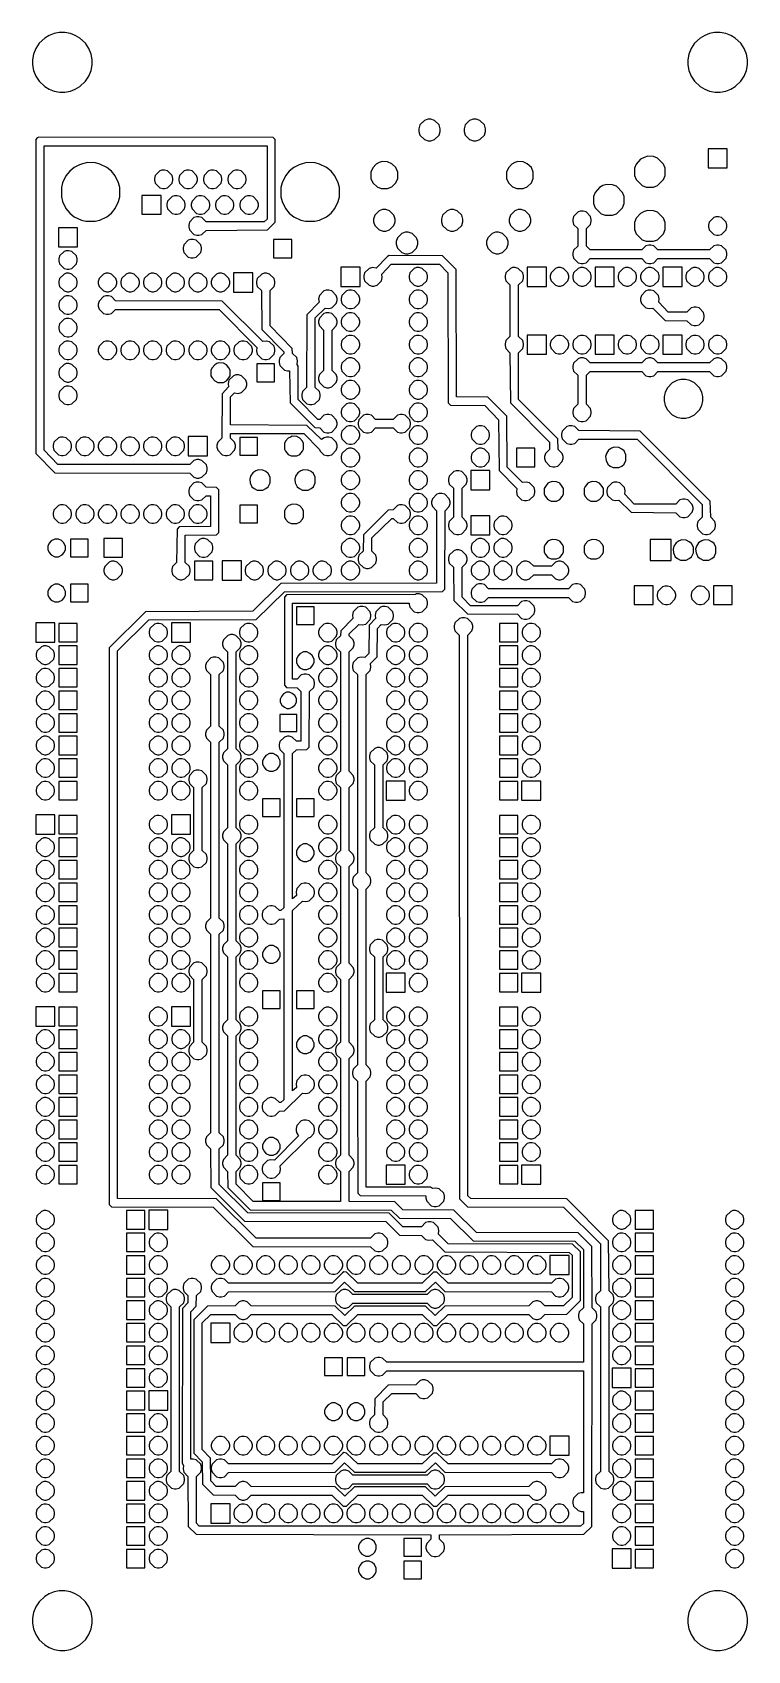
# Model space of a CAD drawing. Header units: millimetres. Extents: x 2 to 82, y 1 to 183.
import ezdxf

# ---------------------------------------------------------------- set-up
doc = ezdxf.new("R2010")
doc.units = ezdxf.units.MM
doc.layers.add('Default', color=70, linetype='Continuous')

msp = doc.modelspace()

# ---------------------------------------------------------------- linework, layer by layer
at = {"layer": 'Default'}
for points in [[(4.741333, 182.88), (4.741333, 182.88), (4.191, 182.753), (3.640667, 182.541333), (3.132667, 182.245), (2.497667, 181.652333), (2.116667, 181.059667), (1.862667, 180.424667), (1.735667, 179.789667), (1.735667, 179.239333), (1.862667, 178.604333), (2.116667, 177.969333), (2.497667, 177.376667), (3.132667, 176.784), (3.640667, 176.487667), (4.191, 176.276), (4.826, 176.149), (5.376333, 176.149), (6.011333, 176.276), (6.561667, 176.487667), (7.069667, 176.784), (7.704667, 177.376667), (8.085667, 177.969333), (8.339667, 178.604333), (8.466667, 179.239333), (8.466667, 179.789667), (8.339667, 180.424667), (8.085667, 181.059667), (7.704667, 181.652333), (7.069667, 182.245), (6.561667, 182.541333), (6.011333, 182.753), (5.376333, 182.88), (4.741333, 182.88)], [(78.401333, 182.88), (78.401333, 182.88), (77.851, 182.753), (77.300667, 182.541333), (76.792667, 182.245), (76.157667, 181.652333), (75.776667, 181.059667), (75.522667, 180.424667), (75.395667, 179.789667), (75.395667, 179.239333), (75.522667, 178.604333), (75.776667, 177.969333), (76.157667, 177.376667), (76.792667, 176.784), (77.300667, 176.487667), (77.851, 176.276), (78.486, 176.149), (79.036333, 176.149), (79.671333, 176.276), (80.221667, 176.487667), (80.729667, 176.784), (81.364667, 177.376667), (81.745667, 177.969333), (81.999667, 178.604333), (82.126667, 179.239333), (82.126667, 179.789667), (81.999667, 180.424667), (81.745667, 181.059667), (81.364667, 181.652333), (80.729667, 182.245), (80.221667, 182.541333), (79.671333, 182.753), (79.036333, 182.88), (78.401333, 182.88)], [(46.185667, 173.101), (46.185667, 173.101), (45.804667, 172.974), (45.296667, 172.466), (45.169667, 172.042667), (45.169667, 171.746333), (45.296667, 171.323), (45.804667, 170.815), (46.228, 170.688), (46.524333, 170.688), (46.947667, 170.815), (47.455667, 171.323), (47.582667, 171.746333), (47.582667, 172.042667), (47.455667, 172.466), (46.947667, 172.974), (46.524333, 173.101), (46.185667, 173.101)], [(51.265667, 173.101), (51.265667, 173.101), (50.884667, 172.974), (50.376667, 172.466), (50.249667, 172.042667), (50.249667, 171.746333), (50.376667, 171.323), (50.884667, 170.815), (51.308, 170.688), (51.604333, 170.688), (52.027667, 170.815), (52.535667, 171.323), (52.662667, 171.746333), (52.662667, 172.042667), (52.535667, 172.466), (52.027667, 172.974), (51.604333, 173.101), (51.265667, 173.101)], [(2.455333, 171.111333), (2.455333, 171.111333), (2.286, 171.026667), (2.116667, 170.815), (2.116667, 135.509), (4.275667, 133.35), (19.431, 133.307667), (19.896667, 132.842), (20.235333, 132.757333), (20.447, 132.757333), (20.785667, 132.842), (21.293667, 133.35), (21.378333, 133.688667), (21.378333, 133.900333), (21.293667, 134.239), (20.785667, 134.747), (20.447, 134.831667), (20.235333, 134.831667), (19.896667, 134.747), (19.431, 134.281333), (4.614333, 134.281333), (3.048, 135.89), (3.048, 170.137667), (28.109333, 170.137667), (28.109333, 161.882667), (27.770667, 161.586333), (21.251333, 161.586333), (20.785667, 162.052), (20.447, 162.136667), (20.235333, 162.136667), (19.896667, 162.052), (19.388667, 161.544), (19.304, 161.205333), (19.304, 160.993667), (19.388667, 160.655), (19.896667, 160.147), (20.235333, 160.062333), (20.447, 160.062333), (20.785667, 160.147), (21.251333, 160.612667), (28.151667, 160.655), (29.040667, 161.544), (29.040667, 170.815), (28.786667, 171.069), (2.455333, 171.111333)], [(77.681667, 169.799), (77.681667, 169.799), (77.681667, 167.64), (79.840667, 167.64), (79.840667, 169.799), (77.681667, 169.799)], [(7.916333, 168.232667), (7.916333, 168.232667), (7.366, 168.105667), (7.027333, 167.978667), (6.434667, 167.682333), (5.926667, 167.259), (5.503333, 166.751), (5.122333, 165.946667), (4.995333, 165.438667), (4.995333, 164.380333), (5.122333, 163.872333), (5.503333, 163.068), (5.926667, 162.56), (6.434667, 162.136667), (7.239, 161.755667), (7.747, 161.628667), (8.805333, 161.628667), (9.313333, 161.755667), (10.117667, 162.136667), (10.625667, 162.56), (11.049, 163.068), (11.43, 163.872333), (11.557, 164.380333), (11.557, 165.438667), (11.43, 165.946667), (11.049, 166.751), (10.625667, 167.259), (10.117667, 167.682333), (9.313333, 168.063333), (8.847667, 168.190333), (7.916333, 168.232667)], [(32.596667, 168.232667), (32.596667, 168.232667), (32.046333, 168.105667), (31.707667, 167.978667), (31.115, 167.682333), (30.607, 167.259), (30.183667, 166.751), (29.802667, 165.946667), (29.675667, 165.438667), (29.675667, 164.380333), (29.802667, 163.872333), (30.183667, 163.068), (30.607, 162.56), (31.115, 162.136667), (31.919333, 161.755667), (32.427333, 161.628667), (33.485667, 161.628667), (33.993667, 161.755667), (34.798, 162.136667), (35.306, 162.56), (35.729333, 163.068), (36.110333, 163.872333), (36.237333, 164.380333), (36.237333, 165.438667), (36.110333, 165.946667), (35.729333, 166.751), (35.306, 167.259), (34.798, 167.682333), (33.993667, 168.063333), (33.528, 168.190333), (32.596667, 168.232667)], [(41.063333, 168.359667), (41.063333, 168.359667), (40.724667, 168.232667), (40.386, 168.063333), (40.005, 167.64), (39.793333, 167.174333), (39.793333, 166.454667), (40.005, 165.946667), (40.470667, 165.523333), (40.936333, 165.311667), (41.656, 165.311667), (42.121667, 165.523333), (42.587333, 165.946667), (42.799, 166.454667), (42.799, 167.174333), (42.587333, 167.682333), (42.121667, 168.105667), (41.656, 168.317333), (41.063333, 168.359667)], [(56.303333, 168.359667), (56.303333, 168.359667), (55.964667, 168.232667), (55.626, 168.063333), (55.245, 167.64), (55.033333, 167.174333), (55.033333, 166.454667), (55.245, 165.946667), (55.710667, 165.523333), (56.176333, 165.311667), (56.896, 165.311667), (57.361667, 165.523333), (57.827333, 165.946667), (58.039, 166.454667), (58.039, 167.174333), (57.827333, 167.682333), (57.361667, 168.105667), (56.896, 168.317333), (56.303333, 168.359667)], [(70.908333, 168.952333), (70.908333, 168.952333), (70.485, 168.825333), (70.104, 168.613667), (69.596, 168.063333), (69.426667, 167.597667), (69.426667, 166.793333), (69.596, 166.327667), (70.273333, 165.650333), (70.739, 165.481), (71.543333, 165.481), (72.009, 165.650333), (72.686333, 166.327667), (72.855667, 166.793333), (72.855667, 167.597667), (72.686333, 168.063333), (72.009, 168.740667), (71.543333, 168.91), (70.908333, 168.952333)], [(16.298333, 167.386), (16.298333, 167.386), (16.044333, 167.301333), (15.536333, 166.793333), (15.451667, 166.454667), (15.451667, 166.243), (15.536333, 165.904333), (16.044333, 165.396333), (16.383, 165.311667), (16.594667, 165.311667), (16.933333, 165.396333), (17.441333, 165.904333), (17.526, 166.243), (17.526, 166.454667), (17.441333, 166.793333), (16.933333, 167.301333), (16.594667, 167.386), (16.298333, 167.386)], [(19.05, 167.386), (19.05, 167.386), (18.796, 167.301333), (18.288, 166.793333), (18.203333, 166.454667), (18.203333, 166.243), (18.288, 165.904333), (18.796, 165.396333), (19.134667, 165.311667), (19.346333, 165.311667), (19.685, 165.396333), (20.193, 165.904333), (20.277667, 166.243), (20.277667, 166.454667), (20.193, 166.793333), (19.685, 167.301333), (19.346333, 167.386), (19.05, 167.386)], [(21.801667, 167.386), (21.801667, 167.386), (21.547667, 167.301333), (21.039667, 166.793333), (20.955, 166.454667), (20.955, 166.243), (21.039667, 165.904333), (21.547667, 165.396333), (21.886333, 165.311667), (22.098, 165.311667), (22.436667, 165.396333), (22.944667, 165.904333), (23.029333, 166.243), (23.029333, 166.454667), (22.944667, 166.793333), (22.436667, 167.301333), (22.098, 167.386), (21.801667, 167.386)], [(24.553333, 167.386), (24.553333, 167.386), (24.299333, 167.301333), (23.791333, 166.793333), (23.706667, 166.454667), (23.706667, 166.243), (23.791333, 165.904333), (24.299333, 165.396333), (24.638, 165.311667), (24.849667, 165.311667), (25.188333, 165.396333), (25.696333, 165.904333), (25.781, 166.243), (25.781, 166.454667), (25.696333, 166.793333), (25.188333, 167.301333), (24.849667, 167.386), (24.553333, 167.386)], [(66.294, 165.777333), (66.294, 165.777333), (65.870667, 165.650333), (65.489667, 165.438667), (64.981667, 164.888333), (64.812333, 164.422667), (64.812333, 163.618333), (64.981667, 163.152667), (65.659, 162.475333), (66.124667, 162.306), (66.929, 162.306), (67.394667, 162.475333), (68.072, 163.152667), (68.241333, 163.618333), (68.241333, 164.422667), (68.072, 164.888333), (67.394667, 165.565667), (66.929, 165.735), (66.294, 165.777333)], [(14.054667, 164.549667), (14.054667, 164.549667), (14.054667, 162.433), (16.213667, 162.433), (16.213667, 164.549667), (14.054667, 164.549667)], [(17.695333, 164.507333), (17.695333, 164.507333), (17.441333, 164.422667), (16.933333, 163.914667), (16.848667, 163.576), (16.848667, 163.364333), (16.933333, 163.025667), (17.441333, 162.517667), (17.78, 162.433), (17.991667, 162.433), (18.330333, 162.517667), (18.838333, 163.025667), (18.923, 163.364333), (18.923, 163.576), (18.838333, 163.914667), (18.330333, 164.422667), (17.991667, 164.507333), (17.695333, 164.507333)], [(20.447, 164.507333), (20.447, 164.507333), (20.193, 164.422667), (19.685, 163.914667), (19.600333, 163.576), (19.600333, 163.364333), (19.685, 163.025667), (20.193, 162.517667), (20.531667, 162.433), (20.743333, 162.433), (21.082, 162.517667), (21.59, 163.025667), (21.674667, 163.364333), (21.674667, 163.576), (21.59, 163.914667), (21.082, 164.422667), (20.743333, 164.507333), (20.447, 164.507333)], [(23.156333, 164.507333), (23.156333, 164.507333), (22.902333, 164.422667), (22.394333, 163.914667), (22.309667, 163.576), (22.309667, 163.364333), (22.394333, 163.025667), (22.902333, 162.517667), (23.241, 162.433), (23.452667, 162.433), (23.791333, 162.517667), (24.299333, 163.025667), (24.384, 163.364333), (24.384, 163.576), (24.299333, 163.914667), (23.791333, 164.422667), (23.452667, 164.507333), (23.156333, 164.507333)], [(25.908, 164.507333), (25.908, 164.507333), (25.654, 164.422667), (25.146, 163.914667), (25.061333, 163.576), (25.061333, 163.364333), (25.146, 163.025667), (25.654, 162.517667), (25.992667, 162.433), (26.204333, 162.433), (26.543, 162.517667), (27.051, 163.025667), (27.135667, 163.364333), (27.135667, 163.576), (27.051, 163.914667), (26.543, 164.422667), (26.204333, 164.507333), (25.908, 164.507333)], [(41.105667, 162.941), (41.105667, 162.941), (40.724667, 162.814), (40.216667, 162.306), (40.089667, 161.882667), (40.089667, 161.586333), (40.216667, 161.163), (40.724667, 160.655), (41.148, 160.528), (41.444333, 160.528), (41.867667, 160.655), (42.375667, 161.163), (42.502667, 161.586333), (42.502667, 161.882667), (42.375667, 162.306), (41.867667, 162.814), (41.444333, 162.941), (41.105667, 162.941)], [(48.725667, 162.941), (48.725667, 162.941), (48.344667, 162.814), (47.836667, 162.306), (47.709667, 161.882667), (47.709667, 161.586333), (47.836667, 161.163), (48.344667, 160.655), (48.768, 160.528), (49.064333, 160.528), (49.487667, 160.655), (49.995667, 161.163), (50.122667, 161.586333), (50.122667, 161.882667), (49.995667, 162.306), (49.487667, 162.814), (49.064333, 162.941), (48.725667, 162.941)], [(56.345667, 162.941), (56.345667, 162.941), (55.964667, 162.814), (55.456667, 162.306), (55.329667, 161.882667), (55.329667, 161.586333), (55.456667, 161.163), (55.964667, 160.655), (56.388, 160.528), (56.684333, 160.528), (57.107667, 160.655), (57.615667, 161.163), (57.742667, 161.586333), (57.742667, 161.882667), (57.615667, 162.306), (57.107667, 162.814), (56.684333, 162.941), (56.345667, 162.941)], [(63.330667, 162.771667), (63.330667, 162.771667), (63.076667, 162.687), (62.568667, 162.179), (62.484, 161.840333), (62.484, 161.628667), (62.568667, 161.29), (63.034333, 160.824333), (63.034333, 158.834667), (62.568667, 158.369), (62.484, 158.030333), (62.484, 157.818667), (62.568667, 157.48), (63.076667, 156.972), (63.415333, 156.887333), (63.627, 156.887333), (63.965667, 156.972), (64.431333, 157.437667), (70.231, 157.437667), (70.696667, 156.972), (71.035333, 156.887333), (71.247, 156.887333), (71.585667, 156.972), (72.051333, 157.437667), (77.851, 157.437667), (78.316667, 156.972), (78.655333, 156.887333), (78.867, 156.887333), (79.205667, 156.972), (79.713667, 157.48), (79.798333, 157.818667), (79.798333, 158.030333), (79.713667, 158.369), (79.205667, 158.877), (78.867, 158.961667), (78.655333, 158.961667), (78.316667, 158.877), (77.851, 158.411333), (72.051333, 158.411333), (71.585667, 158.877), (71.247, 158.961667), (71.035333, 158.961667), (70.696667, 158.877), (70.231, 158.411333), (64.431333, 158.411333), (64.008, 158.834667), (64.008, 160.824333), (64.473667, 161.29), (64.558333, 161.628667), (64.558333, 161.840333), (64.473667, 162.179), (63.965667, 162.687), (63.627, 162.771667), (63.330667, 162.771667)], [(70.908333, 162.856333), (70.908333, 162.856333), (70.485, 162.729333), (70.104, 162.517667), (69.596, 161.967333), (69.426667, 161.501667), (69.426667, 160.697333), (69.596, 160.231667), (70.273333, 159.554333), (70.739, 159.385), (71.543333, 159.385), (72.009, 159.554333), (72.686333, 160.231667), (72.855667, 160.697333), (72.855667, 161.501667), (72.686333, 161.967333), (72.009, 162.644667), (71.543333, 162.814), (70.908333, 162.856333)], [(78.570667, 162.136667), (78.570667, 162.136667), (78.316667, 162.052), (77.808667, 161.544), (77.724, 161.205333), (77.724, 160.993667), (77.808667, 160.655), (78.316667, 160.147), (78.655333, 160.062333), (78.867, 160.062333), (79.205667, 160.147), (79.713667, 160.655), (79.798333, 160.993667), (79.798333, 161.205333), (79.713667, 161.544), (79.205667, 162.052), (78.867, 162.136667), (78.570667, 162.136667)], [(4.656667, 160.909), (4.656667, 160.909), (4.656667, 158.75), (6.815667, 158.75), (6.815667, 160.909), (4.656667, 160.909)], [(43.645667, 160.401), (43.645667, 160.401), (43.264667, 160.274), (42.756667, 159.766), (42.629667, 159.342667), (42.629667, 159.046333), (42.756667, 158.623), (43.264667, 158.115), (43.688, 157.988), (43.984333, 157.988), (44.407667, 158.115), (44.915667, 158.623), (45.042667, 159.046333), (45.042667, 159.342667), (44.915667, 159.766), (44.407667, 160.274), (43.984333, 160.401), (43.645667, 160.401)], [(53.805667, 160.401), (53.805667, 160.401), (53.424667, 160.274), (52.916667, 159.766), (52.789667, 159.342667), (52.789667, 159.046333), (52.916667, 158.623), (53.424667, 158.115), (53.848, 157.988), (54.144333, 157.988), (54.567667, 158.115), (55.075667, 158.623), (55.202667, 159.046333), (55.202667, 159.342667), (55.075667, 159.766), (54.567667, 160.274), (54.144333, 160.401), (53.805667, 160.401)], [(19.515667, 159.596667), (19.515667, 159.596667), (19.261667, 159.512), (18.753667, 159.004), (18.669, 158.665333), (18.669, 158.453667), (18.753667, 158.115), (19.261667, 157.607), (19.600333, 157.522333), (19.812, 157.522333), (20.150667, 157.607), (20.658667, 158.115), (20.743333, 158.453667), (20.743333, 158.665333), (20.658667, 159.004), (20.150667, 159.512), (19.812, 159.596667), (19.515667, 159.596667)], [(28.829, 159.596667), (28.829, 159.596667), (28.829, 157.522333), (30.903333, 157.522333), (30.903333, 159.596667), (28.829, 159.596667)], [(5.545667, 158.326667), (5.545667, 158.326667), (5.291667, 158.242), (4.783667, 157.734), (4.699, 157.395333), (4.699, 157.183667), (4.783667, 156.845), (5.291667, 156.337), (5.630333, 156.252333), (5.842, 156.252333), (6.180667, 156.337), (6.688667, 156.845), (6.773333, 157.183667), (6.773333, 157.395333), (6.688667, 157.734), (6.180667, 158.242), (5.842, 158.326667), (5.545667, 158.326667)], [(41.825333, 157.776333), (41.825333, 157.776333), (41.656, 157.691667), (40.386, 156.379333), (39.962667, 156.421667), (39.581667, 156.337), (39.073667, 155.829), (38.989, 155.490333), (38.989, 155.278667), (39.073667, 154.94), (39.581667, 154.432), (39.920333, 154.347333), (40.132, 154.347333), (40.470667, 154.432), (40.978667, 154.94), (41.063333, 155.321), (41.021, 155.702), (42.079333, 156.802667), (47.498, 156.802667), (48.429333, 155.829), (48.471667, 141.224), (48.725667, 140.97), (52.578, 140.927667), (54.144333, 139.319), (54.186667, 133.604), (56.176333, 131.572), (56.134, 131.191), (56.218667, 130.81), (56.726667, 130.302), (57.065333, 130.217333), (57.277, 130.217333), (57.615667, 130.302), (58.123667, 130.81), (58.208333, 131.148667), (58.208333, 131.360333), (58.123667, 131.699), (57.615667, 132.207), (57.234667, 132.291667), (56.811333, 132.249333), (55.118, 133.985), (55.075667, 139.7), (52.916667, 141.859), (49.403, 141.901333), (49.360667, 156.21), (47.836667, 157.734), (41.825333, 157.776333)], [(5.545667, 155.786667), (5.545667, 155.786667), (5.291667, 155.702), (4.783667, 155.194), (4.699, 154.855333), (4.699, 154.643667), (4.783667, 154.305), (5.291667, 153.797), (5.630333, 153.712333), (5.842, 153.712333), (6.180667, 153.797), (6.688667, 154.305), (6.773333, 154.643667), (6.773333, 154.855333), (6.688667, 155.194), (6.180667, 155.702), (5.842, 155.786667), (5.545667, 155.786667)], [(9.990667, 155.786667), (9.990667, 155.786667), (9.736667, 155.702), (9.228667, 155.194), (9.144, 154.855333), (9.144, 154.643667), (9.228667, 154.305), (9.736667, 153.797), (10.075333, 153.712333), (10.287, 153.712333), (10.625667, 153.797), (11.133667, 154.305), (11.218333, 154.643667), (11.218333, 154.855333), (11.133667, 155.194), (10.625667, 155.702), (10.287, 155.786667), (9.990667, 155.786667)], [(12.530667, 155.786667), (12.530667, 155.786667), (12.276667, 155.702), (11.768667, 155.194), (11.684, 154.855333), (11.684, 154.643667), (11.768667, 154.305), (12.276667, 153.797), (12.615333, 153.712333), (12.827, 153.712333), (13.165667, 153.797), (13.673667, 154.305), (13.758333, 154.643667), (13.758333, 154.855333), (13.673667, 155.194), (13.165667, 155.702), (12.827, 155.786667), (12.530667, 155.786667)], [(15.070667, 155.786667), (15.070667, 155.786667), (14.816667, 155.702), (14.308667, 155.194), (14.224, 154.855333), (14.224, 154.643667), (14.308667, 154.305), (14.816667, 153.797), (15.155333, 153.712333), (15.367, 153.712333), (15.705667, 153.797), (16.213667, 154.305), (16.298333, 154.643667), (16.298333, 154.855333), (16.213667, 155.194), (15.705667, 155.702), (15.367, 155.786667), (15.070667, 155.786667)], [(17.610667, 155.786667), (17.610667, 155.786667), (17.356667, 155.702), (16.848667, 155.194), (16.764, 154.855333), (16.764, 154.643667), (16.848667, 154.305), (17.356667, 153.797), (17.695333, 153.712333), (17.907, 153.712333), (18.245667, 153.797), (18.753667, 154.305), (18.838333, 154.643667), (18.838333, 154.855333), (18.753667, 155.194), (18.245667, 155.702), (17.907, 155.786667), (17.610667, 155.786667)], [(20.150667, 155.786667), (20.150667, 155.786667), (19.896667, 155.702), (19.388667, 155.194), (19.304, 154.855333), (19.304, 154.643667), (19.388667, 154.305), (19.896667, 153.797), (20.235333, 153.712333), (20.447, 153.712333), (20.785667, 153.797), (21.293667, 154.305), (21.378333, 154.643667), (21.378333, 154.855333), (21.293667, 155.194), (20.785667, 155.702), (20.447, 155.786667), (20.150667, 155.786667)], [(22.690667, 155.786667), (22.690667, 155.786667), (22.436667, 155.702), (21.928667, 155.194), (21.844, 154.855333), (21.844, 154.643667), (21.928667, 154.305), (22.436667, 153.797), (22.775333, 153.712333), (22.987, 153.712333), (23.325667, 153.797), (23.833667, 154.305), (23.918333, 154.643667), (23.918333, 154.855333), (23.833667, 155.194), (23.325667, 155.702), (22.987, 155.786667), (22.690667, 155.786667)], [(24.341667, 155.829), (24.341667, 155.829), (24.341667, 153.67), (26.500667, 153.67), (26.500667, 155.829), (24.341667, 155.829)], [(27.770667, 155.786667), (27.770667, 155.786667), (27.516667, 155.702), (27.008667, 155.194), (26.924, 154.855333), (26.924, 154.643667), (27.008667, 154.305), (27.474333, 153.839333), (27.516667, 149.479), (30.014333, 146.939), (30.014333, 146.769667), (29.548667, 146.304), (29.464, 145.965333), (29.464, 145.753667), (29.548667, 145.415), (30.056667, 144.907), (30.395333, 144.822333), (30.649333, 144.822333), (30.691667, 141.224), (33.485667, 138.43), (34.036, 138.387667), (34.501667, 137.922), (34.840333, 137.837333), (35.052, 137.837333), (35.390667, 137.922), (35.898667, 138.43), (35.983333, 138.768667), (35.983333, 138.980333), (35.898667, 139.319), (35.390667, 139.827), (35.052, 139.911667), (34.840333, 139.911667), (34.501667, 139.827), (34.036, 139.361333), (33.824333, 139.361333), (31.623, 141.605), (31.623, 145.330333), (31.496, 145.542), (31.538333, 145.923), (31.453667, 146.304), (30.988, 146.769667), (30.945667, 147.32), (28.448, 149.86), (28.448, 153.839333), (28.913667, 154.305), (28.998333, 154.643667), (28.998333, 154.855333), (28.913667, 155.194), (28.405667, 155.702), (28.067, 155.786667), (27.770667, 155.786667)], [(36.406667, 156.464), (36.406667, 156.464), (36.406667, 154.305), (38.565667, 154.305), (38.565667, 156.464), (36.406667, 156.464)], [(44.915667, 156.421667), (44.915667, 156.421667), (44.661667, 156.337), (44.153667, 155.829), (44.069, 155.490333), (44.069, 155.278667), (44.153667, 154.94), (44.661667, 154.432), (45.000333, 154.347333), (45.212, 154.347333), (45.550667, 154.432), (46.058667, 154.94), (46.143333, 155.278667), (46.143333, 155.490333), (46.058667, 155.829), (45.550667, 156.337), (45.212, 156.421667), (44.915667, 156.421667)], [(55.710667, 156.421667), (55.710667, 156.421667), (55.456667, 156.337), (54.948667, 155.829), (54.864, 155.490333), (54.864, 155.278667), (54.948667, 154.94), (55.414333, 154.474333), (55.414333, 148.674667), (54.948667, 148.209), (54.864, 147.870333), (54.864, 147.658667), (54.948667, 147.32), (55.414333, 146.854333), (55.456667, 141.224), (59.859333, 136.779), (59.859333, 135.974667), (59.393667, 135.509), (59.309, 135.170333), (59.309, 134.958667), (59.393667, 134.62), (59.901667, 134.112), (60.240333, 134.027333), (60.452, 134.027333), (60.790667, 134.112), (61.298667, 134.62), (61.383333, 134.958667), (61.383333, 135.170333), (61.298667, 135.509), (60.833, 135.974667), (60.790667, 137.16), (56.388, 141.605), (56.388, 146.854333), (56.853667, 147.32), (56.938333, 147.658667), (56.938333, 147.870333), (56.853667, 148.209), (56.388, 148.674667), (56.388, 154.474333), (56.853667, 154.94), (56.938333, 155.278667), (56.938333, 155.490333), (56.853667, 155.829), (56.345667, 156.337), (56.007, 156.421667), (55.710667, 156.421667)], [(57.361667, 156.464), (57.361667, 156.464), (57.361667, 154.305), (59.520667, 154.305), (59.520667, 156.464), (57.361667, 156.464)], [(60.790667, 156.421667), (60.790667, 156.421667), (60.536667, 156.337), (60.028667, 155.829), (59.944, 155.490333), (59.944, 155.278667), (60.028667, 154.94), (60.536667, 154.432), (60.875333, 154.347333), (61.087, 154.347333), (61.425667, 154.432), (61.933667, 154.94), (62.018333, 155.278667), (62.018333, 155.490333), (61.933667, 155.829), (61.425667, 156.337), (61.087, 156.421667), (60.790667, 156.421667)], [(63.330667, 156.421667), (63.330667, 156.421667), (63.076667, 156.337), (62.568667, 155.829), (62.484, 155.490333), (62.484, 155.278667), (62.568667, 154.94), (63.076667, 154.432), (63.415333, 154.347333), (63.627, 154.347333), (63.965667, 154.432), (64.473667, 154.94), (64.558333, 155.278667), (64.558333, 155.490333), (64.473667, 155.829), (63.965667, 156.337), (63.627, 156.421667), (63.330667, 156.421667)], [(64.981667, 156.464), (64.981667, 156.464), (64.981667, 154.305), (67.140667, 154.305), (67.140667, 156.464), (64.981667, 156.464)], [(68.410667, 156.421667), (68.410667, 156.421667), (68.156667, 156.337), (67.648667, 155.829), (67.564, 155.490333), (67.564, 155.278667), (67.648667, 154.94), (68.156667, 154.432), (68.495333, 154.347333), (68.707, 154.347333), (69.045667, 154.432), (69.553667, 154.94), (69.638333, 155.278667), (69.638333, 155.490333), (69.553667, 155.829), (69.045667, 156.337), (68.707, 156.421667), (68.410667, 156.421667)], [(70.950667, 156.421667), (70.950667, 156.421667), (70.696667, 156.337), (70.188667, 155.829), (70.104, 155.490333), (70.104, 155.278667), (70.188667, 154.94), (70.696667, 154.432), (71.035333, 154.347333), (71.247, 154.347333), (71.585667, 154.432), (72.093667, 154.94), (72.178333, 155.278667), (72.178333, 155.490333), (72.093667, 155.829), (71.585667, 156.337), (71.247, 156.421667), (70.950667, 156.421667)], [(72.601667, 156.464), (72.601667, 156.464), (72.601667, 154.305), (74.760667, 154.305), (74.760667, 156.464), (72.601667, 156.464)], [(76.030667, 156.421667), (76.030667, 156.421667), (75.776667, 156.337), (75.268667, 155.829), (75.184, 155.490333), (75.184, 155.278667), (75.268667, 154.94), (75.776667, 154.432), (76.115333, 154.347333), (76.327, 154.347333), (76.665667, 154.432), (77.173667, 154.94), (77.258333, 155.278667), (77.258333, 155.490333), (77.173667, 155.829), (76.665667, 156.337), (76.327, 156.421667), (76.030667, 156.421667)], [(78.570667, 156.421667), (78.570667, 156.421667), (78.316667, 156.337), (77.808667, 155.829), (77.724, 155.490333), (77.724, 155.278667), (77.808667, 154.94), (78.316667, 154.432), (78.655333, 154.347333), (78.867, 154.347333), (79.205667, 154.432), (79.713667, 154.94), (79.798333, 155.278667), (79.798333, 155.490333), (79.713667, 155.829), (79.205667, 156.337), (78.867, 156.421667), (78.570667, 156.421667)], [(5.545667, 153.246667), (5.545667, 153.246667), (5.291667, 153.162), (4.783667, 152.654), (4.699, 152.315333), (4.699, 152.103667), (4.783667, 151.765), (5.291667, 151.257), (5.630333, 151.172333), (5.842, 151.172333), (6.180667, 151.257), (6.688667, 151.765), (6.773333, 152.103667), (6.773333, 152.315333), (6.688667, 152.654), (6.180667, 153.162), (5.842, 153.246667), (5.545667, 153.246667)], [(9.990667, 153.246667), (9.990667, 153.246667), (9.736667, 153.162), (9.228667, 152.654), (9.144, 152.315333), (9.144, 152.103667), (9.228667, 151.765), (9.736667, 151.257), (10.075333, 151.172333), (10.287, 151.172333), (10.625667, 151.257), (11.091333, 151.722667), (22.733, 151.722667), (26.966333, 147.447), (26.924, 147.066), (27.008667, 146.685), (27.516667, 146.177), (27.855333, 146.092333), (28.067, 146.092333), (28.405667, 146.177), (28.913667, 146.685), (28.998333, 147.023667), (28.998333, 147.235333), (28.913667, 147.574), (28.405667, 148.082), (28.024667, 148.166667), (27.643667, 148.124333), (23.071667, 152.654), (11.091333, 152.696333), (10.625667, 153.162), (10.287, 153.246667), (9.990667, 153.246667)], [(34.755667, 153.881667), (34.755667, 153.881667), (34.501667, 153.797), (33.993667, 153.289), (33.909, 152.908), (33.951333, 152.527), (32.596667, 151.13), (32.554333, 142.959667), (32.088667, 142.494), (32.004, 142.155333), (32.004, 141.943667), (32.088667, 141.605), (32.596667, 141.097), (32.935333, 141.012333), (33.147, 141.012333), (33.485667, 141.097), (33.993667, 141.605), (34.078333, 141.943667), (34.078333, 142.155333), (33.993667, 142.494), (33.528, 142.959667), (33.528, 150.791333), (34.628667, 151.849667), (35.009667, 151.807333), (35.390667, 151.892), (35.898667, 152.4), (35.983333, 152.738667), (35.983333, 152.950333), (35.898667, 153.289), (35.390667, 153.797), (35.052, 153.881667), (34.755667, 153.881667)], [(37.295667, 153.881667), (37.295667, 153.881667), (37.041667, 153.797), (36.533667, 153.289), (36.449, 152.950333), (36.449, 152.738667), (36.533667, 152.4), (37.041667, 151.892), (37.380333, 151.807333), (37.592, 151.807333), (37.930667, 151.892), (38.438667, 152.4), (38.523333, 152.738667), (38.523333, 152.950333), (38.438667, 153.289), (37.930667, 153.797), (37.592, 153.881667), (37.295667, 153.881667)], [(44.915667, 153.881667), (44.915667, 153.881667), (44.661667, 153.797), (44.153667, 153.289), (44.069, 152.950333), (44.069, 152.738667), (44.153667, 152.4), (44.661667, 151.892), (45.000333, 151.807333), (45.212, 151.807333), (45.550667, 151.892), (46.058667, 152.4), (46.143333, 152.738667), (46.143333, 152.950333), (46.058667, 153.289), (45.550667, 153.797), (45.212, 153.881667), (44.915667, 153.881667)], [(70.950667, 153.881667), (70.950667, 153.881667), (70.696667, 153.797), (70.188667, 153.289), (70.104, 152.950333), (70.104, 152.738667), (70.188667, 152.4), (70.696667, 151.892), (71.077667, 151.807333), (71.458667, 151.849667), (72.855667, 150.495), (75.311, 150.452667), (75.776667, 149.987), (76.115333, 149.902333), (76.327, 149.902333), (76.665667, 149.987), (77.173667, 150.495), (77.258333, 150.833667), (77.258333, 151.045333), (77.173667, 151.384), (76.665667, 151.892), (76.327, 151.976667), (76.115333, 151.976667), (75.776667, 151.892), (75.311, 151.426333), (73.194333, 151.426333), (72.136, 152.527), (72.178333, 152.908), (72.093667, 153.289), (71.585667, 153.797), (71.247, 153.881667), (70.950667, 153.881667)], [(34.755667, 151.341667), (34.755667, 151.341667), (34.501667, 151.257), (33.993667, 150.749), (33.909, 150.410333), (33.909, 150.198667), (33.993667, 149.86), (34.459333, 149.394333), (34.459333, 144.864667), (33.993667, 144.399), (33.909, 144.060333), (33.909, 143.848667), (33.993667, 143.51), (34.501667, 143.002), (34.840333, 142.917333), (35.052, 142.917333), (35.390667, 143.002), (35.898667, 143.51), (35.983333, 143.848667), (35.983333, 144.060333), (35.898667, 144.399), (35.433, 144.864667), (35.433, 149.394333), (35.898667, 149.86), (35.983333, 150.198667), (35.983333, 150.410333), (35.898667, 150.749), (35.390667, 151.257), (35.052, 151.341667), (34.755667, 151.341667)], [(37.295667, 151.341667), (37.295667, 151.341667), (37.041667, 151.257), (36.533667, 150.749), (36.449, 150.410333), (36.449, 150.198667), (36.533667, 149.86), (37.041667, 149.352), (37.380333, 149.267333), (37.592, 149.267333), (37.930667, 149.352), (38.438667, 149.86), (38.523333, 150.198667), (38.523333, 150.410333), (38.438667, 150.749), (37.930667, 151.257), (37.592, 151.341667), (37.295667, 151.341667)], [(44.915667, 151.341667), (44.915667, 151.341667), (44.661667, 151.257), (44.153667, 150.749), (44.069, 150.410333), (44.069, 150.198667), (44.153667, 149.86), (44.661667, 149.352), (45.000333, 149.267333), (45.212, 149.267333), (45.550667, 149.352), (46.058667, 149.86), (46.143333, 150.198667), (46.143333, 150.410333), (46.058667, 150.749), (45.550667, 151.257), (45.212, 151.341667), (44.915667, 151.341667)], [(5.545667, 150.706667), (5.545667, 150.706667), (5.291667, 150.622), (4.783667, 150.114), (4.699, 149.775333), (4.699, 149.563667), (4.783667, 149.225), (5.291667, 148.717), (5.630333, 148.632333), (5.842, 148.632333), (6.180667, 148.717), (6.688667, 149.225), (6.773333, 149.563667), (6.773333, 149.775333), (6.688667, 150.114), (6.180667, 150.622), (5.842, 150.706667), (5.545667, 150.706667)], [(5.545667, 148.166667), (5.545667, 148.166667), (5.291667, 148.082), (4.783667, 147.574), (4.699, 147.235333), (4.699, 147.023667), (4.783667, 146.685), (5.291667, 146.177), (5.630333, 146.092333), (5.842, 146.092333), (6.180667, 146.177), (6.688667, 146.685), (6.773333, 147.023667), (6.773333, 147.235333), (6.688667, 147.574), (6.180667, 148.082), (5.842, 148.166667), (5.545667, 148.166667)], [(9.990667, 148.166667), (9.990667, 148.166667), (9.736667, 148.082), (9.228667, 147.574), (9.144, 147.235333), (9.144, 147.023667), (9.228667, 146.685), (9.736667, 146.177), (10.075333, 146.092333), (10.287, 146.092333), (10.625667, 146.177), (11.133667, 146.685), (11.218333, 147.023667), (11.218333, 147.235333), (11.133667, 147.574), (10.625667, 148.082), (10.287, 148.166667), (9.990667, 148.166667)], [(12.530667, 148.166667), (12.530667, 148.166667), (12.276667, 148.082), (11.768667, 147.574), (11.684, 147.235333), (11.684, 147.023667), (11.768667, 146.685), (12.276667, 146.177), (12.615333, 146.092333), (12.827, 146.092333), (13.165667, 146.177), (13.673667, 146.685), (13.758333, 147.023667), (13.758333, 147.235333), (13.673667, 147.574), (13.165667, 148.082), (12.827, 148.166667), (12.530667, 148.166667)], [(15.070667, 148.166667), (15.070667, 148.166667), (14.816667, 148.082), (14.308667, 147.574), (14.224, 147.235333), (14.224, 147.023667), (14.308667, 146.685), (14.816667, 146.177), (15.155333, 146.092333), (15.367, 146.092333), (15.705667, 146.177), (16.213667, 146.685), (16.298333, 147.023667), (16.298333, 147.235333), (16.213667, 147.574), (15.705667, 148.082), (15.367, 148.166667), (15.070667, 148.166667)], [(17.610667, 148.166667), (17.610667, 148.166667), (17.356667, 148.082), (16.848667, 147.574), (16.764, 147.235333), (16.764, 147.023667), (16.848667, 146.685), (17.356667, 146.177), (17.695333, 146.092333), (17.907, 146.092333), (18.245667, 146.177), (18.753667, 146.685), (18.838333, 147.023667), (18.838333, 147.235333), (18.753667, 147.574), (18.245667, 148.082), (17.907, 148.166667), (17.610667, 148.166667)], [(20.150667, 148.166667), (20.150667, 148.166667), (19.896667, 148.082), (19.388667, 147.574), (19.304, 147.235333), (19.304, 147.023667), (19.388667, 146.685), (19.896667, 146.177), (20.235333, 146.092333), (20.447, 146.092333), (20.785667, 146.177), (21.293667, 146.685), (21.378333, 147.023667), (21.378333, 147.235333), (21.293667, 147.574), (20.785667, 148.082), (20.447, 148.166667), (20.150667, 148.166667)], [(22.690667, 148.166667), (22.690667, 148.166667), (22.436667, 148.082), (21.928667, 147.574), (21.844, 147.235333), (21.844, 147.023667), (21.928667, 146.685), (22.436667, 146.177), (22.775333, 146.092333), (22.987, 146.092333), (23.325667, 146.177), (23.833667, 146.685), (23.918333, 147.023667), (23.918333, 147.235333), (23.833667, 147.574), (23.325667, 148.082), (22.987, 148.166667), (22.690667, 148.166667)], [(25.230667, 148.166667), (25.230667, 148.166667), (24.976667, 148.082), (24.468667, 147.574), (24.384, 147.235333), (24.384, 147.023667), (24.468667, 146.685), (24.976667, 146.177), (25.315333, 146.092333), (25.527, 146.092333), (25.865667, 146.177), (26.373667, 146.685), (26.458333, 147.023667), (26.458333, 147.235333), (26.373667, 147.574), (25.865667, 148.082), (25.527, 148.166667), (25.230667, 148.166667)], [(37.295667, 148.801667), (37.295667, 148.801667), (37.041667, 148.717), (36.533667, 148.209), (36.449, 147.870333), (36.449, 147.658667), (36.533667, 147.32), (37.041667, 146.812), (37.380333, 146.727333), (37.592, 146.727333), (37.930667, 146.812), (38.438667, 147.32), (38.523333, 147.658667), (38.523333, 147.870333), (38.438667, 148.209), (37.930667, 148.717), (37.592, 148.801667), (37.295667, 148.801667)], [(44.915667, 148.801667), (44.915667, 148.801667), (44.661667, 148.717), (44.153667, 148.209), (44.069, 147.870333), (44.069, 147.658667), (44.153667, 147.32), (44.661667, 146.812), (45.000333, 146.727333), (45.212, 146.727333), (45.550667, 146.812), (46.058667, 147.32), (46.143333, 147.658667), (46.143333, 147.870333), (46.058667, 148.209), (45.550667, 148.717), (45.212, 148.801667), (44.915667, 148.801667)], [(57.361667, 148.844), (57.361667, 148.844), (57.361667, 146.685), (59.520667, 146.685), (59.520667, 148.844), (57.361667, 148.844)], [(60.790667, 148.801667), (60.790667, 148.801667), (60.536667, 148.717), (60.028667, 148.209), (59.944, 147.870333), (59.944, 147.658667), (60.028667, 147.32), (60.536667, 146.812), (60.875333, 146.727333), (61.087, 146.727333), (61.425667, 146.812), (61.933667, 147.32), (62.018333, 147.658667), (62.018333, 147.870333), (61.933667, 148.209), (61.425667, 148.717), (61.087, 148.801667), (60.790667, 148.801667)], [(63.330667, 148.801667), (63.330667, 148.801667), (63.076667, 148.717), (62.568667, 148.209), (62.484, 147.870333), (62.484, 147.658667), (62.568667, 147.32), (63.076667, 146.812), (63.415333, 146.727333), (63.627, 146.727333), (63.965667, 146.812), (64.473667, 147.32), (64.558333, 147.658667), (64.558333, 147.870333), (64.473667, 148.209), (63.965667, 148.717), (63.627, 148.801667), (63.330667, 148.801667)], [(64.981667, 148.844), (64.981667, 148.844), (64.981667, 146.685), (67.140667, 146.685), (67.140667, 148.844), (64.981667, 148.844)], [(68.410667, 148.801667), (68.410667, 148.801667), (68.156667, 148.717), (67.648667, 148.209), (67.564, 147.870333), (67.564, 147.658667), (67.648667, 147.32), (68.156667, 146.812), (68.495333, 146.727333), (68.707, 146.727333), (69.045667, 146.812), (69.553667, 147.32), (69.638333, 147.658667), (69.638333, 147.870333), (69.553667, 148.209), (69.045667, 148.717), (68.707, 148.801667), (68.410667, 148.801667)], [(70.950667, 148.801667), (70.950667, 148.801667), (70.696667, 148.717), (70.188667, 148.209), (70.104, 147.870333), (70.104, 147.658667), (70.188667, 147.32), (70.696667, 146.812), (71.035333, 146.727333), (71.247, 146.727333), (71.585667, 146.812), (72.093667, 147.32), (72.178333, 147.658667), (72.178333, 147.870333), (72.093667, 148.209), (71.585667, 148.717), (71.247, 148.801667), (70.950667, 148.801667)], [(72.601667, 148.844), (72.601667, 148.844), (72.601667, 146.685), (74.760667, 146.685), (74.760667, 148.844), (72.601667, 148.844)], [(76.030667, 148.801667), (76.030667, 148.801667), (75.776667, 148.717), (75.268667, 148.209), (75.184, 147.870333), (75.184, 147.658667), (75.268667, 147.32), (75.776667, 146.812), (76.115333, 146.727333), (76.327, 146.727333), (76.665667, 146.812), (77.173667, 147.32), (77.258333, 147.658667), (77.258333, 147.870333), (77.173667, 148.209), (76.665667, 148.717), (76.327, 148.801667), (76.030667, 148.801667)], [(78.570667, 148.801667), (78.570667, 148.801667), (78.316667, 148.717), (77.808667, 148.209), (77.724, 147.870333), (77.724, 147.658667), (77.808667, 147.32), (78.316667, 146.812), (78.655333, 146.727333), (78.867, 146.727333), (79.205667, 146.812), (79.713667, 147.32), (79.798333, 147.658667), (79.798333, 147.870333), (79.713667, 148.209), (79.205667, 148.717), (78.867, 148.801667), (78.570667, 148.801667)], [(5.545667, 145.626667), (5.545667, 145.626667), (5.291667, 145.542), (4.783667, 145.034), (4.699, 144.695333), (4.699, 144.483667), (4.783667, 144.145), (5.291667, 143.637), (5.630333, 143.552333), (5.842, 143.552333), (6.180667, 143.637), (6.688667, 144.145), (6.773333, 144.483667), (6.773333, 144.695333), (6.688667, 145.034), (6.180667, 145.542), (5.842, 145.626667), (5.545667, 145.626667)], [(22.690667, 145.711333), (22.690667, 145.711333), (22.479, 145.626667), (22.225, 145.499667), (21.928667, 145.161), (21.801667, 144.907), (21.801667, 144.272), (21.928667, 144.018), (22.225, 143.679333), (22.563667, 143.51), (23.198667, 143.51), (23.537333, 143.679333), (23.833667, 144.018), (23.960667, 144.272), (23.960667, 144.907), (23.833667, 145.161), (23.537333, 145.499667), (23.198667, 145.669), (22.690667, 145.711333)], [(37.295667, 146.261667), (37.295667, 146.261667), (37.041667, 146.177), (36.533667, 145.669), (36.449, 145.330333), (36.449, 145.118667), (36.533667, 144.78), (37.041667, 144.272), (37.380333, 144.187333), (37.592, 144.187333), (37.930667, 144.272), (38.438667, 144.78), (38.523333, 145.118667), (38.523333, 145.330333), (38.438667, 145.669), (37.930667, 146.177), (37.592, 146.261667), (37.295667, 146.261667)], [(44.915667, 146.261667), (44.915667, 146.261667), (44.661667, 146.177), (44.153667, 145.669), (44.069, 145.330333), (44.069, 145.118667), (44.153667, 144.78), (44.661667, 144.272), (45.000333, 144.187333), (45.212, 144.187333), (45.550667, 144.272), (46.058667, 144.78), (46.143333, 145.118667), (46.143333, 145.330333), (46.058667, 145.669), (45.550667, 146.177), (45.212, 146.261667), (44.915667, 146.261667)], [(63.330667, 146.261667), (63.330667, 146.261667), (63.076667, 146.177), (62.568667, 145.669), (62.484, 145.330333), (62.484, 145.118667), (62.568667, 144.78), (63.034333, 144.314333), (63.034333, 141.054667), (62.568667, 140.589), (62.484, 140.250333), (62.484, 140.038667), (62.568667, 139.7), (63.076667, 139.192), (63.415333, 139.107333), (63.627, 139.107333), (63.965667, 139.192), (64.473667, 139.7), (64.558333, 140.038667), (64.558333, 140.250333), (64.473667, 140.589), (64.008, 141.054667), (64.008, 144.314333), (64.431333, 144.737667), (70.231, 144.737667), (70.696667, 144.272), (71.035333, 144.187333), (71.247, 144.187333), (71.585667, 144.272), (72.051333, 144.737667), (77.851, 144.737667), (78.316667, 144.272), (78.655333, 144.187333), (78.867, 144.187333), (79.205667, 144.272), (79.713667, 144.78), (79.798333, 145.118667), (79.798333, 145.330333), (79.713667, 145.669), (79.205667, 146.177), (78.867, 146.261667), (78.655333, 146.261667), (78.316667, 146.177), (77.851, 145.711333), (72.051333, 145.711333), (71.585667, 146.177), (71.247, 146.261667), (71.035333, 146.261667), (70.696667, 146.177), (70.231, 145.711333), (64.431333, 145.711333), (63.965667, 146.177), (63.627, 146.261667), (63.330667, 146.261667)], [(24.595667, 144.356667), (24.595667, 144.356667), (24.341667, 144.272), (23.833667, 143.764), (23.749, 143.383), (23.791333, 143.002), (23.071667, 142.24), (23.029333, 137.244667), (22.563667, 136.779), (22.479, 136.440333), (22.479, 136.228667), (22.563667, 135.89), (23.071667, 135.382), (23.410333, 135.297333), (23.622, 135.297333), (23.960667, 135.382), (24.468667, 135.89), (24.553333, 136.228667), (24.553333, 136.440333), (24.468667, 136.779), (24.003, 137.244667), (24.003, 137.752667), (32.258, 137.752667), (33.993667, 135.974667), (34.078333, 135.763), (34.501667, 135.382), (34.840333, 135.297333), (35.052, 135.297333), (35.390667, 135.382), (35.898667, 135.89), (35.983333, 136.228667), (35.983333, 136.440333), (35.898667, 136.779), (35.390667, 137.287), (35.052, 137.371667), (34.798, 137.371667), (34.544, 137.287), (34.247667, 137.075333), (32.596667, 138.684), (24.003, 138.726333), (24.003, 141.901333), (24.468667, 142.324667), (24.849667, 142.282333), (25.230667, 142.367), (25.738667, 142.875), (25.823333, 143.213667), (25.823333, 143.425333), (25.738667, 143.764), (25.230667, 144.272), (24.892, 144.356667), (24.595667, 144.356667)], [(26.966333, 145.584333), (26.966333, 145.584333), (26.966333, 143.594667), (28.956, 143.594667), (28.956, 145.584333), (26.966333, 145.584333)], [(74.633667, 143.848667), (74.633667, 143.848667), (74.168, 143.721667), (73.66, 143.467667), (73.109667, 142.917333), (72.855667, 142.409333), (72.728667, 141.901333), (72.728667, 141.435667), (72.855667, 140.927667), (73.109667, 140.419667), (73.66, 139.869333), (74.168, 139.615333), (74.676, 139.488333), (75.141667, 139.488333), (75.649667, 139.615333), (76.157667, 139.869333), (76.708, 140.419667), (76.962, 140.927667), (77.089, 141.435667), (77.089, 141.901333), (76.962, 142.409333), (76.708, 142.917333), (76.157667, 143.467667), (75.649667, 143.721667), (75.141667, 143.848667), (74.633667, 143.848667)], [(5.545667, 143.086667), (5.545667, 143.086667), (5.291667, 143.002), (4.783667, 142.494), (4.699, 142.155333), (4.699, 141.943667), (4.783667, 141.605), (5.291667, 141.097), (5.630333, 141.012333), (5.842, 141.012333), (6.180667, 141.097), (6.688667, 141.605), (6.773333, 141.943667), (6.773333, 142.155333), (6.688667, 142.494), (6.180667, 143.002), (5.842, 143.086667), (5.545667, 143.086667)], [(37.295667, 143.721667), (37.295667, 143.721667), (37.041667, 143.637), (36.533667, 143.129), (36.449, 142.790333), (36.449, 142.578667), (36.533667, 142.24), (37.041667, 141.732), (37.380333, 141.647333), (37.592, 141.647333), (37.930667, 141.732), (38.438667, 142.24), (38.523333, 142.578667), (38.523333, 142.790333), (38.438667, 143.129), (37.930667, 143.637), (37.592, 143.721667), (37.295667, 143.721667)], [(44.915667, 143.721667), (44.915667, 143.721667), (44.661667, 143.637), (44.153667, 143.129), (44.069, 142.790333), (44.069, 142.578667), (44.153667, 142.24), (44.661667, 141.732), (45.000333, 141.647333), (45.212, 141.647333), (45.550667, 141.732), (46.058667, 142.24), (46.143333, 142.578667), (46.143333, 142.790333), (46.058667, 143.129), (45.550667, 143.637), (45.212, 143.721667), (44.915667, 143.721667)], [(37.295667, 141.181667), (37.295667, 141.181667), (37.041667, 141.097), (36.533667, 140.589), (36.449, 140.250333), (36.449, 140.038667), (36.533667, 139.7), (37.041667, 139.192), (37.380333, 139.107333), (37.592, 139.107333), (37.930667, 139.192), (38.438667, 139.7), (38.523333, 140.038667), (38.523333, 140.250333), (38.438667, 140.589), (37.930667, 141.097), (37.592, 141.181667), (37.295667, 141.181667)], [(44.915667, 141.181667), (44.915667, 141.181667), (44.661667, 141.097), (44.153667, 140.589), (44.069, 140.250333), (44.069, 140.038667), (44.153667, 139.7), (44.661667, 139.192), (45.000333, 139.107333), (45.212, 139.107333), (45.550667, 139.192), (46.058667, 139.7), (46.143333, 140.038667), (46.143333, 140.250333), (46.058667, 140.589), (45.550667, 141.097), (45.212, 141.181667), (44.915667, 141.181667)], [(37.295667, 138.641667), (37.295667, 138.641667), (37.041667, 138.557), (36.533667, 138.049), (36.449, 137.710333), (36.449, 137.498667), (36.533667, 137.16), (37.041667, 136.652), (37.380333, 136.567333), (37.592, 136.567333), (37.930667, 136.652), (38.438667, 137.16), (38.523333, 137.498667), (38.523333, 137.710333), (38.438667, 138.049), (37.930667, 138.557), (37.592, 138.641667), (37.295667, 138.641667)], [(39.200667, 139.911667), (39.200667, 139.911667), (38.946667, 139.827), (38.438667, 139.319), (38.354, 138.980333), (38.354, 138.768667), (38.438667, 138.43), (38.946667, 137.922), (39.285333, 137.837333), (39.497, 137.837333), (39.835667, 137.922), (40.301333, 138.387667), (42.291, 138.387667), (42.756667, 137.922), (43.095333, 137.837333), (43.307, 137.837333), (43.645667, 137.922), (44.153667, 138.43), (44.238333, 138.768667), (44.238333, 138.980333), (44.153667, 139.319), (43.645667, 139.827), (43.307, 139.911667), (43.095333, 139.911667), (42.756667, 139.827), (42.291, 139.361333), (40.301333, 139.361333), (39.835667, 139.827), (39.497, 139.911667), (39.200667, 139.911667)], [(44.915667, 138.641667), (44.915667, 138.641667), (44.661667, 138.557), (44.153667, 138.049), (44.069, 137.710333), (44.069, 137.498667), (44.153667, 137.16), (44.661667, 136.652), (45.000333, 136.567333), (45.212, 136.567333), (45.550667, 136.652), (46.058667, 137.16), (46.143333, 137.498667), (46.143333, 137.710333), (46.058667, 138.049), (45.550667, 138.557), (45.212, 138.641667), (44.915667, 138.641667)], [(51.900667, 138.641667), (51.900667, 138.641667), (51.646667, 138.557), (51.138667, 138.049), (51.054, 137.710333), (51.054, 137.498667), (51.138667, 137.16), (51.646667, 136.652), (51.985333, 136.567333), (52.197, 136.567333), (52.535667, 136.652), (53.043667, 137.16), (53.128333, 137.498667), (53.128333, 137.710333), (53.043667, 138.049), (52.535667, 138.557), (52.197, 138.641667), (51.900667, 138.641667)], [(62.060667, 138.641667), (62.060667, 138.641667), (61.806667, 138.557), (61.298667, 138.049), (61.214, 137.710333), (61.214, 137.498667), (61.298667, 137.16), (61.806667, 136.652), (62.145333, 136.567333), (62.357, 136.567333), (62.695667, 136.652), (63.161333, 137.117667), (69.723, 137.117667), (77.004333, 129.794), (77.004333, 128.354667), (76.538667, 127.889), (76.454, 127.550333), (76.454, 127.338667), (76.538667, 127), (77.046667, 126.492), (77.385333, 126.407333), (77.597, 126.407333), (77.935667, 126.492), (78.443667, 127), (78.528333, 127.338667), (78.528333, 127.550333), (78.443667, 127.889), (77.978, 128.354667), (77.935667, 130.175), (70.061667, 138.049), (63.161333, 138.091333), (62.695667, 138.557), (62.357, 138.641667), (62.060667, 138.641667)], [(4.910667, 137.371667), (4.910667, 137.371667), (4.656667, 137.287), (4.148667, 136.779), (4.064, 136.440333), (4.064, 136.228667), (4.148667, 135.89), (4.656667, 135.382), (4.995333, 135.297333), (5.207, 135.297333), (5.545667, 135.382), (6.053667, 135.89), (6.138333, 136.228667), (6.138333, 136.440333), (6.053667, 136.779), (5.545667, 137.287), (5.207, 137.371667), (4.910667, 137.371667)], [(7.450667, 137.371667), (7.450667, 137.371667), (7.196667, 137.287), (6.688667, 136.779), (6.604, 136.440333), (6.604, 136.228667), (6.688667, 135.89), (7.196667, 135.382), (7.535333, 135.297333), (7.747, 135.297333), (8.085667, 135.382), (8.593667, 135.89), (8.678333, 136.228667), (8.678333, 136.440333), (8.593667, 136.779), (8.085667, 137.287), (7.747, 137.371667), (7.450667, 137.371667)], [(9.990667, 137.371667), (9.990667, 137.371667), (9.736667, 137.287), (9.228667, 136.779), (9.144, 136.440333), (9.144, 136.228667), (9.228667, 135.89), (9.736667, 135.382), (10.075333, 135.297333), (10.287, 135.297333), (10.625667, 135.382), (11.133667, 135.89), (11.218333, 136.228667), (11.218333, 136.440333), (11.133667, 136.779), (10.625667, 137.287), (10.287, 137.371667), (9.990667, 137.371667)], [(12.530667, 137.371667), (12.530667, 137.371667), (12.276667, 137.287), (11.768667, 136.779), (11.684, 136.440333), (11.684, 136.228667), (11.768667, 135.89), (12.276667, 135.382), (12.615333, 135.297333), (12.827, 135.297333), (13.165667, 135.382), (13.673667, 135.89), (13.758333, 136.228667), (13.758333, 136.440333), (13.673667, 136.779), (13.165667, 137.287), (12.827, 137.371667), (12.530667, 137.371667)], [(15.070667, 137.371667), (15.070667, 137.371667), (14.816667, 137.287), (14.308667, 136.779), (14.224, 136.440333), (14.224, 136.228667), (14.308667, 135.89), (14.816667, 135.382), (15.155333, 135.297333), (15.367, 135.297333), (15.705667, 135.382), (16.213667, 135.89), (16.298333, 136.228667), (16.298333, 136.440333), (16.213667, 136.779), (15.705667, 137.287), (15.367, 137.371667), (15.070667, 137.371667)], [(17.610667, 137.371667), (17.610667, 137.371667), (17.356667, 137.287), (16.848667, 136.779), (16.764, 136.440333), (16.764, 136.228667), (16.848667, 135.89), (17.356667, 135.382), (17.695333, 135.297333), (17.907, 135.297333), (18.245667, 135.382), (18.753667, 135.89), (18.838333, 136.228667), (18.838333, 136.440333), (18.753667, 136.779), (18.245667, 137.287), (17.907, 137.371667), (17.610667, 137.371667)], [(19.261667, 137.414), (19.261667, 137.414), (19.261667, 135.255), (21.420667, 135.255), (21.420667, 137.414), (19.261667, 137.414)], [(25.061333, 137.329333), (25.061333, 137.329333), (25.061333, 135.339667), (27.051, 135.339667), (27.051, 137.329333), (25.061333, 137.329333)], [(30.945667, 137.456333), (30.945667, 137.456333), (30.734, 137.371667), (30.48, 137.244667), (30.183667, 136.906), (30.056667, 136.652), (30.056667, 136.017), (30.183667, 135.763), (30.48, 135.424333), (30.818667, 135.255), (31.453667, 135.255), (31.792333, 135.424333), (32.088667, 135.763), (32.215667, 136.017), (32.215667, 136.652), (32.088667, 136.906), (31.792333, 137.244667), (31.453667, 137.414), (30.945667, 137.456333)], [(37.295667, 136.101667), (37.295667, 136.101667), (37.041667, 136.017), (36.533667, 135.509), (36.449, 135.170333), (36.449, 134.958667), (36.533667, 134.62), (37.041667, 134.112), (37.380333, 134.027333), (37.592, 134.027333), (37.930667, 134.112), (38.438667, 134.62), (38.523333, 134.958667), (38.523333, 135.170333), (38.438667, 135.509), (37.930667, 136.017), (37.592, 136.101667), (37.295667, 136.101667)], [(44.915667, 136.101667), (44.915667, 136.101667), (44.661667, 136.017), (44.153667, 135.509), (44.069, 135.170333), (44.069, 134.958667), (44.153667, 134.62), (44.661667, 134.112), (45.000333, 134.027333), (45.212, 134.027333), (45.550667, 134.112), (46.058667, 134.62), (46.143333, 134.958667), (46.143333, 135.170333), (46.058667, 135.509), (45.550667, 136.017), (45.212, 136.101667), (44.915667, 136.101667)], [(51.900667, 136.101667), (51.900667, 136.101667), (51.646667, 136.017), (51.138667, 135.509), (51.054, 135.170333), (51.054, 134.958667), (51.138667, 134.62), (51.646667, 134.112), (51.985333, 134.027333), (52.197, 134.027333), (52.535667, 134.112), (53.043667, 134.62), (53.128333, 134.958667), (53.128333, 135.170333), (53.043667, 135.509), (52.535667, 136.017), (52.197, 136.101667), (51.900667, 136.101667)], [(56.134, 136.101667), (56.134, 136.101667), (56.134, 134.027333), (58.208333, 134.027333), (58.208333, 136.101667), (56.134, 136.101667)], [(67.140667, 136.228667), (67.140667, 136.228667), (66.844333, 136.101667), (66.505667, 135.89), (66.251667, 135.509), (66.167, 135.170333), (66.209333, 134.747), (66.421, 134.323667), (66.675, 134.112), (67.013667, 133.942667), (67.648667, 133.942667), (67.987333, 134.112), (68.241333, 134.323667), (68.453, 134.747), (68.453, 135.382), (68.241333, 135.805333), (67.987333, 136.017), (67.648667, 136.186333), (67.140667, 136.228667)], [(27.135667, 133.688667), (27.135667, 133.688667), (26.839333, 133.561667), (26.500667, 133.35), (26.246667, 132.969), (26.162, 132.630333), (26.204333, 132.207), (26.416, 131.783667), (26.67, 131.572), (27.008667, 131.402667), (27.643667, 131.402667), (27.982333, 131.572), (28.236333, 131.783667), (28.448, 132.207), (28.448, 132.842), (28.236333, 133.265333), (27.982333, 133.477), (27.643667, 133.646333), (27.135667, 133.688667)], [(32.215667, 133.688667), (32.215667, 133.688667), (31.919333, 133.561667), (31.580667, 133.35), (31.326667, 132.969), (31.242, 132.630333), (31.284333, 132.207), (31.496, 131.783667), (31.75, 131.572), (32.088667, 131.402667), (32.723667, 131.402667), (33.062333, 131.572), (33.316333, 131.783667), (33.528, 132.207), (33.528, 132.842), (33.316333, 133.265333), (33.062333, 133.477), (32.723667, 133.646333), (32.215667, 133.688667)], [(37.295667, 133.561667), (37.295667, 133.561667), (37.041667, 133.477), (36.533667, 132.969), (36.449, 132.630333), (36.449, 132.418667), (36.533667, 132.08), (37.041667, 131.572), (37.380333, 131.487333), (37.592, 131.487333), (37.930667, 131.572), (38.438667, 132.08), (38.523333, 132.418667), (38.523333, 132.630333), (38.438667, 132.969), (37.930667, 133.477), (37.592, 133.561667), (37.295667, 133.561667)], [(44.915667, 133.561667), (44.915667, 133.561667), (44.661667, 133.477), (44.153667, 132.969), (44.069, 132.630333), (44.069, 132.418667), (44.153667, 132.08), (44.661667, 131.572), (45.000333, 131.487333), (45.212, 131.487333), (45.550667, 131.572), (46.058667, 132.08), (46.143333, 132.418667), (46.143333, 132.630333), (46.058667, 132.969), (45.550667, 133.477), (45.212, 133.561667), (44.915667, 133.561667)], [(49.360667, 133.561667), (49.360667, 133.561667), (49.106667, 133.477), (48.598667, 132.969), (48.514, 132.630333), (48.514, 132.418667), (48.598667, 132.08), (49.064333, 131.614333), (49.064333, 128.354667), (48.598667, 127.889), (48.514, 127.550333), (48.514, 127.338667), (48.598667, 127), (49.106667, 126.492), (49.445333, 126.407333), (49.657, 126.407333), (49.995667, 126.492), (50.503667, 127), (50.588333, 127.338667), (50.588333, 127.550333), (50.503667, 127.889), (50.038, 128.354667), (50.038, 131.614333), (50.503667, 132.08), (50.588333, 132.418667), (50.588333, 132.630333), (50.503667, 132.969), (49.995667, 133.477), (49.657, 133.561667), (49.360667, 133.561667)], [(51.011667, 133.604), (51.011667, 133.604), (51.011667, 131.445), (53.170667, 131.445), (53.170667, 133.604), (51.011667, 133.604)], [(20.150667, 132.291667), (20.150667, 132.291667), (19.896667, 132.207), (19.388667, 131.699), (19.304, 131.360333), (19.304, 131.148667), (19.388667, 130.81), (19.896667, 130.302), (20.235333, 130.217333), (20.447, 130.217333), (20.785667, 130.302), (21.251333, 130.767667), (21.759333, 130.767667), (21.759333, 127.296333), (18.245667, 127.254), (17.991667, 127), (17.949333, 123.274667), (17.483667, 122.809), (17.399, 122.470333), (17.399, 122.258667), (17.483667, 121.92), (17.991667, 121.412), (18.330333, 121.327333), (18.542, 121.327333), (18.880667, 121.412), (19.388667, 121.92), (19.473333, 122.258667), (19.473333, 122.470333), (19.388667, 122.809), (18.923, 123.274667), (18.923, 126.322667), (22.436667, 126.365), (22.690667, 126.619), (22.690667, 131.445), (22.436667, 131.699), (21.251333, 131.741333), (20.785667, 132.207), (20.447, 132.291667), (20.150667, 132.291667)], [(60.155667, 132.376333), (60.155667, 132.376333), (59.944, 132.291667), (59.69, 132.164667), (59.393667, 131.826), (59.266667, 131.572), (59.266667, 130.937), (59.393667, 130.683), (59.69, 130.344333), (60.028667, 130.175), (60.663667, 130.175), (61.002333, 130.344333), (61.298667, 130.683), (61.425667, 130.937), (61.425667, 131.572), (61.298667, 131.826), (61.002333, 132.164667), (60.663667, 132.334), (60.155667, 132.376333)], [(64.643, 132.376333), (64.643, 132.376333), (64.431333, 132.291667), (64.177333, 132.164667), (63.881, 131.826), (63.754, 131.572), (63.754, 130.937), (63.881, 130.683), (64.177333, 130.344333), (64.516, 130.175), (65.151, 130.175), (65.489667, 130.344333), (65.786, 130.683), (65.913, 130.937), (65.913, 131.572), (65.786, 131.826), (65.489667, 132.164667), (65.151, 132.334), (64.643, 132.376333)], [(67.140667, 132.291667), (67.140667, 132.291667), (66.886667, 132.207), (66.378667, 131.699), (66.294, 131.360333), (66.294, 131.148667), (66.378667, 130.81), (66.886667, 130.302), (67.267667, 130.217333), (67.648667, 130.259667), (69.045667, 128.905), (74.041, 128.862667), (74.506667, 128.397), (74.845333, 128.312333), (75.057, 128.312333), (75.395667, 128.397), (75.903667, 128.905), (75.988333, 129.243667), (75.988333, 129.455333), (75.903667, 129.794), (75.395667, 130.302), (75.057, 130.386667), (74.845333, 130.386667), (74.506667, 130.302), (74.041, 129.836333), (69.384333, 129.836333), (68.326, 130.937), (68.368333, 131.318), (68.283667, 131.699), (67.775667, 132.207), (67.437, 132.291667), (67.140667, 132.291667)], [(4.910667, 129.751667), (4.910667, 129.751667), (4.656667, 129.667), (4.148667, 129.159), (4.064, 128.820333), (4.064, 128.608667), (4.148667, 128.27), (4.656667, 127.762), (4.995333, 127.677333), (5.207, 127.677333), (5.545667, 127.762), (6.053667, 128.27), (6.138333, 128.608667), (6.138333, 128.820333), (6.053667, 129.159), (5.545667, 129.667), (5.207, 129.751667), (4.910667, 129.751667)], [(7.450667, 129.751667), (7.450667, 129.751667), (7.196667, 129.667), (6.688667, 129.159), (6.604, 128.820333), (6.604, 128.608667), (6.688667, 128.27), (7.196667, 127.762), (7.535333, 127.677333), (7.747, 127.677333), (8.085667, 127.762), (8.593667, 128.27), (8.678333, 128.608667), (8.678333, 128.820333), (8.593667, 129.159), (8.085667, 129.667), (7.747, 129.751667), (7.450667, 129.751667)], [(9.990667, 129.751667), (9.990667, 129.751667), (9.736667, 129.667), (9.228667, 129.159), (9.144, 128.820333), (9.144, 128.608667), (9.228667, 128.27), (9.736667, 127.762), (10.075333, 127.677333), (10.287, 127.677333), (10.625667, 127.762), (11.133667, 128.27), (11.218333, 128.608667), (11.218333, 128.820333), (11.133667, 129.159), (10.625667, 129.667), (10.287, 129.751667), (9.990667, 129.751667)], [(47.455667, 131.021667), (47.455667, 131.021667), (47.201667, 130.937), (46.693667, 130.429), (46.609, 130.090333), (46.609, 129.878667), (46.693667, 129.54), (47.159333, 129.074333), (47.159333, 120.946333), (29.675667, 120.904), (26.500667, 117.771333), (14.435667, 117.729), (10.371667, 113.665), (10.371667, 51.054), (10.625667, 50.8), (22.055667, 50.757667), (26.500667, 46.355), (39.751, 46.312667), (40.216667, 45.847), (40.555333, 45.762333), (40.767, 45.762333), (41.105667, 45.847), (41.613667, 46.355), (41.698333, 46.693667), (41.698333, 46.905333), (41.613667, 47.244), (41.105667, 47.752), (40.767, 47.836667), (40.555333, 47.836667), (40.216667, 47.752), (39.751, 47.286333), (26.881667, 47.286333), (22.436667, 51.689), (11.303, 51.731333), (11.303, 113.326333), (14.816667, 116.797667), (26.881667, 116.84), (30.056667, 119.972667), (47.836667, 120.015), (48.090667, 120.269), (48.133, 129.074333), (48.598667, 129.54), (48.683333, 129.878667), (48.683333, 130.090333), (48.598667, 130.429), (48.090667, 130.937), (47.752, 131.021667), (47.455667, 131.021667)], [(12.530667, 129.751667), (12.530667, 129.751667), (12.276667, 129.667), (11.768667, 129.159), (11.684, 128.820333), (11.684, 128.608667), (11.768667, 128.27), (12.276667, 127.762), (12.615333, 127.677333), (12.827, 127.677333), (13.165667, 127.762), (13.673667, 128.27), (13.758333, 128.608667), (13.758333, 128.820333), (13.673667, 129.159), (13.165667, 129.667), (12.827, 129.751667), (12.530667, 129.751667)], [(15.070667, 129.751667), (15.070667, 129.751667), (14.816667, 129.667), (14.308667, 129.159), (14.224, 128.820333), (14.224, 128.608667), (14.308667, 128.27), (14.816667, 127.762), (15.155333, 127.677333), (15.367, 127.677333), (15.705667, 127.762), (16.213667, 128.27), (16.298333, 128.608667), (16.298333, 128.820333), (16.213667, 129.159), (15.705667, 129.667), (15.367, 129.751667), (15.070667, 129.751667)], [(17.610667, 129.751667), (17.610667, 129.751667), (17.356667, 129.667), (16.848667, 129.159), (16.764, 128.820333), (16.764, 128.608667), (16.848667, 128.27), (17.356667, 127.762), (17.695333, 127.677333), (17.907, 127.677333), (18.245667, 127.762), (18.753667, 128.27), (18.838333, 128.608667), (18.838333, 128.820333), (18.753667, 129.159), (18.245667, 129.667), (17.907, 129.751667), (17.610667, 129.751667)], [(20.150667, 129.751667), (20.150667, 129.751667), (19.896667, 129.667), (19.388667, 129.159), (19.304, 128.820333), (19.304, 128.608667), (19.388667, 128.27), (19.896667, 127.762), (20.235333, 127.677333), (20.447, 127.677333), (20.785667, 127.762), (21.293667, 128.27), (21.378333, 128.608667), (21.378333, 128.820333), (21.293667, 129.159), (20.785667, 129.667), (20.447, 129.751667), (20.150667, 129.751667)], [(25.061333, 129.709333), (25.061333, 129.709333), (25.061333, 127.719667), (27.051, 127.719667), (27.051, 129.709333), (25.061333, 129.709333)], [(30.945667, 129.836333), (30.945667, 129.836333), (30.734, 129.751667), (30.48, 129.624667), (30.183667, 129.286), (30.056667, 129.032), (30.056667, 128.397), (30.183667, 128.143), (30.48, 127.804333), (30.818667, 127.635), (31.453667, 127.635), (31.792333, 127.804333), (32.088667, 128.143), (32.215667, 128.397), (32.215667, 129.032), (32.088667, 129.286), (31.792333, 129.624667), (31.453667, 129.794), (30.945667, 129.836333)], [(37.295667, 131.021667), (37.295667, 131.021667), (37.041667, 130.937), (36.533667, 130.429), (36.449, 130.090333), (36.449, 129.878667), (36.533667, 129.54), (37.041667, 129.032), (37.380333, 128.947333), (37.592, 128.947333), (37.930667, 129.032), (38.438667, 129.54), (38.523333, 129.878667), (38.523333, 130.090333), (38.438667, 130.429), (37.930667, 130.937), (37.592, 131.021667), (37.295667, 131.021667)], [(43.010667, 129.751667), (43.010667, 129.751667), (42.756667, 129.667), (42.291, 129.201333), (41.740667, 129.159), (38.946667, 126.365), (38.904333, 124.544667), (38.438667, 124.079), (38.354, 123.740333), (38.354, 123.528667), (38.438667, 123.19), (38.946667, 122.682), (39.285333, 122.597333), (39.497, 122.597333), (39.835667, 122.682), (40.343667, 123.19), (40.428333, 123.528667), (40.428333, 123.740333), (40.343667, 124.079), (39.878, 124.544667), (39.878, 126.026333), (42.121667, 128.227667), (42.291, 128.227667), (42.756667, 127.762), (43.095333, 127.677333), (43.307, 127.677333), (43.645667, 127.762), (44.153667, 128.27), (44.238333, 128.608667), (44.238333, 128.820333), (44.153667, 129.159), (43.645667, 129.667), (43.307, 129.751667), (43.010667, 129.751667)], [(44.915667, 131.021667), (44.915667, 131.021667), (44.661667, 130.937), (44.153667, 130.429), (44.069, 130.090333), (44.069, 129.878667), (44.153667, 129.54), (44.661667, 129.032), (45.000333, 128.947333), (45.212, 128.947333), (45.550667, 129.032), (46.058667, 129.54), (46.143333, 129.878667), (46.143333, 130.090333), (46.058667, 130.429), (45.550667, 130.937), (45.212, 131.021667), (44.915667, 131.021667)], [(37.295667, 128.481667), (37.295667, 128.481667), (37.041667, 128.397), (36.533667, 127.889), (36.449, 127.550333), (36.449, 127.338667), (36.533667, 127), (37.041667, 126.492), (37.380333, 126.407333), (37.592, 126.407333), (37.930667, 126.492), (38.438667, 127), (38.523333, 127.338667), (38.523333, 127.550333), (38.438667, 127.889), (37.930667, 128.397), (37.592, 128.481667), (37.295667, 128.481667)], [(44.915667, 128.481667), (44.915667, 128.481667), (44.661667, 128.397), (44.153667, 127.889), (44.069, 127.550333), (44.069, 127.338667), (44.153667, 127), (44.661667, 126.492), (45.000333, 126.407333), (45.212, 126.407333), (45.550667, 126.492), (46.058667, 127), (46.143333, 127.338667), (46.143333, 127.550333), (46.058667, 127.889), (45.550667, 128.397), (45.212, 128.481667), (44.915667, 128.481667)], [(51.011667, 128.524), (51.011667, 128.524), (51.011667, 126.365), (53.170667, 126.365), (53.170667, 128.524), (51.011667, 128.524)], [(54.440667, 128.481667), (54.440667, 128.481667), (54.186667, 128.397), (53.678667, 127.889), (53.594, 127.550333), (53.594, 127.338667), (53.678667, 127), (54.186667, 126.492), (54.525333, 126.407333), (54.737, 126.407333), (55.075667, 126.492), (55.583667, 127), (55.668333, 127.338667), (55.668333, 127.550333), (55.583667, 127.889), (55.075667, 128.397), (54.737, 128.481667), (54.440667, 128.481667)], [(4.275667, 125.899333), (4.275667, 125.899333), (3.852333, 125.687667), (3.640667, 125.433667), (3.471333, 125.095), (3.471333, 124.714), (3.640667, 124.375333), (3.852333, 124.121333), (4.275667, 123.909667), (4.656667, 123.909667), (5.08, 124.121333), (5.291667, 124.375333), (5.461, 124.714), (5.461, 125.095), (5.249333, 125.518333), (4.995333, 125.73), (4.656667, 125.899333), (4.275667, 125.899333)], [(6.011333, 125.899333), (6.011333, 125.899333), (6.011333, 123.909667), (8.001, 123.909667), (8.001, 125.899333), (6.011333, 125.899333)], [(9.779, 125.941667), (9.779, 125.941667), (9.779, 123.867333), (11.853333, 123.867333), (11.853333, 125.941667), (9.779, 125.941667)], [(20.785667, 125.941667), (20.785667, 125.941667), (20.531667, 125.857), (20.023667, 125.349), (19.939, 125.010333), (19.939, 124.798667), (20.023667, 124.46), (20.531667, 123.952), (20.870333, 123.867333), (21.082, 123.867333), (21.420667, 123.952), (21.928667, 124.46), (22.013333, 124.798667), (22.013333, 125.010333), (21.928667, 125.349), (21.420667, 125.857), (21.082, 125.941667), (20.785667, 125.941667)], [(37.295667, 125.941667), (37.295667, 125.941667), (37.041667, 125.857), (36.533667, 125.349), (36.449, 125.010333), (36.449, 124.798667), (36.533667, 124.46), (37.041667, 123.952), (37.380333, 123.867333), (37.592, 123.867333), (37.930667, 123.952), (38.438667, 124.46), (38.523333, 124.798667), (38.523333, 125.010333), (38.438667, 125.349), (37.930667, 125.857), (37.592, 125.941667), (37.295667, 125.941667)], [(44.915667, 125.941667), (44.915667, 125.941667), (44.661667, 125.857), (44.153667, 125.349), (44.069, 125.010333), (44.069, 124.798667), (44.153667, 124.46), (44.661667, 123.952), (45.000333, 123.867333), (45.212, 123.867333), (45.550667, 123.952), (46.058667, 124.46), (46.143333, 124.798667), (46.143333, 125.010333), (46.058667, 125.349), (45.550667, 125.857), (45.212, 125.941667), (44.915667, 125.941667)], [(51.900667, 125.941667), (51.900667, 125.941667), (51.646667, 125.857), (51.138667, 125.349), (51.054, 125.010333), (51.054, 124.798667), (51.138667, 124.46), (51.646667, 123.952), (51.985333, 123.867333), (52.197, 123.867333), (52.535667, 123.952), (53.043667, 124.46), (53.128333, 124.798667), (53.128333, 125.010333), (53.043667, 125.349), (52.535667, 125.857), (52.197, 125.941667), (51.900667, 125.941667)], [(54.440667, 125.941667), (54.440667, 125.941667), (54.186667, 125.857), (53.678667, 125.349), (53.594, 125.010333), (53.594, 124.798667), (53.678667, 124.46), (54.186667, 123.952), (54.525333, 123.867333), (54.737, 123.867333), (55.075667, 123.952), (55.583667, 124.46), (55.668333, 124.798667), (55.668333, 125.010333), (55.583667, 125.349), (55.075667, 125.857), (54.737, 125.941667), (54.440667, 125.941667)], [(60.155667, 125.857), (60.155667, 125.857), (59.944, 125.772333), (59.69, 125.645333), (59.393667, 125.306667), (59.266667, 125.052667), (59.266667, 124.417667), (59.393667, 124.163667), (59.69, 123.825), (60.028667, 123.655667), (60.663667, 123.655667), (61.002333, 123.825), (61.298667, 124.163667), (61.425667, 124.417667), (61.425667, 125.052667), (61.298667, 125.306667), (61.002333, 125.645333), (60.663667, 125.814667), (60.155667, 125.857)], [(64.643, 125.857), (64.643, 125.857), (64.431333, 125.772333), (64.177333, 125.645333), (63.881, 125.306667), (63.754, 125.052667), (63.754, 124.417667), (63.881, 124.163667), (64.177333, 123.825), (64.516, 123.655667), (65.151, 123.655667), (65.489667, 123.825), (65.786, 124.163667), (65.913, 124.417667), (65.913, 125.052667), (65.786, 125.306667), (65.489667, 125.645333), (65.151, 125.814667), (64.643, 125.857)], [(71.162333, 125.857), (71.162333, 125.857), (71.162333, 123.486333), (73.533, 123.486333), (73.533, 125.857), (71.162333, 125.857)], [(74.718333, 125.814667), (74.718333, 125.814667), (74.422, 125.687667), (74.083333, 125.476), (73.829333, 125.095), (73.744667, 124.756333), (73.787, 124.333), (73.998667, 123.909667), (74.252667, 123.698), (74.591333, 123.528667), (75.226333, 123.528667), (75.565, 123.698), (75.819, 123.909667), (76.030667, 124.333), (76.030667, 124.968), (75.819, 125.391333), (75.565, 125.603), (75.226333, 125.772333), (74.718333, 125.814667)], [(77.258333, 125.814667), (77.258333, 125.814667), (76.962, 125.687667), (76.623333, 125.476), (76.369333, 125.095), (76.284667, 124.756333), (76.327, 124.333), (76.538667, 123.909667), (76.792667, 123.698), (77.131333, 123.528667), (77.766333, 123.528667), (78.105, 123.698), (78.359, 123.909667), (78.570667, 124.333), (78.570667, 124.968), (78.359, 125.391333), (78.105, 125.603), (77.766333, 125.772333), (77.258333, 125.814667)], [(49.360667, 124.671667), (49.360667, 124.671667), (49.106667, 124.587), (48.598667, 124.079), (48.514, 123.740333), (48.514, 123.528667), (48.598667, 123.19), (49.064333, 122.724333), (49.106667, 118.999), (50.630667, 117.475), (56.261, 117.432667), (56.726667, 116.967), (57.065333, 116.882333), (57.277, 116.882333), (57.615667, 116.967), (58.123667, 117.475), (58.208333, 117.813667), (58.208333, 118.025333), (58.123667, 118.364), (57.615667, 118.872), (57.277, 118.956667), (57.065333, 118.956667), (56.726667, 118.872), (56.261, 118.406333), (50.969333, 118.406333), (50.038, 119.38), (50.038, 122.724333), (50.503667, 123.19), (50.588333, 123.528667), (50.588333, 123.740333), (50.503667, 124.079), (49.995667, 124.587), (49.657, 124.671667), (49.360667, 124.671667)], [(10.625667, 123.401667), (10.625667, 123.401667), (10.371667, 123.317), (9.863667, 122.809), (9.779, 122.470333), (9.779, 122.258667), (9.863667, 121.92), (10.371667, 121.412), (10.710333, 121.327333), (10.922, 121.327333), (11.260667, 121.412), (11.768667, 121.92), (11.853333, 122.258667), (11.853333, 122.470333), (11.768667, 122.809), (11.260667, 123.317), (10.922, 123.401667), (10.625667, 123.401667)], [(19.939, 123.401667), (19.939, 123.401667), (19.939, 121.327333), (22.013333, 121.327333), (22.013333, 123.401667), (19.939, 123.401667)], [(23.071667, 123.444), (23.071667, 123.444), (23.071667, 121.285), (25.230667, 121.285), (25.230667, 123.444), (23.071667, 123.444)], [(26.500667, 123.401667), (26.500667, 123.401667), (26.246667, 123.317), (25.738667, 122.809), (25.654, 122.470333), (25.654, 122.258667), (25.738667, 121.92), (26.246667, 121.412), (26.585333, 121.327333), (26.797, 121.327333), (27.135667, 121.412), (27.643667, 121.92), (27.728333, 122.258667), (27.728333, 122.470333), (27.643667, 122.809), (27.135667, 123.317), (26.797, 123.401667), (26.500667, 123.401667)], [(29.040667, 123.401667), (29.040667, 123.401667), (28.786667, 123.317), (28.278667, 122.809), (28.194, 122.470333), (28.194, 122.258667), (28.278667, 121.92), (28.786667, 121.412), (29.125333, 121.327333), (29.337, 121.327333), (29.675667, 121.412), (30.183667, 121.92), (30.268333, 122.258667), (30.268333, 122.470333), (30.183667, 122.809), (29.675667, 123.317), (29.337, 123.401667), (29.040667, 123.401667)], [(31.580667, 123.401667), (31.580667, 123.401667), (31.326667, 123.317), (30.818667, 122.809), (30.734, 122.470333), (30.734, 122.258667), (30.818667, 121.92), (31.326667, 121.412), (31.665333, 121.327333), (31.877, 121.327333), (32.215667, 121.412), (32.723667, 121.92), (32.808333, 122.258667), (32.808333, 122.470333), (32.723667, 122.809), (32.215667, 123.317), (31.877, 123.401667), (31.580667, 123.401667)], [(34.120667, 123.401667), (34.120667, 123.401667), (33.866667, 123.317), (33.358667, 122.809), (33.274, 122.470333), (33.274, 122.258667), (33.358667, 121.92), (33.866667, 121.412), (34.205333, 121.327333), (34.417, 121.327333), (34.755667, 121.412), (35.263667, 121.92), (35.348333, 122.258667), (35.348333, 122.470333), (35.263667, 122.809), (34.755667, 123.317), (34.417, 123.401667), (34.120667, 123.401667)], [(37.295667, 123.401667), (37.295667, 123.401667), (37.041667, 123.317), (36.533667, 122.809), (36.449, 122.470333), (36.449, 122.258667), (36.533667, 121.92), (37.041667, 121.412), (37.380333, 121.327333), (37.592, 121.327333), (37.930667, 121.412), (38.438667, 121.92), (38.523333, 122.258667), (38.523333, 122.470333), (38.438667, 122.809), (37.930667, 123.317), (37.592, 123.401667), (37.295667, 123.401667)], [(44.915667, 123.401667), (44.915667, 123.401667), (44.661667, 123.317), (44.153667, 122.809), (44.069, 122.470333), (44.069, 122.258667), (44.153667, 121.92), (44.661667, 121.412), (45.000333, 121.327333), (45.212, 121.327333), (45.550667, 121.412), (46.058667, 121.92), (46.143333, 122.258667), (46.143333, 122.470333), (46.058667, 122.809), (45.550667, 123.317), (45.212, 123.401667), (44.915667, 123.401667)], [(51.900667, 123.401667), (51.900667, 123.401667), (51.646667, 123.317), (51.138667, 122.809), (51.054, 122.470333), (51.054, 122.258667), (51.138667, 121.92), (51.646667, 121.412), (51.985333, 121.327333), (52.197, 121.327333), (52.535667, 121.412), (53.043667, 121.92), (53.128333, 122.258667), (53.128333, 122.470333), (53.043667, 122.809), (52.535667, 123.317), (52.197, 123.401667), (51.900667, 123.401667)], [(54.440667, 123.401667), (54.440667, 123.401667), (54.186667, 123.317), (53.678667, 122.809), (53.594, 122.470333), (53.594, 122.258667), (53.678667, 121.92), (54.186667, 121.412), (54.525333, 121.327333), (54.737, 121.327333), (55.075667, 121.412), (55.583667, 121.92), (55.668333, 122.258667), (55.668333, 122.470333), (55.583667, 122.809), (55.075667, 123.317), (54.737, 123.401667), (54.440667, 123.401667)], [(56.980667, 123.401667), (56.980667, 123.401667), (56.726667, 123.317), (56.218667, 122.809), (56.134, 122.470333), (56.134, 122.258667), (56.218667, 121.92), (56.726667, 121.412), (57.065333, 121.327333), (57.277, 121.327333), (57.615667, 121.412), (58.081333, 121.877667), (60.071, 121.877667), (60.536667, 121.412), (60.875333, 121.327333), (61.087, 121.327333), (61.425667, 121.412), (61.933667, 121.92), (62.018333, 122.258667), (62.018333, 122.470333), (61.933667, 122.809), (61.425667, 123.317), (61.087, 123.401667), (60.875333, 123.401667), (60.536667, 123.317), (60.071, 122.851333), (58.081333, 122.851333), (57.615667, 123.317), (57.277, 123.401667), (56.980667, 123.401667)], [(4.275667, 120.819333), (4.275667, 120.819333), (3.852333, 120.607667), (3.640667, 120.353667), (3.471333, 120.015), (3.471333, 119.634), (3.640667, 119.295333), (3.852333, 119.041333), (4.275667, 118.829667), (4.656667, 118.829667), (5.08, 119.041333), (5.291667, 119.295333), (5.461, 119.634), (5.461, 120.015), (5.249333, 120.438333), (4.995333, 120.65), (4.656667, 120.819333), (4.275667, 120.819333)], [(6.011333, 120.819333), (6.011333, 120.819333), (6.011333, 118.829667), (8.001, 118.829667), (8.001, 120.819333), (6.011333, 120.819333)], [(51.900667, 120.861667), (51.900667, 120.861667), (51.646667, 120.777), (51.138667, 120.269), (51.054, 119.930333), (51.054, 119.718667), (51.138667, 119.38), (51.646667, 118.872), (51.985333, 118.787333), (52.197, 118.787333), (52.535667, 118.872), (53.001333, 119.337667), (61.976, 119.337667), (62.441667, 118.872), (62.780333, 118.787333), (62.992, 118.787333), (63.330667, 118.872), (63.838667, 119.38), (63.923333, 119.718667), (63.923333, 119.930333), (63.838667, 120.269), (63.330667, 120.777), (62.992, 120.861667), (62.780333, 120.861667), (62.441667, 120.777), (61.976, 120.311333), (53.001333, 120.311333), (52.535667, 120.777), (52.197, 120.861667), (51.900667, 120.861667)], [(69.384333, 120.65), (69.384333, 120.65), (69.384333, 118.533333), (71.501, 118.533333), (71.501, 120.65), (69.384333, 120.65)], [(72.813333, 120.607667), (72.813333, 120.607667), (72.559333, 120.523), (72.051333, 120.015), (71.966667, 119.676333), (71.966667, 119.464667), (72.051333, 119.126), (72.559333, 118.618), (72.898, 118.533333), (73.109667, 118.533333), (73.448333, 118.618), (73.956333, 119.126), (74.041, 119.464667), (74.041, 119.676333), (73.956333, 120.015), (73.448333, 120.523), (73.109667, 120.607667), (72.813333, 120.607667)], [(76.623333, 120.607667), (76.623333, 120.607667), (76.369333, 120.523), (75.861333, 120.015), (75.776667, 119.676333), (75.776667, 119.464667), (75.861333, 119.126), (76.369333, 118.618), (76.708, 118.533333), (76.919667, 118.533333), (77.258333, 118.618), (77.766333, 119.126), (77.851, 119.464667), (77.851, 119.676333), (77.766333, 120.015), (77.258333, 120.523), (76.919667, 120.607667), (76.623333, 120.607667)], [(78.274333, 120.65), (78.274333, 120.65), (78.274333, 118.533333), (80.391, 118.533333), (80.391, 120.65), (78.274333, 120.65)], [(38.565667, 118.321667), (38.565667, 118.321667), (38.311667, 118.237), (37.803667, 117.729), (37.719, 117.348), (37.761333, 116.967), (36.406667, 115.57), (36.364333, 115.019667), (35.898667, 114.554), (35.814, 114.215333), (35.814, 114.003667), (35.898667, 113.665), (36.364333, 113.199333), (36.364333, 99.779667), (35.898667, 99.314), (35.814, 98.975333), (35.814, 98.763667), (35.898667, 98.425), (36.364333, 97.959333), (36.364333, 90.889667), (35.898667, 90.424), (35.814, 90.085333), (35.814, 89.873667), (35.898667, 89.535), (36.364333, 89.069333), (36.364333, 78.189667), (35.898667, 77.724), (35.814, 77.385333), (35.814, 77.173667), (35.898667, 76.835), (36.364333, 76.369333), (36.364333, 69.299667), (35.898667, 68.834), (35.814, 68.495333), (35.814, 68.283667), (35.898667, 67.945), (36.364333, 67.479333), (36.364333, 56.599667), (35.898667, 56.134), (35.814, 55.795333), (35.814, 55.583667), (35.898667, 55.245), (36.364333, 54.779333), (36.364333, 51.392667), (26.543, 51.392667), (24.638, 53.34), (24.638, 54.779333), (25.103667, 55.245), (25.188333, 55.583667), (25.188333, 55.795333), (25.103667, 56.134), (24.638, 56.599667), (24.638, 70.019333), (25.103667, 70.485), (25.188333, 70.823667), (25.188333, 71.035333), (25.103667, 71.374), (24.638, 71.839667), (24.638, 78.909333), (25.103667, 79.375), (25.188333, 79.713667), (25.188333, 79.925333), (25.103667, 80.264), (24.638, 80.729667), (24.638, 91.609333), (25.103667, 92.075), (25.188333, 92.413667), (25.188333, 92.625333), (25.103667, 92.964), (24.638, 93.429667), (24.638, 100.499333), (25.103667, 100.965), (25.188333, 101.303667), (25.188333, 101.515333), (25.103667, 101.854), (24.638, 102.319667), (24.638, 113.199333), (25.103667, 113.665), (25.188333, 114.003667), (25.188333, 114.215333), (25.103667, 114.554), (24.595667, 115.062), (24.257, 115.146667), (24.045333, 115.146667), (23.706667, 115.062), (23.198667, 114.554), (23.114, 114.215333), (23.114, 114.003667), (23.198667, 113.665), (23.664333, 113.199333), (23.664333, 102.319667), (23.198667, 101.854), (23.114, 101.515333), (23.114, 101.303667), (23.198667, 100.965), (23.664333, 100.499333), (23.664333, 93.429667), (23.198667, 92.964), (23.114, 92.625333), (23.114, 92.413667), (23.198667, 92.075), (23.664333, 91.609333), (23.664333, 80.729667), (23.198667, 80.264), (23.114, 79.925333), (23.114, 79.713667), (23.198667, 79.375), (23.664333, 78.909333), (23.664333, 71.839667), (23.198667, 71.374), (23.114, 71.035333), (23.114, 70.823667), (23.198667, 70.485), (23.664333, 70.019333), (23.664333, 56.599667), (23.198667, 56.134), (23.114, 55.795333), (23.114, 55.583667), (23.198667, 55.245), (23.664333, 54.779333), (23.706667, 52.959), (26.204333, 50.461333), (42.079333, 50.419), (43.010667, 49.53), (48.725667, 49.487667), (51.265667, 46.99), (62.695667, 46.947667), (63.669333, 46.016333), (63.669333, 39.454667), (63.203667, 38.989), (63.119, 38.650333), (63.119, 38.438667), (63.203667, 38.1), (63.669333, 37.634333), (63.669333, 33.316333), (41.571333, 33.316333), (41.105667, 33.782), (40.767, 33.866667), (40.555333, 33.866667), (40.216667, 33.782), (39.708667, 33.274), (39.624, 32.935333), (39.624, 32.723667), (39.708667, 32.385), (40.216667, 31.877), (40.555333, 31.792333), (40.767, 31.792333), (41.105667, 31.877), (41.571333, 32.342667), (63.669333, 32.342667), (63.669333, 18.626667), (63.415333, 18.626667), (63.076667, 18.542), (62.568667, 18.034), (62.484, 17.695333), (62.484, 17.483667), (62.568667, 17.145), (63.076667, 16.637), (63.415333, 16.552333), (63.669333, 16.552333), (63.669333, 15.197667), (63.330667, 14.901333), (20.489333, 14.901333), (20.193, 15.24), (20.193, 20.489333), (20.658667, 20.955), (20.743333, 21.293667), (20.743333, 21.505333), (20.658667, 21.844), (20.150667, 22.352), (19.812, 22.436667), (19.558, 22.436667), (19.558, 38.989), (20.150667, 39.624), (20.193, 40.809333), (20.658667, 41.275), (20.743333, 41.613667), (20.743333, 41.825333), (20.658667, 42.164), (20.150667, 42.672), (19.812, 42.756667), (19.600333, 42.756667), (19.261667, 42.672), (18.753667, 42.164), (18.669, 41.825333), (18.669, 41.613667), (18.753667, 41.275), (19.219333, 40.809333), (19.219333, 40.005), (18.626667, 39.37), (18.584333, 21.971), (18.711333, 21.717), (18.669, 21.336), (18.753667, 20.955), (19.219333, 20.489333), (19.261667, 14.859), (20.150667, 13.97), (46.524333, 13.927667), (46.524333, 13.419667), (46.058667, 12.954), (45.974, 12.615333), (45.974, 12.403667), (46.058667, 12.065), (46.566667, 11.557), (46.905333, 11.472333), (47.117, 11.472333), (47.455667, 11.557), (47.963667, 12.065), (48.048333, 12.403667), (48.048333, 12.615333), (47.963667, 12.954), (47.498, 13.419667), (47.498, 13.927667), (63.711667, 13.97), (64.600667, 14.859), (64.643, 37.634333), (65.108667, 38.1), (65.193333, 38.438667), (65.193333, 38.650333), (65.108667, 38.989), (64.643, 39.454667), (64.600667, 46.355), (63.076667, 47.879), (51.646667, 47.921333), (49.106667, 50.419), (43.391667, 50.461333), (42.460333, 51.350333), (37.338, 51.392667), (37.338, 54.779333), (37.803667, 55.245), (37.888333, 55.583667), (37.888333, 55.795333), (37.803667, 56.134), (37.338, 56.599667), (37.338, 67.479333), (37.803667, 67.945), (37.888333, 68.283667), (37.888333, 68.495333), (37.803667, 68.834), (37.338, 69.299667), (37.338, 76.369333), (37.803667, 76.835), (37.888333, 77.173667), (37.888333, 77.385333), (37.803667, 77.724), (37.338, 78.189667), (37.338, 89.069333), (37.803667, 89.535), (37.888333, 89.873667), (37.888333, 90.085333), (37.803667, 90.424), (37.338, 90.889667), (37.338, 97.959333), (37.803667, 98.425), (37.888333, 98.763667), (37.888333, 98.975333), (37.803667, 99.314), (37.338, 99.779667), (37.338, 113.199333), (37.803667, 113.665), (37.888333, 114.003667), (37.888333, 114.215333), (37.803667, 114.554), (37.338, 115.019667), (37.338, 115.231333), (38.438667, 116.289667), (38.819667, 116.247333), (39.200667, 116.332), (39.708667, 116.84), (39.793333, 117.178667), (39.793333, 117.390333), (39.708667, 117.729), (39.200667, 118.237), (38.862, 118.321667), (38.565667, 118.321667)], [(44.915667, 119.718667), (44.915667, 119.718667), (44.788667, 119.676333), (30.310667, 119.634), (30.056667, 119.38), (30.056667, 109.474), (30.310667, 109.22), (31.496, 109.177667), (31.919333, 108.754333), (31.919333, 103.166333), (31.411333, 103.166333), (30.945667, 103.632), (30.607, 103.716667), (30.395333, 103.716667), (30.056667, 103.632), (29.548667, 103.124), (29.464, 102.785333), (29.464, 102.573667), (29.548667, 102.235), (30.014333, 101.769333), (30.014333, 84.412667), (29.675667, 84.116333), (29.506333, 84.116333), (29.040667, 84.582), (28.702, 84.666667), (28.490333, 84.666667), (28.151667, 84.582), (27.643667, 84.074), (27.559, 83.735333), (27.559, 83.523667), (27.643667, 83.185), (28.151667, 82.677), (28.490333, 82.592333), (28.702, 82.592333), (29.040667, 82.677), (29.506333, 83.142667), (30.014333, 83.185), (30.014333, 62.822667), (29.675667, 62.526333), (29.506333, 62.526333), (29.040667, 62.992), (28.702, 63.076667), (28.490333, 63.076667), (28.151667, 62.992), (27.643667, 62.484), (27.559, 62.145333), (27.559, 61.933667), (27.643667, 61.595), (28.151667, 61.087), (28.490333, 61.002333), (28.702, 61.002333), (29.040667, 61.087), (29.506333, 61.552667), (30.056667, 61.595), (32.088667, 63.584667), (32.469667, 63.542333), (32.850667, 63.627), (33.358667, 64.135), (33.443333, 64.473667), (33.443333, 64.685333), (33.358667, 65.024), (32.850667, 65.532), (32.512, 65.616667), (32.300333, 65.616667), (31.961667, 65.532), (31.453667, 65.024), (31.369, 64.643), (31.411333, 64.219667), (30.988, 63.838667), (30.988, 84.116333), (32.088667, 85.174667), (32.469667, 85.132333), (32.850667, 85.217), (33.358667, 85.725), (33.443333, 86.063667), (33.443333, 86.275333), (33.358667, 86.614), (32.850667, 87.122), (32.512, 87.206667), (32.300333, 87.206667), (31.961667, 87.122), (31.453667, 86.614), (31.369, 86.233), (31.411333, 85.809667), (30.988, 85.428667), (30.988, 101.769333), (31.411333, 102.192667), (32.596667, 102.235), (32.850667, 102.489), (32.893, 108.754333), (33.358667, 109.22), (33.443333, 109.558667), (33.443333, 109.770333), (33.358667, 110.109), (32.850667, 110.617), (32.512, 110.701667), (32.300333, 110.701667), (31.961667, 110.617), (31.496, 110.151333), (30.988, 110.151333), (30.988, 118.702667), (44.069, 118.702667), (44.069, 118.575667), (44.153667, 118.237), (44.661667, 117.729), (45.000333, 117.644333), (45.212, 117.644333), (45.550667, 117.729), (46.058667, 118.237), (46.143333, 118.575667), (46.143333, 118.787333), (46.058667, 119.126), (45.550667, 119.634), (45.212, 119.718667), (44.915667, 119.718667)], [(41.105667, 118.321667), (41.105667, 118.321667), (40.851667, 118.237), (40.343667, 117.729), (40.259, 117.348), (40.301333, 116.967), (39.581667, 116.205), (39.539333, 113.03), (39.116, 112.564333), (38.692667, 112.606667), (38.311667, 112.522), (37.803667, 112.014), (37.719, 111.675333), (37.719, 111.463667), (37.803667, 111.125), (38.269333, 110.659333), (38.269333, 88.349667), (37.803667, 87.884), (37.719, 87.545333), (37.719, 87.333667), (37.803667, 86.995), (38.269333, 86.529333), (38.269333, 66.759667), (37.803667, 66.294), (37.719, 65.955333), (37.719, 65.743667), (37.803667, 65.405), (38.269333, 64.939333), (38.311667, 52.324), (38.565667, 52.07), (45.974, 52.027667), (45.974, 51.773667), (46.058667, 51.435), (46.566667, 50.927), (46.905333, 50.842333), (47.117, 50.842333), (47.455667, 50.927), (47.963667, 51.435), (48.048333, 51.773667), (48.048333, 51.985333), (47.963667, 52.324), (47.455667, 52.832), (47.074667, 52.916667), (46.693667, 52.874333), (46.482, 53.001333), (39.243, 53.001333), (39.243, 64.939333), (39.708667, 65.405), (39.793333, 65.743667), (39.793333, 65.955333), (39.708667, 66.294), (39.243, 66.759667), (39.243, 86.529333), (39.708667, 86.995), (39.793333, 87.333667), (39.793333, 87.545333), (39.708667, 87.884), (39.243, 88.349667), (39.243, 110.659333), (39.708667, 111.125), (39.793333, 111.506), (39.751, 111.887), (40.470667, 112.649), (40.513, 115.824), (40.936333, 116.289667), (41.359667, 116.247333), (41.740667, 116.332), (42.248667, 116.84), (42.333333, 117.178667), (42.333333, 117.390333), (42.248667, 117.729), (41.740667, 118.237), (41.402, 118.321667), (41.105667, 118.321667)], [(31.411333, 118.279333), (31.411333, 118.279333), (31.411333, 116.289667), (33.401, 116.289667), (33.401, 118.279333), (31.411333, 118.279333)], [(49.995667, 117.051667), (49.995667, 117.051667), (49.741667, 116.967), (49.233667, 116.459), (49.149, 116.120333), (49.149, 115.908667), (49.233667, 115.57), (49.699333, 115.104333), (49.741667, 51.689), (50.630667, 50.8), (61.425667, 50.757667), (65.574333, 46.651333), (65.574333, 41.359667), (65.108667, 40.894), (65.024, 40.555333), (65.024, 40.343667), (65.108667, 40.005), (65.574333, 39.539333), (65.574333, 21.039667), (65.108667, 20.574), (65.024, 20.235333), (65.024, 20.023667), (65.108667, 19.685), (65.616667, 19.177), (65.955333, 19.092333), (66.167, 19.092333), (66.505667, 19.177), (67.013667, 19.685), (67.098333, 20.023667), (67.098333, 20.235333), (67.013667, 20.574), (66.548, 21.039667), (66.548, 39.539333), (67.013667, 40.005), (67.098333, 40.343667), (67.098333, 40.555333), (67.013667, 40.894), (66.548, 41.359667), (66.505667, 46.99), (61.806667, 51.689), (51.011667, 51.731333), (50.673, 52.027667), (50.673, 115.104333), (51.138667, 115.57), (51.223333, 115.908667), (51.223333, 116.120333), (51.138667, 116.459), (50.630667, 116.967), (50.292, 117.051667), (49.995667, 117.051667)], [(2.116667, 116.459), (2.116667, 116.459), (2.116667, 114.3), (4.275667, 114.3), (4.275667, 116.459), (2.116667, 116.459)], [(4.699, 116.416667), (4.699, 116.416667), (4.699, 114.342333), (6.773333, 114.342333), (6.773333, 116.416667), (4.699, 116.416667)], [(15.705667, 116.416667), (15.705667, 116.416667), (15.451667, 116.332), (14.943667, 115.824), (14.859, 115.485333), (14.859, 115.273667), (14.943667, 114.935), (15.451667, 114.427), (15.790333, 114.342333), (16.002, 114.342333), (16.340667, 114.427), (16.848667, 114.935), (16.933333, 115.273667), (16.933333, 115.485333), (16.848667, 115.824), (16.340667, 116.332), (16.002, 116.416667), (15.705667, 116.416667)], [(17.356667, 116.459), (17.356667, 116.459), (17.356667, 114.3), (19.515667, 114.3), (19.515667, 116.459), (17.356667, 116.459)], [(25.865667, 116.416667), (25.865667, 116.416667), (25.611667, 116.332), (25.103667, 115.824), (25.019, 115.485333), (25.019, 115.273667), (25.103667, 114.935), (25.611667, 114.427), (25.950333, 114.342333), (26.162, 114.342333), (26.500667, 114.427), (27.008667, 114.935), (27.093333, 115.273667), (27.093333, 115.485333), (27.008667, 115.824), (26.500667, 116.332), (26.162, 116.416667), (25.865667, 116.416667)], [(34.755667, 116.416667), (34.755667, 116.416667), (34.501667, 116.332), (33.993667, 115.824), (33.909, 115.485333), (33.909, 115.273667), (33.993667, 114.935), (34.501667, 114.427), (34.840333, 114.342333), (35.052, 114.342333), (35.390667, 114.427), (35.898667, 114.935), (35.983333, 115.273667), (35.983333, 115.485333), (35.898667, 115.824), (35.390667, 116.332), (35.052, 116.416667), (34.755667, 116.416667)], [(42.375667, 116.416667), (42.375667, 116.416667), (42.121667, 116.332), (41.613667, 115.824), (41.529, 115.485333), (41.529, 115.273667), (41.613667, 114.935), (42.121667, 114.427), (42.460333, 114.342333), (42.672, 114.342333), (43.010667, 114.427), (43.518667, 114.935), (43.603333, 115.273667), (43.603333, 115.485333), (43.518667, 115.824), (43.010667, 116.332), (42.672, 116.416667), (42.375667, 116.416667)], [(44.915667, 116.416667), (44.915667, 116.416667), (44.661667, 116.332), (44.153667, 115.824), (44.069, 115.485333), (44.069, 115.273667), (44.153667, 114.935), (44.661667, 114.427), (45.000333, 114.342333), (45.212, 114.342333), (45.550667, 114.427), (46.058667, 114.935), (46.143333, 115.273667), (46.143333, 115.485333), (46.058667, 115.824), (45.550667, 116.332), (45.212, 116.416667), (44.915667, 116.416667)], [(54.229, 116.416667), (54.229, 116.416667), (54.229, 114.342333), (56.303333, 114.342333), (56.303333, 116.416667), (54.229, 116.416667)], [(57.615667, 116.416667), (57.615667, 116.416667), (57.361667, 116.332), (56.853667, 115.824), (56.769, 115.485333), (56.769, 115.273667), (56.853667, 114.935), (57.361667, 114.427), (57.700333, 114.342333), (57.912, 114.342333), (58.250667, 114.427), (58.758667, 114.935), (58.843333, 115.273667), (58.843333, 115.485333), (58.758667, 115.824), (58.250667, 116.332), (57.912, 116.416667), (57.615667, 116.416667)], [(3.005667, 113.876667), (3.005667, 113.876667), (2.751667, 113.792), (2.243667, 113.284), (2.159, 112.945333), (2.159, 112.733667), (2.243667, 112.395), (2.751667, 111.887), (3.090333, 111.802333), (3.302, 111.802333), (3.640667, 111.887), (4.148667, 112.395), (4.233333, 112.733667), (4.233333, 112.945333), (4.148667, 113.284), (3.640667, 113.792), (3.302, 113.876667), (3.005667, 113.876667)], [(4.699, 113.876667), (4.699, 113.876667), (4.699, 111.802333), (6.773333, 111.802333), (6.773333, 113.876667), (4.699, 113.876667)], [(15.705667, 113.876667), (15.705667, 113.876667), (15.451667, 113.792), (14.943667, 113.284), (14.859, 112.945333), (14.859, 112.733667), (14.943667, 112.395), (15.451667, 111.887), (15.790333, 111.802333), (16.002, 111.802333), (16.340667, 111.887), (16.848667, 112.395), (16.933333, 112.733667), (16.933333, 112.945333), (16.848667, 113.284), (16.340667, 113.792), (16.002, 113.876667), (15.705667, 113.876667)], [(18.245667, 113.876667), (18.245667, 113.876667), (17.991667, 113.792), (17.483667, 113.284), (17.399, 112.945333), (17.399, 112.733667), (17.483667, 112.395), (17.991667, 111.887), (18.330333, 111.802333), (18.542, 111.802333), (18.880667, 111.887), (19.388667, 112.395), (19.473333, 112.733667), (19.473333, 112.945333), (19.388667, 113.284), (18.880667, 113.792), (18.542, 113.876667), (18.245667, 113.876667)], [(25.865667, 113.876667), (25.865667, 113.876667), (25.611667, 113.792), (25.103667, 113.284), (25.019, 112.945333), (25.019, 112.733667), (25.103667, 112.395), (25.611667, 111.887), (25.950333, 111.802333), (26.162, 111.802333), (26.500667, 111.887), (27.008667, 112.395), (27.093333, 112.733667), (27.093333, 112.945333), (27.008667, 113.284), (26.500667, 113.792), (26.162, 113.876667), (25.865667, 113.876667)], [(32.215667, 113.199333), (32.215667, 113.199333), (31.792333, 112.987667), (31.580667, 112.733667), (31.411333, 112.395), (31.411333, 112.014), (31.580667, 111.675333), (31.792333, 111.421333), (32.215667, 111.209667), (32.596667, 111.209667), (33.02, 111.421333), (33.231667, 111.675333), (33.401, 112.014), (33.401, 112.395), (33.189333, 112.818333), (32.935333, 113.03), (32.596667, 113.199333), (32.215667, 113.199333)], [(34.755667, 113.876667), (34.755667, 113.876667), (34.501667, 113.792), (33.993667, 113.284), (33.909, 112.945333), (33.909, 112.733667), (33.993667, 112.395), (34.501667, 111.887), (34.840333, 111.802333), (35.052, 111.802333), (35.390667, 111.887), (35.898667, 112.395), (35.983333, 112.733667), (35.983333, 112.945333), (35.898667, 113.284), (35.390667, 113.792), (35.052, 113.876667), (34.755667, 113.876667)], [(42.375667, 113.876667), (42.375667, 113.876667), (42.121667, 113.792), (41.613667, 113.284), (41.529, 112.945333), (41.529, 112.733667), (41.613667, 112.395), (42.121667, 111.887), (42.460333, 111.802333), (42.672, 111.802333), (43.010667, 111.887), (43.518667, 112.395), (43.603333, 112.733667), (43.603333, 112.945333), (43.518667, 113.284), (43.010667, 113.792), (42.672, 113.876667), (42.375667, 113.876667)], [(44.915667, 113.876667), (44.915667, 113.876667), (44.661667, 113.792), (44.153667, 113.284), (44.069, 112.945333), (44.069, 112.733667), (44.153667, 112.395), (44.661667, 111.887), (45.000333, 111.802333), (45.212, 111.802333), (45.550667, 111.887), (46.058667, 112.395), (46.143333, 112.733667), (46.143333, 112.945333), (46.058667, 113.284), (45.550667, 113.792), (45.212, 113.876667), (44.915667, 113.876667)], [(54.229, 113.876667), (54.229, 113.876667), (54.229, 111.802333), (56.303333, 111.802333), (56.303333, 113.876667), (54.229, 113.876667)], [(57.615667, 113.876667), (57.615667, 113.876667), (57.361667, 113.792), (56.853667, 113.284), (56.769, 112.945333), (56.769, 112.733667), (56.853667, 112.395), (57.361667, 111.887), (57.700333, 111.802333), (57.912, 111.802333), (58.250667, 111.887), (58.758667, 112.395), (58.843333, 112.733667), (58.843333, 112.945333), (58.758667, 113.284), (58.250667, 113.792), (57.912, 113.876667), (57.615667, 113.876667)], [(3.005667, 111.336667), (3.005667, 111.336667), (2.751667, 111.252), (2.243667, 110.744), (2.159, 110.405333), (2.159, 110.193667), (2.243667, 109.855), (2.751667, 109.347), (3.090333, 109.262333), (3.302, 109.262333), (3.640667, 109.347), (4.148667, 109.855), (4.233333, 110.193667), (4.233333, 110.405333), (4.148667, 110.744), (3.640667, 111.252), (3.302, 111.336667), (3.005667, 111.336667)], [(4.699, 111.336667), (4.699, 111.336667), (4.699, 109.262333), (6.773333, 109.262333), (6.773333, 111.336667), (4.699, 111.336667)], [(15.705667, 111.336667), (15.705667, 111.336667), (15.451667, 111.252), (14.943667, 110.744), (14.859, 110.405333), (14.859, 110.193667), (14.943667, 109.855), (15.451667, 109.347), (15.790333, 109.262333), (16.002, 109.262333), (16.340667, 109.347), (16.848667, 109.855), (16.933333, 110.193667), (16.933333, 110.405333), (16.848667, 110.744), (16.340667, 111.252), (16.002, 111.336667), (15.705667, 111.336667)], [(18.245667, 111.336667), (18.245667, 111.336667), (17.991667, 111.252), (17.483667, 110.744), (17.399, 110.405333), (17.399, 110.193667), (17.483667, 109.855), (17.991667, 109.347), (18.330333, 109.262333), (18.542, 109.262333), (18.880667, 109.347), (19.388667, 109.855), (19.473333, 110.193667), (19.473333, 110.405333), (19.388667, 110.744), (18.880667, 111.252), (18.542, 111.336667), (18.245667, 111.336667)], [(22.055667, 112.606667), (22.055667, 112.606667), (21.801667, 112.522), (21.293667, 112.014), (21.209, 111.675333), (21.209, 111.463667), (21.293667, 111.125), (21.759333, 110.659333), (21.759333, 104.859667), (21.293667, 104.394), (21.209, 104.055333), (21.209, 103.843667), (21.293667, 103.505), (21.759333, 103.039333), (21.759333, 83.269667), (21.293667, 82.804), (21.209, 82.465333), (21.209, 82.253667), (21.293667, 81.915), (21.759333, 81.449333), (21.759333, 59.139667), (21.293667, 58.674), (21.209, 58.335333), (21.209, 58.123667), (21.293667, 57.785), (21.759333, 57.319333), (21.801667, 52.959), (25.569333, 49.191333), (41.444333, 49.149), (43.010667, 47.625), (45.466, 47.582667), (45.931667, 47.117), (46.312667, 47.032333), (46.693667, 47.074667), (48.090667, 45.72), (62.060667, 45.677667), (62.399333, 45.381333), (62.399333, 40.597667), (61.425667, 39.666333), (59.351333, 39.666333), (58.885667, 40.132), (58.547, 40.216667), (58.335333, 40.216667), (57.996667, 40.132), (57.531, 39.666333), (48.090667, 39.624), (46.99, 38.565667), (45.931667, 39.624), (37.930667, 39.624), (36.872333, 38.565667), (35.771667, 39.624), (26.331333, 39.666333), (25.865667, 40.132), (25.527, 40.216667), (25.315333, 40.216667), (24.976667, 40.132), (24.511, 39.666333), (21.420667, 39.624), (19.896667, 38.1), (19.896667, 23.114), (20.828, 22.140333), (20.870333, 19.600333), (22.055667, 18.415), (24.511, 18.372667), (24.976667, 17.907), (25.315333, 17.822333), (25.527, 17.822333), (25.865667, 17.907), (26.331333, 18.372667), (35.390667, 18.372667), (36.660667, 17.145), (37.041667, 17.145), (38.311667, 18.372667), (45.550667, 18.372667), (46.820667, 17.145), (47.201667, 17.145), (48.471667, 18.372667), (57.531, 18.372667), (57.996667, 17.907), (58.335333, 17.822333), (58.547, 17.822333), (58.885667, 17.907), (59.393667, 18.415), (59.478333, 18.753667), (59.478333, 18.965333), (59.393667, 19.304), (58.885667, 19.812), (58.547, 19.896667), (58.335333, 19.896667), (57.996667, 19.812), (57.531, 19.346333), (48.090667, 19.304), (46.99, 18.245667), (45.931667, 19.304), (37.930667, 19.304), (36.872333, 18.245667), (35.771667, 19.304), (26.331333, 19.346333), (25.865667, 19.812), (25.527, 19.896667), (25.315333, 19.896667), (24.976667, 19.812), (24.511, 19.346333), (22.394333, 19.346333), (21.801667, 19.981333), (21.759333, 22.521333), (20.828, 23.495), (20.828, 37.761333), (21.801667, 38.692667), (24.511, 38.692667), (24.976667, 38.227), (25.315333, 38.142333), (25.527, 38.142333), (25.865667, 38.227), (26.331333, 38.692667), (35.390667, 38.692667), (36.660667, 37.465), (37.041667, 37.465), (38.311667, 38.692667), (45.550667, 38.692667), (46.820667, 37.465), (47.201667, 37.465), (48.471667, 38.692667), (57.531, 38.692667), (57.996667, 38.227), (58.335333, 38.142333), (58.547, 38.142333), (58.885667, 38.227), (59.351333, 38.692667), (61.806667, 38.735), (63.330667, 40.259), (63.330667, 45.72), (62.441667, 46.609), (48.471667, 46.651333), (47.371, 47.709667), (47.413333, 48.133), (47.328667, 48.514), (46.820667, 49.022), (46.482, 49.106667), (46.270333, 49.106667), (45.931667, 49.022), (45.466, 48.556333), (43.391667, 48.556333), (41.825333, 50.080333), (25.950333, 50.122667), (22.733, 53.297667), (22.733, 57.319333), (23.198667, 57.785), (23.283333, 58.123667), (23.283333, 58.335333), (23.198667, 58.674), (22.733, 59.139667), (22.733, 81.449333), (23.198667, 81.915), (23.283333, 82.253667), (23.283333, 82.465333), (23.198667, 82.804), (22.733, 83.269667), (22.733, 103.039333), (23.198667, 103.505), (23.283333, 103.843667), (23.283333, 104.055333), (23.198667, 104.394), (22.733, 104.859667), (22.733, 110.659333), (23.198667, 111.125), (23.283333, 111.463667), (23.283333, 111.675333), (23.198667, 112.014), (22.690667, 112.522), (22.352, 112.606667), (22.055667, 112.606667)], [(25.865667, 111.336667), (25.865667, 111.336667), (25.611667, 111.252), (25.103667, 110.744), (25.019, 110.405333), (25.019, 110.193667), (25.103667, 109.855), (25.611667, 109.347), (25.950333, 109.262333), (26.162, 109.262333), (26.500667, 109.347), (27.008667, 109.855), (27.093333, 110.193667), (27.093333, 110.405333), (27.008667, 110.744), (26.500667, 111.252), (26.162, 111.336667), (25.865667, 111.336667)], [(34.755667, 111.336667), (34.755667, 111.336667), (34.501667, 111.252), (33.993667, 110.744), (33.909, 110.405333), (33.909, 110.193667), (33.993667, 109.855), (34.501667, 109.347), (34.840333, 109.262333), (35.052, 109.262333), (35.390667, 109.347), (35.898667, 109.855), (35.983333, 110.193667), (35.983333, 110.405333), (35.898667, 110.744), (35.390667, 111.252), (35.052, 111.336667), (34.755667, 111.336667)], [(42.375667, 111.336667), (42.375667, 111.336667), (42.121667, 111.252), (41.613667, 110.744), (41.529, 110.405333), (41.529, 110.193667), (41.613667, 109.855), (42.121667, 109.347), (42.460333, 109.262333), (42.672, 109.262333), (43.010667, 109.347), (43.518667, 109.855), (43.603333, 110.193667), (43.603333, 110.405333), (43.518667, 110.744), (43.010667, 111.252), (42.672, 111.336667), (42.375667, 111.336667)], [(44.915667, 111.336667), (44.915667, 111.336667), (44.661667, 111.252), (44.153667, 110.744), (44.069, 110.405333), (44.069, 110.193667), (44.153667, 109.855), (44.661667, 109.347), (45.000333, 109.262333), (45.212, 109.262333), (45.550667, 109.347), (46.058667, 109.855), (46.143333, 110.193667), (46.143333, 110.405333), (46.058667, 110.744), (45.550667, 111.252), (45.212, 111.336667), (44.915667, 111.336667)], [(54.229, 111.336667), (54.229, 111.336667), (54.229, 109.262333), (56.303333, 109.262333), (56.303333, 111.336667), (54.229, 111.336667)], [(57.615667, 111.336667), (57.615667, 111.336667), (57.361667, 111.252), (56.853667, 110.744), (56.769, 110.405333), (56.769, 110.193667), (56.853667, 109.855), (57.361667, 109.347), (57.700333, 109.262333), (57.912, 109.262333), (58.250667, 109.347), (58.758667, 109.855), (58.843333, 110.193667), (58.843333, 110.405333), (58.758667, 110.744), (58.250667, 111.252), (57.912, 111.336667), (57.615667, 111.336667)], [(3.005667, 108.796667), (3.005667, 108.796667), (2.751667, 108.712), (2.243667, 108.204), (2.159, 107.865333), (2.159, 107.653667), (2.243667, 107.315), (2.751667, 106.807), (3.090333, 106.722333), (3.302, 106.722333), (3.640667, 106.807), (4.148667, 107.315), (4.233333, 107.653667), (4.233333, 107.865333), (4.148667, 108.204), (3.640667, 108.712), (3.302, 108.796667), (3.005667, 108.796667)], [(4.699, 108.796667), (4.699, 108.796667), (4.699, 106.722333), (6.773333, 106.722333), (6.773333, 108.796667), (4.699, 108.796667)], [(15.705667, 108.796667), (15.705667, 108.796667), (15.451667, 108.712), (14.943667, 108.204), (14.859, 107.865333), (14.859, 107.653667), (14.943667, 107.315), (15.451667, 106.807), (15.790333, 106.722333), (16.002, 106.722333), (16.340667, 106.807), (16.848667, 107.315), (16.933333, 107.653667), (16.933333, 107.865333), (16.848667, 108.204), (16.340667, 108.712), (16.002, 108.796667), (15.705667, 108.796667)], [(18.245667, 108.796667), (18.245667, 108.796667), (17.991667, 108.712), (17.483667, 108.204), (17.399, 107.865333), (17.399, 107.653667), (17.483667, 107.315), (17.991667, 106.807), (18.330333, 106.722333), (18.542, 106.722333), (18.880667, 106.807), (19.388667, 107.315), (19.473333, 107.653667), (19.473333, 107.865333), (19.388667, 108.204), (18.880667, 108.712), (18.542, 108.796667), (18.245667, 108.796667)], [(25.865667, 108.796667), (25.865667, 108.796667), (25.611667, 108.712), (25.103667, 108.204), (25.019, 107.865333), (25.019, 107.653667), (25.103667, 107.315), (25.611667, 106.807), (25.950333, 106.722333), (26.162, 106.722333), (26.500667, 106.807), (27.008667, 107.315), (27.093333, 107.653667), (27.093333, 107.865333), (27.008667, 108.204), (26.500667, 108.712), (26.162, 108.796667), (25.865667, 108.796667)], [(30.310667, 108.669667), (30.310667, 108.669667), (29.972, 108.500333), (29.718, 108.204), (29.591, 107.907667), (29.591, 107.569), (29.760333, 107.230333), (30.056667, 106.976333), (30.353, 106.849333), (30.649333, 106.849333), (30.945667, 106.976333), (31.242, 107.230333), (31.411333, 107.569), (31.411333, 107.95), (31.242, 108.288667), (30.945667, 108.542667), (30.649333, 108.669667), (30.310667, 108.669667)], [(34.755667, 108.796667), (34.755667, 108.796667), (34.501667, 108.712), (33.993667, 108.204), (33.909, 107.865333), (33.909, 107.653667), (33.993667, 107.315), (34.501667, 106.807), (34.840333, 106.722333), (35.052, 106.722333), (35.390667, 106.807), (35.898667, 107.315), (35.983333, 107.653667), (35.983333, 107.865333), (35.898667, 108.204), (35.390667, 108.712), (35.052, 108.796667), (34.755667, 108.796667)], [(42.375667, 108.796667), (42.375667, 108.796667), (42.121667, 108.712), (41.613667, 108.204), (41.529, 107.865333), (41.529, 107.653667), (41.613667, 107.315), (42.121667, 106.807), (42.460333, 106.722333), (42.672, 106.722333), (43.010667, 106.807), (43.518667, 107.315), (43.603333, 107.653667), (43.603333, 107.865333), (43.518667, 108.204), (43.010667, 108.712), (42.672, 108.796667), (42.375667, 108.796667)], [(44.915667, 108.796667), (44.915667, 108.796667), (44.661667, 108.712), (44.153667, 108.204), (44.069, 107.865333), (44.069, 107.653667), (44.153667, 107.315), (44.661667, 106.807), (45.000333, 106.722333), (45.212, 106.722333), (45.550667, 106.807), (46.058667, 107.315), (46.143333, 107.653667), (46.143333, 107.865333), (46.058667, 108.204), (45.550667, 108.712), (45.212, 108.796667), (44.915667, 108.796667)], [(54.229, 108.796667), (54.229, 108.796667), (54.229, 106.722333), (56.303333, 106.722333), (56.303333, 108.796667), (54.229, 108.796667)], [(57.615667, 108.796667), (57.615667, 108.796667), (57.361667, 108.712), (56.853667, 108.204), (56.769, 107.865333), (56.769, 107.653667), (56.853667, 107.315), (57.361667, 106.807), (57.700333, 106.722333), (57.912, 106.722333), (58.250667, 106.807), (58.758667, 107.315), (58.843333, 107.653667), (58.843333, 107.865333), (58.758667, 108.204), (58.250667, 108.712), (57.912, 108.796667), (57.615667, 108.796667)], [(3.005667, 106.256667), (3.005667, 106.256667), (2.751667, 106.172), (2.243667, 105.664), (2.159, 105.325333), (2.159, 105.113667), (2.243667, 104.775), (2.751667, 104.267), (3.090333, 104.182333), (3.302, 104.182333), (3.640667, 104.267), (4.148667, 104.775), (4.233333, 105.113667), (4.233333, 105.325333), (4.148667, 105.664), (3.640667, 106.172), (3.302, 106.256667), (3.005667, 106.256667)], [(4.699, 106.256667), (4.699, 106.256667), (4.699, 104.182333), (6.773333, 104.182333), (6.773333, 106.256667), (4.699, 106.256667)], [(15.705667, 106.256667), (15.705667, 106.256667), (15.451667, 106.172), (14.943667, 105.664), (14.859, 105.325333), (14.859, 105.113667), (14.943667, 104.775), (15.451667, 104.267), (15.790333, 104.182333), (16.002, 104.182333), (16.340667, 104.267), (16.848667, 104.775), (16.933333, 105.113667), (16.933333, 105.325333), (16.848667, 105.664), (16.340667, 106.172), (16.002, 106.256667), (15.705667, 106.256667)], [(18.245667, 106.256667), (18.245667, 106.256667), (17.991667, 106.172), (17.483667, 105.664), (17.399, 105.325333), (17.399, 105.113667), (17.483667, 104.775), (17.991667, 104.267), (18.330333, 104.182333), (18.542, 104.182333), (18.880667, 104.267), (19.388667, 104.775), (19.473333, 105.113667), (19.473333, 105.325333), (19.388667, 105.664), (18.880667, 106.172), (18.542, 106.256667), (18.245667, 106.256667)], [(25.865667, 106.256667), (25.865667, 106.256667), (25.611667, 106.172), (25.103667, 105.664), (25.019, 105.325333), (25.019, 105.113667), (25.103667, 104.775), (25.611667, 104.267), (25.950333, 104.182333), (26.162, 104.182333), (26.500667, 104.267), (27.008667, 104.775), (27.093333, 105.113667), (27.093333, 105.325333), (27.008667, 105.664), (26.500667, 106.172), (26.162, 106.256667), (25.865667, 106.256667)], [(29.548667, 106.172), (29.548667, 106.172), (29.548667, 104.267), (31.453667, 104.267), (31.453667, 106.172), (29.548667, 106.172)], [(34.755667, 106.256667), (34.755667, 106.256667), (34.501667, 106.172), (33.993667, 105.664), (33.909, 105.325333), (33.909, 105.113667), (33.993667, 104.775), (34.501667, 104.267), (34.840333, 104.182333), (35.052, 104.182333), (35.390667, 104.267), (35.898667, 104.775), (35.983333, 105.113667), (35.983333, 105.325333), (35.898667, 105.664), (35.390667, 106.172), (35.052, 106.256667), (34.755667, 106.256667)], [(42.375667, 106.256667), (42.375667, 106.256667), (42.121667, 106.172), (41.613667, 105.664), (41.529, 105.325333), (41.529, 105.113667), (41.613667, 104.775), (42.121667, 104.267), (42.460333, 104.182333), (42.672, 104.182333), (43.010667, 104.267), (43.518667, 104.775), (43.603333, 105.113667), (43.603333, 105.325333), (43.518667, 105.664), (43.010667, 106.172), (42.672, 106.256667), (42.375667, 106.256667)], [(44.915667, 106.256667), (44.915667, 106.256667), (44.661667, 106.172), (44.153667, 105.664), (44.069, 105.325333), (44.069, 105.113667), (44.153667, 104.775), (44.661667, 104.267), (45.000333, 104.182333), (45.212, 104.182333), (45.550667, 104.267), (46.058667, 104.775), (46.143333, 105.113667), (46.143333, 105.325333), (46.058667, 105.664), (45.550667, 106.172), (45.212, 106.256667), (44.915667, 106.256667)], [(54.229, 106.256667), (54.229, 106.256667), (54.229, 104.182333), (56.303333, 104.182333), (56.303333, 106.256667), (54.229, 106.256667)], [(57.615667, 106.256667), (57.615667, 106.256667), (57.361667, 106.172), (56.853667, 105.664), (56.769, 105.325333), (56.769, 105.113667), (56.853667, 104.775), (57.361667, 104.267), (57.700333, 104.182333), (57.912, 104.182333), (58.250667, 104.267), (58.758667, 104.775), (58.843333, 105.113667), (58.843333, 105.325333), (58.758667, 105.664), (58.250667, 106.172), (57.912, 106.256667), (57.615667, 106.256667)], [(3.005667, 103.716667), (3.005667, 103.716667), (2.751667, 103.632), (2.243667, 103.124), (2.159, 102.785333), (2.159, 102.573667), (2.243667, 102.235), (2.751667, 101.727), (3.090333, 101.642333), (3.302, 101.642333), (3.640667, 101.727), (4.148667, 102.235), (4.233333, 102.573667), (4.233333, 102.785333), (4.148667, 103.124), (3.640667, 103.632), (3.302, 103.716667), (3.005667, 103.716667)], [(4.699, 103.716667), (4.699, 103.716667), (4.699, 101.642333), (6.773333, 101.642333), (6.773333, 103.716667), (4.699, 103.716667)], [(15.705667, 103.716667), (15.705667, 103.716667), (15.451667, 103.632), (14.943667, 103.124), (14.859, 102.785333), (14.859, 102.573667), (14.943667, 102.235), (15.451667, 101.727), (15.790333, 101.642333), (16.002, 101.642333), (16.340667, 101.727), (16.848667, 102.235), (16.933333, 102.573667), (16.933333, 102.785333), (16.848667, 103.124), (16.340667, 103.632), (16.002, 103.716667), (15.705667, 103.716667)], [(18.245667, 103.716667), (18.245667, 103.716667), (17.991667, 103.632), (17.483667, 103.124), (17.399, 102.785333), (17.399, 102.573667), (17.483667, 102.235), (17.991667, 101.727), (18.330333, 101.642333), (18.542, 101.642333), (18.880667, 101.727), (19.388667, 102.235), (19.473333, 102.573667), (19.473333, 102.785333), (19.388667, 103.124), (18.880667, 103.632), (18.542, 103.716667), (18.245667, 103.716667)], [(25.865667, 103.716667), (25.865667, 103.716667), (25.611667, 103.632), (25.103667, 103.124), (25.019, 102.785333), (25.019, 102.573667), (25.103667, 102.235), (25.611667, 101.727), (25.950333, 101.642333), (26.162, 101.642333), (26.500667, 101.727), (27.008667, 102.235), (27.093333, 102.573667), (27.093333, 102.785333), (27.008667, 103.124), (26.500667, 103.632), (26.162, 103.716667), (25.865667, 103.716667)], [(34.755667, 103.716667), (34.755667, 103.716667), (34.501667, 103.632), (33.993667, 103.124), (33.909, 102.785333), (33.909, 102.573667), (33.993667, 102.235), (34.501667, 101.727), (34.840333, 101.642333), (35.052, 101.642333), (35.390667, 101.727), (35.898667, 102.235), (35.983333, 102.573667), (35.983333, 102.785333), (35.898667, 103.124), (35.390667, 103.632), (35.052, 103.716667), (34.755667, 103.716667)], [(40.470667, 102.446667), (40.470667, 102.446667), (40.216667, 102.362), (39.708667, 101.854), (39.624, 101.515333), (39.624, 101.303667), (39.708667, 100.965), (40.174333, 100.499333), (40.174333, 93.429667), (39.708667, 92.964), (39.624, 92.625333), (39.624, 92.413667), (39.708667, 92.075), (40.216667, 91.567), (40.555333, 91.482333), (40.767, 91.482333), (41.105667, 91.567), (41.613667, 92.075), (41.698333, 92.413667), (41.698333, 92.625333), (41.613667, 92.964), (41.148, 93.429667), (41.148, 100.499333), (41.613667, 100.965), (41.698333, 101.303667), (41.698333, 101.515333), (41.613667, 101.854), (41.105667, 102.362), (40.767, 102.446667), (40.470667, 102.446667)], [(42.375667, 103.716667), (42.375667, 103.716667), (42.121667, 103.632), (41.613667, 103.124), (41.529, 102.785333), (41.529, 102.573667), (41.613667, 102.235), (42.121667, 101.727), (42.460333, 101.642333), (42.672, 101.642333), (43.010667, 101.727), (43.518667, 102.235), (43.603333, 102.573667), (43.603333, 102.785333), (43.518667, 103.124), (43.010667, 103.632), (42.672, 103.716667), (42.375667, 103.716667)], [(44.915667, 103.716667), (44.915667, 103.716667), (44.661667, 103.632), (44.153667, 103.124), (44.069, 102.785333), (44.069, 102.573667), (44.153667, 102.235), (44.661667, 101.727), (45.000333, 101.642333), (45.212, 101.642333), (45.550667, 101.727), (46.058667, 102.235), (46.143333, 102.573667), (46.143333, 102.785333), (46.058667, 103.124), (45.550667, 103.632), (45.212, 103.716667), (44.915667, 103.716667)], [(54.229, 103.716667), (54.229, 103.716667), (54.229, 101.642333), (56.303333, 101.642333), (56.303333, 103.716667), (54.229, 103.716667)], [(57.615667, 103.716667), (57.615667, 103.716667), (57.361667, 103.632), (56.853667, 103.124), (56.769, 102.785333), (56.769, 102.573667), (56.853667, 102.235), (57.361667, 101.727), (57.700333, 101.642333), (57.912, 101.642333), (58.250667, 101.727), (58.758667, 102.235), (58.843333, 102.573667), (58.843333, 102.785333), (58.758667, 103.124), (58.250667, 103.632), (57.912, 103.716667), (57.615667, 103.716667)], [(3.005667, 101.176667), (3.005667, 101.176667), (2.751667, 101.092), (2.243667, 100.584), (2.159, 100.245333), (2.159, 100.033667), (2.243667, 99.695), (2.751667, 99.187), (3.090333, 99.102333), (3.302, 99.102333), (3.640667, 99.187), (4.148667, 99.695), (4.233333, 100.033667), (4.233333, 100.245333), (4.148667, 100.584), (3.640667, 101.092), (3.302, 101.176667), (3.005667, 101.176667)], [(4.699, 101.176667), (4.699, 101.176667), (4.699, 99.102333), (6.773333, 99.102333), (6.773333, 101.176667), (4.699, 101.176667)], [(15.705667, 101.176667), (15.705667, 101.176667), (15.451667, 101.092), (14.943667, 100.584), (14.859, 100.245333), (14.859, 100.033667), (14.943667, 99.695), (15.451667, 99.187), (15.790333, 99.102333), (16.002, 99.102333), (16.340667, 99.187), (16.848667, 99.695), (16.933333, 100.033667), (16.933333, 100.245333), (16.848667, 100.584), (16.340667, 101.092), (16.002, 101.176667), (15.705667, 101.176667)], [(18.245667, 101.176667), (18.245667, 101.176667), (17.991667, 101.092), (17.483667, 100.584), (17.399, 100.245333), (17.399, 100.033667), (17.483667, 99.695), (17.991667, 99.187), (18.330333, 99.102333), (18.542, 99.102333), (18.880667, 99.187), (19.388667, 99.695), (19.473333, 100.033667), (19.473333, 100.245333), (19.388667, 100.584), (18.880667, 101.092), (18.542, 101.176667), (18.245667, 101.176667)], [(25.865667, 101.176667), (25.865667, 101.176667), (25.611667, 101.092), (25.103667, 100.584), (25.019, 100.245333), (25.019, 100.033667), (25.103667, 99.695), (25.611667, 99.187), (25.950333, 99.102333), (26.162, 99.102333), (26.500667, 99.187), (27.008667, 99.695), (27.093333, 100.033667), (27.093333, 100.245333), (27.008667, 100.584), (26.500667, 101.092), (26.162, 101.176667), (25.865667, 101.176667)], [(28.405667, 101.769333), (28.405667, 101.769333), (27.982333, 101.557667), (27.770667, 101.303667), (27.601333, 100.965), (27.601333, 100.584), (27.770667, 100.245333), (27.982333, 99.991333), (28.405667, 99.779667), (28.786667, 99.779667), (29.21, 99.991333), (29.421667, 100.245333), (29.591, 100.584), (29.591, 100.965), (29.379333, 101.388333), (29.125333, 101.6), (28.786667, 101.769333), (28.405667, 101.769333)], [(34.755667, 101.176667), (34.755667, 101.176667), (34.501667, 101.092), (33.993667, 100.584), (33.909, 100.245333), (33.909, 100.033667), (33.993667, 99.695), (34.501667, 99.187), (34.840333, 99.102333), (35.052, 99.102333), (35.390667, 99.187), (35.898667, 99.695), (35.983333, 100.033667), (35.983333, 100.245333), (35.898667, 100.584), (35.390667, 101.092), (35.052, 101.176667), (34.755667, 101.176667)], [(42.375667, 101.176667), (42.375667, 101.176667), (42.121667, 101.092), (41.613667, 100.584), (41.529, 100.245333), (41.529, 100.033667), (41.613667, 99.695), (42.121667, 99.187), (42.460333, 99.102333), (42.672, 99.102333), (43.010667, 99.187), (43.518667, 99.695), (43.603333, 100.033667), (43.603333, 100.245333), (43.518667, 100.584), (43.010667, 101.092), (42.672, 101.176667), (42.375667, 101.176667)], [(44.915667, 101.176667), (44.915667, 101.176667), (44.661667, 101.092), (44.153667, 100.584), (44.069, 100.245333), (44.069, 100.033667), (44.153667, 99.695), (44.661667, 99.187), (45.000333, 99.102333), (45.212, 99.102333), (45.550667, 99.187), (46.058667, 99.695), (46.143333, 100.033667), (46.143333, 100.245333), (46.058667, 100.584), (45.550667, 101.092), (45.212, 101.176667), (44.915667, 101.176667)], [(54.229, 101.176667), (54.229, 101.176667), (54.229, 99.102333), (56.303333, 99.102333), (56.303333, 101.176667), (54.229, 101.176667)], [(57.615667, 101.176667), (57.615667, 101.176667), (57.361667, 101.092), (56.853667, 100.584), (56.769, 100.245333), (56.769, 100.033667), (56.853667, 99.695), (57.361667, 99.187), (57.700333, 99.102333), (57.912, 99.102333), (58.250667, 99.187), (58.758667, 99.695), (58.843333, 100.033667), (58.843333, 100.245333), (58.758667, 100.584), (58.250667, 101.092), (57.912, 101.176667), (57.615667, 101.176667)], [(3.005667, 98.636667), (3.005667, 98.636667), (2.751667, 98.552), (2.243667, 98.044), (2.159, 97.705333), (2.159, 97.493667), (2.243667, 97.155), (2.751667, 96.647), (3.090333, 96.562333), (3.302, 96.562333), (3.640667, 96.647), (4.148667, 97.155), (4.233333, 97.493667), (4.233333, 97.705333), (4.148667, 98.044), (3.640667, 98.552), (3.302, 98.636667), (3.005667, 98.636667)], [(4.699, 98.636667), (4.699, 98.636667), (4.699, 96.562333), (6.773333, 96.562333), (6.773333, 98.636667), (4.699, 98.636667)], [(15.705667, 98.636667), (15.705667, 98.636667), (15.451667, 98.552), (14.943667, 98.044), (14.859, 97.705333), (14.859, 97.493667), (14.943667, 97.155), (15.451667, 96.647), (15.790333, 96.562333), (16.002, 96.562333), (16.340667, 96.647), (16.848667, 97.155), (16.933333, 97.493667), (16.933333, 97.705333), (16.848667, 98.044), (16.340667, 98.552), (16.002, 98.636667), (15.705667, 98.636667)], [(18.245667, 98.636667), (18.245667, 98.636667), (17.991667, 98.552), (17.483667, 98.044), (17.399, 97.705333), (17.399, 97.493667), (17.483667, 97.155), (17.991667, 96.647), (18.330333, 96.562333), (18.542, 96.562333), (18.880667, 96.647), (19.388667, 97.155), (19.473333, 97.493667), (19.473333, 97.705333), (19.388667, 98.044), (18.880667, 98.552), (18.542, 98.636667), (18.245667, 98.636667)], [(20.150667, 99.906667), (20.150667, 99.906667), (19.896667, 99.822), (19.388667, 99.314), (19.304, 98.975333), (19.304, 98.763667), (19.388667, 98.425), (19.854333, 97.959333), (19.854333, 90.889667), (19.388667, 90.424), (19.304, 90.085333), (19.304, 89.873667), (19.388667, 89.535), (19.896667, 89.027), (20.235333, 88.942333), (20.447, 88.942333), (20.785667, 89.027), (21.293667, 89.535), (21.378333, 89.873667), (21.378333, 90.085333), (21.293667, 90.424), (20.828, 90.889667), (20.828, 97.959333), (21.293667, 98.425), (21.378333, 98.763667), (21.378333, 98.975333), (21.293667, 99.314), (20.785667, 99.822), (20.447, 99.906667), (20.150667, 99.906667)], [(25.865667, 98.636667), (25.865667, 98.636667), (25.611667, 98.552), (25.103667, 98.044), (25.019, 97.705333), (25.019, 97.493667), (25.103667, 97.155), (25.611667, 96.647), (25.950333, 96.562333), (26.162, 96.562333), (26.500667, 96.647), (27.008667, 97.155), (27.093333, 97.493667), (27.093333, 97.705333), (27.008667, 98.044), (26.500667, 98.552), (26.162, 98.636667), (25.865667, 98.636667)], [(34.755667, 98.636667), (34.755667, 98.636667), (34.501667, 98.552), (33.993667, 98.044), (33.909, 97.705333), (33.909, 97.493667), (33.993667, 97.155), (34.501667, 96.647), (34.840333, 96.562333), (35.052, 96.562333), (35.390667, 96.647), (35.898667, 97.155), (35.983333, 97.493667), (35.983333, 97.705333), (35.898667, 98.044), (35.390667, 98.552), (35.052, 98.636667), (34.755667, 98.636667)], [(41.486667, 98.679), (41.486667, 98.679), (41.486667, 96.52), (43.645667, 96.52), (43.645667, 98.679), (41.486667, 98.679)], [(44.915667, 98.636667), (44.915667, 98.636667), (44.661667, 98.552), (44.153667, 98.044), (44.069, 97.705333), (44.069, 97.493667), (44.153667, 97.155), (44.661667, 96.647), (45.000333, 96.562333), (45.212, 96.562333), (45.550667, 96.647), (46.058667, 97.155), (46.143333, 97.493667), (46.143333, 97.705333), (46.058667, 98.044), (45.550667, 98.552), (45.212, 98.636667), (44.915667, 98.636667)], [(54.229, 98.636667), (54.229, 98.636667), (54.229, 96.562333), (56.303333, 96.562333), (56.303333, 98.636667), (54.229, 98.636667)], [(56.726667, 98.679), (56.726667, 98.679), (56.726667, 96.52), (58.885667, 96.52), (58.885667, 98.679), (56.726667, 98.679)], [(27.601333, 96.689333), (27.601333, 96.689333), (27.601333, 94.699667), (29.591, 94.699667), (29.591, 96.689333), (27.601333, 96.689333)], [(31.411333, 96.689333), (31.411333, 96.689333), (31.411333, 94.699667), (33.401, 94.699667), (33.401, 96.689333), (31.411333, 96.689333)], [(2.116667, 94.869), (2.116667, 94.869), (2.116667, 92.71), (4.275667, 92.71), (4.275667, 94.869), (2.116667, 94.869)], [(4.699, 94.826667), (4.699, 94.826667), (4.699, 92.752333), (6.773333, 92.752333), (6.773333, 94.826667), (4.699, 94.826667)], [(15.705667, 94.826667), (15.705667, 94.826667), (15.451667, 94.742), (14.943667, 94.234), (14.859, 93.895333), (14.859, 93.683667), (14.943667, 93.345), (15.451667, 92.837), (15.790333, 92.752333), (16.002, 92.752333), (16.340667, 92.837), (16.848667, 93.345), (16.933333, 93.683667), (16.933333, 93.895333), (16.848667, 94.234), (16.340667, 94.742), (16.002, 94.826667), (15.705667, 94.826667)], [(17.356667, 94.869), (17.356667, 94.869), (17.356667, 92.71), (19.515667, 92.71), (19.515667, 94.869), (17.356667, 94.869)], [(25.865667, 94.826667), (25.865667, 94.826667), (25.611667, 94.742), (25.103667, 94.234), (25.019, 93.895333), (25.019, 93.683667), (25.103667, 93.345), (25.611667, 92.837), (25.950333, 92.752333), (26.162, 92.752333), (26.500667, 92.837), (27.008667, 93.345), (27.093333, 93.683667), (27.093333, 93.895333), (27.008667, 94.234), (26.500667, 94.742), (26.162, 94.826667), (25.865667, 94.826667)], [(34.755667, 94.826667), (34.755667, 94.826667), (34.501667, 94.742), (33.993667, 94.234), (33.909, 93.895333), (33.909, 93.683667), (33.993667, 93.345), (34.501667, 92.837), (34.840333, 92.752333), (35.052, 92.752333), (35.390667, 92.837), (35.898667, 93.345), (35.983333, 93.683667), (35.983333, 93.895333), (35.898667, 94.234), (35.390667, 94.742), (35.052, 94.826667), (34.755667, 94.826667)], [(42.375667, 94.826667), (42.375667, 94.826667), (42.121667, 94.742), (41.613667, 94.234), (41.529, 93.895333), (41.529, 93.683667), (41.613667, 93.345), (42.121667, 92.837), (42.460333, 92.752333), (42.672, 92.752333), (43.010667, 92.837), (43.518667, 93.345), (43.603333, 93.683667), (43.603333, 93.895333), (43.518667, 94.234), (43.010667, 94.742), (42.672, 94.826667), (42.375667, 94.826667)], [(44.915667, 94.826667), (44.915667, 94.826667), (44.661667, 94.742), (44.153667, 94.234), (44.069, 93.895333), (44.069, 93.683667), (44.153667, 93.345), (44.661667, 92.837), (45.000333, 92.752333), (45.212, 92.752333), (45.550667, 92.837), (46.058667, 93.345), (46.143333, 93.683667), (46.143333, 93.895333), (46.058667, 94.234), (45.550667, 94.742), (45.212, 94.826667), (44.915667, 94.826667)], [(54.229, 94.826667), (54.229, 94.826667), (54.229, 92.752333), (56.303333, 92.752333), (56.303333, 94.826667), (54.229, 94.826667)], [(57.615667, 94.826667), (57.615667, 94.826667), (57.361667, 94.742), (56.853667, 94.234), (56.769, 93.895333), (56.769, 93.683667), (56.853667, 93.345), (57.361667, 92.837), (57.700333, 92.752333), (57.912, 92.752333), (58.250667, 92.837), (58.758667, 93.345), (58.843333, 93.683667), (58.843333, 93.895333), (58.758667, 94.234), (58.250667, 94.742), (57.912, 94.826667), (57.615667, 94.826667)], [(3.005667, 92.286667), (3.005667, 92.286667), (2.751667, 92.202), (2.243667, 91.694), (2.159, 91.355333), (2.159, 91.143667), (2.243667, 90.805), (2.751667, 90.297), (3.090333, 90.212333), (3.302, 90.212333), (3.640667, 90.297), (4.148667, 90.805), (4.233333, 91.143667), (4.233333, 91.355333), (4.148667, 91.694), (3.640667, 92.202), (3.302, 92.286667), (3.005667, 92.286667)], [(4.699, 92.286667), (4.699, 92.286667), (4.699, 90.212333), (6.773333, 90.212333), (6.773333, 92.286667), (4.699, 92.286667)], [(15.705667, 92.286667), (15.705667, 92.286667), (15.451667, 92.202), (14.943667, 91.694), (14.859, 91.355333), (14.859, 91.143667), (14.943667, 90.805), (15.451667, 90.297), (15.790333, 90.212333), (16.002, 90.212333), (16.340667, 90.297), (16.848667, 90.805), (16.933333, 91.143667), (16.933333, 91.355333), (16.848667, 91.694), (16.340667, 92.202), (16.002, 92.286667), (15.705667, 92.286667)], [(18.245667, 92.286667), (18.245667, 92.286667), (17.991667, 92.202), (17.483667, 91.694), (17.399, 91.355333), (17.399, 91.143667), (17.483667, 90.805), (17.991667, 90.297), (18.330333, 90.212333), (18.542, 90.212333), (18.880667, 90.297), (19.388667, 90.805), (19.473333, 91.143667), (19.473333, 91.355333), (19.388667, 91.694), (18.880667, 92.202), (18.542, 92.286667), (18.245667, 92.286667)], [(25.865667, 92.286667), (25.865667, 92.286667), (25.611667, 92.202), (25.103667, 91.694), (25.019, 91.355333), (25.019, 91.143667), (25.103667, 90.805), (25.611667, 90.297), (25.950333, 90.212333), (26.162, 90.212333), (26.500667, 90.297), (27.008667, 90.805), (27.093333, 91.143667), (27.093333, 91.355333), (27.008667, 91.694), (26.500667, 92.202), (26.162, 92.286667), (25.865667, 92.286667)], [(32.215667, 91.609333), (32.215667, 91.609333), (31.792333, 91.397667), (31.580667, 91.143667), (31.411333, 90.805), (31.411333, 90.424), (31.580667, 90.085333), (31.792333, 89.831333), (32.215667, 89.619667), (32.596667, 89.619667), (33.02, 89.831333), (33.231667, 90.085333), (33.401, 90.424), (33.401, 90.805), (33.189333, 91.228333), (32.935333, 91.44), (32.596667, 91.609333), (32.215667, 91.609333)], [(34.755667, 92.286667), (34.755667, 92.286667), (34.501667, 92.202), (33.993667, 91.694), (33.909, 91.355333), (33.909, 91.143667), (33.993667, 90.805), (34.501667, 90.297), (34.840333, 90.212333), (35.052, 90.212333), (35.390667, 90.297), (35.898667, 90.805), (35.983333, 91.143667), (35.983333, 91.355333), (35.898667, 91.694), (35.390667, 92.202), (35.052, 92.286667), (34.755667, 92.286667)], [(42.375667, 92.286667), (42.375667, 92.286667), (42.121667, 92.202), (41.613667, 91.694), (41.529, 91.355333), (41.529, 91.143667), (41.613667, 90.805), (42.121667, 90.297), (42.460333, 90.212333), (42.672, 90.212333), (43.010667, 90.297), (43.518667, 90.805), (43.603333, 91.143667), (43.603333, 91.355333), (43.518667, 91.694), (43.010667, 92.202), (42.672, 92.286667), (42.375667, 92.286667)], [(44.915667, 92.286667), (44.915667, 92.286667), (44.661667, 92.202), (44.153667, 91.694), (44.069, 91.355333), (44.069, 91.143667), (44.153667, 90.805), (44.661667, 90.297), (45.000333, 90.212333), (45.212, 90.212333), (45.550667, 90.297), (46.058667, 90.805), (46.143333, 91.143667), (46.143333, 91.355333), (46.058667, 91.694), (45.550667, 92.202), (45.212, 92.286667), (44.915667, 92.286667)], [(54.229, 92.286667), (54.229, 92.286667), (54.229, 90.212333), (56.303333, 90.212333), (56.303333, 92.286667), (54.229, 92.286667)], [(57.615667, 92.286667), (57.615667, 92.286667), (57.361667, 92.202), (56.853667, 91.694), (56.769, 91.355333), (56.769, 91.143667), (56.853667, 90.805), (57.361667, 90.297), (57.700333, 90.212333), (57.912, 90.212333), (58.250667, 90.297), (58.758667, 90.805), (58.843333, 91.143667), (58.843333, 91.355333), (58.758667, 91.694), (58.250667, 92.202), (57.912, 92.286667), (57.615667, 92.286667)], [(3.005667, 89.746667), (3.005667, 89.746667), (2.751667, 89.662), (2.243667, 89.154), (2.159, 88.815333), (2.159, 88.603667), (2.243667, 88.265), (2.751667, 87.757), (3.090333, 87.672333), (3.302, 87.672333), (3.640667, 87.757), (4.148667, 88.265), (4.233333, 88.603667), (4.233333, 88.815333), (4.148667, 89.154), (3.640667, 89.662), (3.302, 89.746667), (3.005667, 89.746667)], [(4.699, 89.746667), (4.699, 89.746667), (4.699, 87.672333), (6.773333, 87.672333), (6.773333, 89.746667), (4.699, 89.746667)], [(15.705667, 89.746667), (15.705667, 89.746667), (15.451667, 89.662), (14.943667, 89.154), (14.859, 88.815333), (14.859, 88.603667), (14.943667, 88.265), (15.451667, 87.757), (15.790333, 87.672333), (16.002, 87.672333), (16.340667, 87.757), (16.848667, 88.265), (16.933333, 88.603667), (16.933333, 88.815333), (16.848667, 89.154), (16.340667, 89.662), (16.002, 89.746667), (15.705667, 89.746667)], [(18.245667, 89.746667), (18.245667, 89.746667), (17.991667, 89.662), (17.483667, 89.154), (17.399, 88.815333), (17.399, 88.603667), (17.483667, 88.265), (17.991667, 87.757), (18.330333, 87.672333), (18.542, 87.672333), (18.880667, 87.757), (19.388667, 88.265), (19.473333, 88.603667), (19.473333, 88.815333), (19.388667, 89.154), (18.880667, 89.662), (18.542, 89.746667), (18.245667, 89.746667)], [(25.865667, 89.746667), (25.865667, 89.746667), (25.611667, 89.662), (25.103667, 89.154), (25.019, 88.815333), (25.019, 88.603667), (25.103667, 88.265), (25.611667, 87.757), (25.950333, 87.672333), (26.162, 87.672333), (26.500667, 87.757), (27.008667, 88.265), (27.093333, 88.603667), (27.093333, 88.815333), (27.008667, 89.154), (26.500667, 89.662), (26.162, 89.746667), (25.865667, 89.746667)], [(34.755667, 89.746667), (34.755667, 89.746667), (34.501667, 89.662), (33.993667, 89.154), (33.909, 88.815333), (33.909, 88.603667), (33.993667, 88.265), (34.501667, 87.757), (34.840333, 87.672333), (35.052, 87.672333), (35.390667, 87.757), (35.898667, 88.265), (35.983333, 88.603667), (35.983333, 88.815333), (35.898667, 89.154), (35.390667, 89.662), (35.052, 89.746667), (34.755667, 89.746667)], [(42.375667, 89.746667), (42.375667, 89.746667), (42.121667, 89.662), (41.613667, 89.154), (41.529, 88.815333), (41.529, 88.603667), (41.613667, 88.265), (42.121667, 87.757), (42.460333, 87.672333), (42.672, 87.672333), (43.010667, 87.757), (43.518667, 88.265), (43.603333, 88.603667), (43.603333, 88.815333), (43.518667, 89.154), (43.010667, 89.662), (42.672, 89.746667), (42.375667, 89.746667)], [(44.915667, 89.746667), (44.915667, 89.746667), (44.661667, 89.662), (44.153667, 89.154), (44.069, 88.815333), (44.069, 88.603667), (44.153667, 88.265), (44.661667, 87.757), (45.000333, 87.672333), (45.212, 87.672333), (45.550667, 87.757), (46.058667, 88.265), (46.143333, 88.603667), (46.143333, 88.815333), (46.058667, 89.154), (45.550667, 89.662), (45.212, 89.746667), (44.915667, 89.746667)], [(54.229, 89.746667), (54.229, 89.746667), (54.229, 87.672333), (56.303333, 87.672333), (56.303333, 89.746667), (54.229, 89.746667)], [(57.615667, 89.746667), (57.615667, 89.746667), (57.361667, 89.662), (56.853667, 89.154), (56.769, 88.815333), (56.769, 88.603667), (56.853667, 88.265), (57.361667, 87.757), (57.700333, 87.672333), (57.912, 87.672333), (58.250667, 87.757), (58.758667, 88.265), (58.843333, 88.603667), (58.843333, 88.815333), (58.758667, 89.154), (58.250667, 89.662), (57.912, 89.746667), (57.615667, 89.746667)], [(3.005667, 87.206667), (3.005667, 87.206667), (2.751667, 87.122), (2.243667, 86.614), (2.159, 86.275333), (2.159, 86.063667), (2.243667, 85.725), (2.751667, 85.217), (3.090333, 85.132333), (3.302, 85.132333), (3.640667, 85.217), (4.148667, 85.725), (4.233333, 86.063667), (4.233333, 86.275333), (4.148667, 86.614), (3.640667, 87.122), (3.302, 87.206667), (3.005667, 87.206667)], [(4.699, 87.206667), (4.699, 87.206667), (4.699, 85.132333), (6.773333, 85.132333), (6.773333, 87.206667), (4.699, 87.206667)], [(15.705667, 87.206667), (15.705667, 87.206667), (15.451667, 87.122), (14.943667, 86.614), (14.859, 86.275333), (14.859, 86.063667), (14.943667, 85.725), (15.451667, 85.217), (15.790333, 85.132333), (16.002, 85.132333), (16.340667, 85.217), (16.848667, 85.725), (16.933333, 86.063667), (16.933333, 86.275333), (16.848667, 86.614), (16.340667, 87.122), (16.002, 87.206667), (15.705667, 87.206667)], [(18.245667, 87.206667), (18.245667, 87.206667), (17.991667, 87.122), (17.483667, 86.614), (17.399, 86.275333), (17.399, 86.063667), (17.483667, 85.725), (17.991667, 85.217), (18.330333, 85.132333), (18.542, 85.132333), (18.880667, 85.217), (19.388667, 85.725), (19.473333, 86.063667), (19.473333, 86.275333), (19.388667, 86.614), (18.880667, 87.122), (18.542, 87.206667), (18.245667, 87.206667)], [(25.865667, 87.206667), (25.865667, 87.206667), (25.611667, 87.122), (25.103667, 86.614), (25.019, 86.275333), (25.019, 86.063667), (25.103667, 85.725), (25.611667, 85.217), (25.950333, 85.132333), (26.162, 85.132333), (26.500667, 85.217), (27.008667, 85.725), (27.093333, 86.063667), (27.093333, 86.275333), (27.008667, 86.614), (26.500667, 87.122), (26.162, 87.206667), (25.865667, 87.206667)], [(34.755667, 87.206667), (34.755667, 87.206667), (34.501667, 87.122), (33.993667, 86.614), (33.909, 86.275333), (33.909, 86.063667), (33.993667, 85.725), (34.501667, 85.217), (34.840333, 85.132333), (35.052, 85.132333), (35.390667, 85.217), (35.898667, 85.725), (35.983333, 86.063667), (35.983333, 86.275333), (35.898667, 86.614), (35.390667, 87.122), (35.052, 87.206667), (34.755667, 87.206667)], [(42.375667, 87.206667), (42.375667, 87.206667), (42.121667, 87.122), (41.613667, 86.614), (41.529, 86.275333), (41.529, 86.063667), (41.613667, 85.725), (42.121667, 85.217), (42.460333, 85.132333), (42.672, 85.132333), (43.010667, 85.217), (43.518667, 85.725), (43.603333, 86.063667), (43.603333, 86.275333), (43.518667, 86.614), (43.010667, 87.122), (42.672, 87.206667), (42.375667, 87.206667)], [(44.915667, 87.206667), (44.915667, 87.206667), (44.661667, 87.122), (44.153667, 86.614), (44.069, 86.275333), (44.069, 86.063667), (44.153667, 85.725), (44.661667, 85.217), (45.000333, 85.132333), (45.212, 85.132333), (45.550667, 85.217), (46.058667, 85.725), (46.143333, 86.063667), (46.143333, 86.275333), (46.058667, 86.614), (45.550667, 87.122), (45.212, 87.206667), (44.915667, 87.206667)], [(54.229, 87.206667), (54.229, 87.206667), (54.229, 85.132333), (56.303333, 85.132333), (56.303333, 87.206667), (54.229, 87.206667)], [(57.615667, 87.206667), (57.615667, 87.206667), (57.361667, 87.122), (56.853667, 86.614), (56.769, 86.275333), (56.769, 86.063667), (56.853667, 85.725), (57.361667, 85.217), (57.700333, 85.132333), (57.912, 85.132333), (58.250667, 85.217), (58.758667, 85.725), (58.843333, 86.063667), (58.843333, 86.275333), (58.758667, 86.614), (58.250667, 87.122), (57.912, 87.206667), (57.615667, 87.206667)], [(3.005667, 84.666667), (3.005667, 84.666667), (2.751667, 84.582), (2.243667, 84.074), (2.159, 83.735333), (2.159, 83.523667), (2.243667, 83.185), (2.751667, 82.677), (3.090333, 82.592333), (3.302, 82.592333), (3.640667, 82.677), (4.148667, 83.185), (4.233333, 83.523667), (4.233333, 83.735333), (4.148667, 84.074), (3.640667, 84.582), (3.302, 84.666667), (3.005667, 84.666667)], [(4.699, 84.666667), (4.699, 84.666667), (4.699, 82.592333), (6.773333, 82.592333), (6.773333, 84.666667), (4.699, 84.666667)], [(15.705667, 84.666667), (15.705667, 84.666667), (15.451667, 84.582), (14.943667, 84.074), (14.859, 83.735333), (14.859, 83.523667), (14.943667, 83.185), (15.451667, 82.677), (15.790333, 82.592333), (16.002, 82.592333), (16.340667, 82.677), (16.848667, 83.185), (16.933333, 83.523667), (16.933333, 83.735333), (16.848667, 84.074), (16.340667, 84.582), (16.002, 84.666667), (15.705667, 84.666667)], [(18.245667, 84.666667), (18.245667, 84.666667), (17.991667, 84.582), (17.483667, 84.074), (17.399, 83.735333), (17.399, 83.523667), (17.483667, 83.185), (17.991667, 82.677), (18.330333, 82.592333), (18.542, 82.592333), (18.880667, 82.677), (19.388667, 83.185), (19.473333, 83.523667), (19.473333, 83.735333), (19.388667, 84.074), (18.880667, 84.582), (18.542, 84.666667), (18.245667, 84.666667)], [(25.865667, 84.666667), (25.865667, 84.666667), (25.611667, 84.582), (25.103667, 84.074), (25.019, 83.735333), (25.019, 83.523667), (25.103667, 83.185), (25.611667, 82.677), (25.950333, 82.592333), (26.162, 82.592333), (26.500667, 82.677), (27.008667, 83.185), (27.093333, 83.523667), (27.093333, 83.735333), (27.008667, 84.074), (26.500667, 84.582), (26.162, 84.666667), (25.865667, 84.666667)], [(34.755667, 84.666667), (34.755667, 84.666667), (34.501667, 84.582), (33.993667, 84.074), (33.909, 83.735333), (33.909, 83.523667), (33.993667, 83.185), (34.501667, 82.677), (34.840333, 82.592333), (35.052, 82.592333), (35.390667, 82.677), (35.898667, 83.185), (35.983333, 83.523667), (35.983333, 83.735333), (35.898667, 84.074), (35.390667, 84.582), (35.052, 84.666667), (34.755667, 84.666667)], [(42.375667, 84.666667), (42.375667, 84.666667), (42.121667, 84.582), (41.613667, 84.074), (41.529, 83.735333), (41.529, 83.523667), (41.613667, 83.185), (42.121667, 82.677), (42.460333, 82.592333), (42.672, 82.592333), (43.010667, 82.677), (43.518667, 83.185), (43.603333, 83.523667), (43.603333, 83.735333), (43.518667, 84.074), (43.010667, 84.582), (42.672, 84.666667), (42.375667, 84.666667)], [(44.915667, 84.666667), (44.915667, 84.666667), (44.661667, 84.582), (44.153667, 84.074), (44.069, 83.735333), (44.069, 83.523667), (44.153667, 83.185), (44.661667, 82.677), (45.000333, 82.592333), (45.212, 82.592333), (45.550667, 82.677), (46.058667, 83.185), (46.143333, 83.523667), (46.143333, 83.735333), (46.058667, 84.074), (45.550667, 84.582), (45.212, 84.666667), (44.915667, 84.666667)], [(54.229, 84.666667), (54.229, 84.666667), (54.229, 82.592333), (56.303333, 82.592333), (56.303333, 84.666667), (54.229, 84.666667)], [(57.615667, 84.666667), (57.615667, 84.666667), (57.361667, 84.582), (56.853667, 84.074), (56.769, 83.735333), (56.769, 83.523667), (56.853667, 83.185), (57.361667, 82.677), (57.700333, 82.592333), (57.912, 82.592333), (58.250667, 82.677), (58.758667, 83.185), (58.843333, 83.523667), (58.843333, 83.735333), (58.758667, 84.074), (58.250667, 84.582), (57.912, 84.666667), (57.615667, 84.666667)], [(3.005667, 82.126667), (3.005667, 82.126667), (2.751667, 82.042), (2.243667, 81.534), (2.159, 81.195333), (2.159, 80.983667), (2.243667, 80.645), (2.751667, 80.137), (3.090333, 80.052333), (3.302, 80.052333), (3.640667, 80.137), (4.148667, 80.645), (4.233333, 80.983667), (4.233333, 81.195333), (4.148667, 81.534), (3.640667, 82.042), (3.302, 82.126667), (3.005667, 82.126667)], [(4.699, 82.126667), (4.699, 82.126667), (4.699, 80.052333), (6.773333, 80.052333), (6.773333, 82.126667), (4.699, 82.126667)], [(15.705667, 82.126667), (15.705667, 82.126667), (15.451667, 82.042), (14.943667, 81.534), (14.859, 81.195333), (14.859, 80.983667), (14.943667, 80.645), (15.451667, 80.137), (15.790333, 80.052333), (16.002, 80.052333), (16.340667, 80.137), (16.848667, 80.645), (16.933333, 80.983667), (16.933333, 81.195333), (16.848667, 81.534), (16.340667, 82.042), (16.002, 82.126667), (15.705667, 82.126667)], [(18.245667, 82.126667), (18.245667, 82.126667), (17.991667, 82.042), (17.483667, 81.534), (17.399, 81.195333), (17.399, 80.983667), (17.483667, 80.645), (17.991667, 80.137), (18.330333, 80.052333), (18.542, 80.052333), (18.880667, 80.137), (19.388667, 80.645), (19.473333, 80.983667), (19.473333, 81.195333), (19.388667, 81.534), (18.880667, 82.042), (18.542, 82.126667), (18.245667, 82.126667)], [(25.865667, 82.126667), (25.865667, 82.126667), (25.611667, 82.042), (25.103667, 81.534), (25.019, 81.195333), (25.019, 80.983667), (25.103667, 80.645), (25.611667, 80.137), (25.950333, 80.052333), (26.162, 80.052333), (26.500667, 80.137), (27.008667, 80.645), (27.093333, 80.983667), (27.093333, 81.195333), (27.008667, 81.534), (26.500667, 82.042), (26.162, 82.126667), (25.865667, 82.126667)], [(34.755667, 82.126667), (34.755667, 82.126667), (34.501667, 82.042), (33.993667, 81.534), (33.909, 81.195333), (33.909, 80.983667), (33.993667, 80.645), (34.501667, 80.137), (34.840333, 80.052333), (35.052, 80.052333), (35.390667, 80.137), (35.898667, 80.645), (35.983333, 80.983667), (35.983333, 81.195333), (35.898667, 81.534), (35.390667, 82.042), (35.052, 82.126667), (34.755667, 82.126667)], [(42.375667, 82.126667), (42.375667, 82.126667), (42.121667, 82.042), (41.613667, 81.534), (41.529, 81.195333), (41.529, 80.983667), (41.613667, 80.645), (42.121667, 80.137), (42.460333, 80.052333), (42.672, 80.052333), (43.010667, 80.137), (43.518667, 80.645), (43.603333, 80.983667), (43.603333, 81.195333), (43.518667, 81.534), (43.010667, 82.042), (42.672, 82.126667), (42.375667, 82.126667)], [(44.915667, 82.126667), (44.915667, 82.126667), (44.661667, 82.042), (44.153667, 81.534), (44.069, 81.195333), (44.069, 80.983667), (44.153667, 80.645), (44.661667, 80.137), (45.000333, 80.052333), (45.212, 80.052333), (45.550667, 80.137), (46.058667, 80.645), (46.143333, 80.983667), (46.143333, 81.195333), (46.058667, 81.534), (45.550667, 82.042), (45.212, 82.126667), (44.915667, 82.126667)], [(54.229, 82.126667), (54.229, 82.126667), (54.229, 80.052333), (56.303333, 80.052333), (56.303333, 82.126667), (54.229, 82.126667)], [(57.615667, 82.126667), (57.615667, 82.126667), (57.361667, 82.042), (56.853667, 81.534), (56.769, 81.195333), (56.769, 80.983667), (56.853667, 80.645), (57.361667, 80.137), (57.700333, 80.052333), (57.912, 80.052333), (58.250667, 80.137), (58.758667, 80.645), (58.843333, 80.983667), (58.843333, 81.195333), (58.758667, 81.534), (58.250667, 82.042), (57.912, 82.126667), (57.615667, 82.126667)], [(28.405667, 80.179333), (28.405667, 80.179333), (27.982333, 79.967667), (27.770667, 79.713667), (27.601333, 79.375), (27.601333, 78.994), (27.770667, 78.655333), (27.982333, 78.401333), (28.405667, 78.189667), (28.786667, 78.189667), (29.21, 78.401333), (29.421667, 78.655333), (29.591, 78.994), (29.591, 79.375), (29.379333, 79.798333), (29.125333, 80.01), (28.786667, 80.179333), (28.405667, 80.179333)], [(40.470667, 80.856667), (40.470667, 80.856667), (40.216667, 80.772), (39.708667, 80.264), (39.624, 79.925333), (39.624, 79.713667), (39.708667, 79.375), (40.174333, 78.909333), (40.174333, 71.839667), (39.708667, 71.374), (39.624, 71.035333), (39.624, 70.823667), (39.708667, 70.485), (40.216667, 69.977), (40.555333, 69.892333), (40.767, 69.892333), (41.105667, 69.977), (41.613667, 70.485), (41.698333, 70.823667), (41.698333, 71.035333), (41.613667, 71.374), (41.148, 71.839667), (41.148, 78.909333), (41.613667, 79.375), (41.698333, 79.713667), (41.698333, 79.925333), (41.613667, 80.264), (41.105667, 80.772), (40.767, 80.856667), (40.470667, 80.856667)], [(3.005667, 79.586667), (3.005667, 79.586667), (2.751667, 79.502), (2.243667, 78.994), (2.159, 78.655333), (2.159, 78.443667), (2.243667, 78.105), (2.751667, 77.597), (3.090333, 77.512333), (3.302, 77.512333), (3.640667, 77.597), (4.148667, 78.105), (4.233333, 78.443667), (4.233333, 78.655333), (4.148667, 78.994), (3.640667, 79.502), (3.302, 79.586667), (3.005667, 79.586667)], [(4.699, 79.586667), (4.699, 79.586667), (4.699, 77.512333), (6.773333, 77.512333), (6.773333, 79.586667), (4.699, 79.586667)], [(15.705667, 79.586667), (15.705667, 79.586667), (15.451667, 79.502), (14.943667, 78.994), (14.859, 78.655333), (14.859, 78.443667), (14.943667, 78.105), (15.451667, 77.597), (15.790333, 77.512333), (16.002, 77.512333), (16.340667, 77.597), (16.848667, 78.105), (16.933333, 78.443667), (16.933333, 78.655333), (16.848667, 78.994), (16.340667, 79.502), (16.002, 79.586667), (15.705667, 79.586667)], [(18.245667, 79.586667), (18.245667, 79.586667), (17.991667, 79.502), (17.483667, 78.994), (17.399, 78.655333), (17.399, 78.443667), (17.483667, 78.105), (17.991667, 77.597), (18.330333, 77.512333), (18.542, 77.512333), (18.880667, 77.597), (19.388667, 78.105), (19.473333, 78.443667), (19.473333, 78.655333), (19.388667, 78.994), (18.880667, 79.502), (18.542, 79.586667), (18.245667, 79.586667)], [(20.150667, 78.316667), (20.150667, 78.316667), (19.896667, 78.232), (19.388667, 77.724), (19.304, 77.385333), (19.304, 77.173667), (19.388667, 76.835), (19.854333, 76.369333), (19.854333, 69.299667), (19.388667, 68.834), (19.304, 68.495333), (19.304, 68.283667), (19.388667, 67.945), (19.896667, 67.437), (20.235333, 67.352333), (20.447, 67.352333), (20.785667, 67.437), (21.293667, 67.945), (21.378333, 68.283667), (21.378333, 68.495333), (21.293667, 68.834), (20.828, 69.299667), (20.828, 76.369333), (21.293667, 76.835), (21.378333, 77.173667), (21.378333, 77.385333), (21.293667, 77.724), (20.785667, 78.232), (20.447, 78.316667), (20.150667, 78.316667)], [(25.865667, 79.586667), (25.865667, 79.586667), (25.611667, 79.502), (25.103667, 78.994), (25.019, 78.655333), (25.019, 78.443667), (25.103667, 78.105), (25.611667, 77.597), (25.950333, 77.512333), (26.162, 77.512333), (26.500667, 77.597), (27.008667, 78.105), (27.093333, 78.443667), (27.093333, 78.655333), (27.008667, 78.994), (26.500667, 79.502), (26.162, 79.586667), (25.865667, 79.586667)], [(34.755667, 79.586667), (34.755667, 79.586667), (34.501667, 79.502), (33.993667, 78.994), (33.909, 78.655333), (33.909, 78.443667), (33.993667, 78.105), (34.501667, 77.597), (34.840333, 77.512333), (35.052, 77.512333), (35.390667, 77.597), (35.898667, 78.105), (35.983333, 78.443667), (35.983333, 78.655333), (35.898667, 78.994), (35.390667, 79.502), (35.052, 79.586667), (34.755667, 79.586667)], [(42.375667, 79.586667), (42.375667, 79.586667), (42.121667, 79.502), (41.613667, 78.994), (41.529, 78.655333), (41.529, 78.443667), (41.613667, 78.105), (42.121667, 77.597), (42.460333, 77.512333), (42.672, 77.512333), (43.010667, 77.597), (43.518667, 78.105), (43.603333, 78.443667), (43.603333, 78.655333), (43.518667, 78.994), (43.010667, 79.502), (42.672, 79.586667), (42.375667, 79.586667)], [(44.915667, 79.586667), (44.915667, 79.586667), (44.661667, 79.502), (44.153667, 78.994), (44.069, 78.655333), (44.069, 78.443667), (44.153667, 78.105), (44.661667, 77.597), (45.000333, 77.512333), (45.212, 77.512333), (45.550667, 77.597), (46.058667, 78.105), (46.143333, 78.443667), (46.143333, 78.655333), (46.058667, 78.994), (45.550667, 79.502), (45.212, 79.586667), (44.915667, 79.586667)], [(54.229, 79.586667), (54.229, 79.586667), (54.229, 77.512333), (56.303333, 77.512333), (56.303333, 79.586667), (54.229, 79.586667)], [(57.615667, 79.586667), (57.615667, 79.586667), (57.361667, 79.502), (56.853667, 78.994), (56.769, 78.655333), (56.769, 78.443667), (56.853667, 78.105), (57.361667, 77.597), (57.700333, 77.512333), (57.912, 77.512333), (58.250667, 77.597), (58.758667, 78.105), (58.843333, 78.443667), (58.843333, 78.655333), (58.758667, 78.994), (58.250667, 79.502), (57.912, 79.586667), (57.615667, 79.586667)], [(3.005667, 77.046667), (3.005667, 77.046667), (2.751667, 76.962), (2.243667, 76.454), (2.159, 76.115333), (2.159, 75.903667), (2.243667, 75.565), (2.751667, 75.057), (3.090333, 74.972333), (3.302, 74.972333), (3.640667, 75.057), (4.148667, 75.565), (4.233333, 75.903667), (4.233333, 76.115333), (4.148667, 76.454), (3.640667, 76.962), (3.302, 77.046667), (3.005667, 77.046667)], [(4.699, 77.046667), (4.699, 77.046667), (4.699, 74.972333), (6.773333, 74.972333), (6.773333, 77.046667), (4.699, 77.046667)], [(15.705667, 77.046667), (15.705667, 77.046667), (15.451667, 76.962), (14.943667, 76.454), (14.859, 76.115333), (14.859, 75.903667), (14.943667, 75.565), (15.451667, 75.057), (15.790333, 74.972333), (16.002, 74.972333), (16.340667, 75.057), (16.848667, 75.565), (16.933333, 75.903667), (16.933333, 76.115333), (16.848667, 76.454), (16.340667, 76.962), (16.002, 77.046667), (15.705667, 77.046667)], [(18.245667, 77.046667), (18.245667, 77.046667), (17.991667, 76.962), (17.483667, 76.454), (17.399, 76.115333), (17.399, 75.903667), (17.483667, 75.565), (17.991667, 75.057), (18.330333, 74.972333), (18.542, 74.972333), (18.880667, 75.057), (19.388667, 75.565), (19.473333, 75.903667), (19.473333, 76.115333), (19.388667, 76.454), (18.880667, 76.962), (18.542, 77.046667), (18.245667, 77.046667)], [(25.865667, 77.046667), (25.865667, 77.046667), (25.611667, 76.962), (25.103667, 76.454), (25.019, 76.115333), (25.019, 75.903667), (25.103667, 75.565), (25.611667, 75.057), (25.950333, 74.972333), (26.162, 74.972333), (26.500667, 75.057), (27.008667, 75.565), (27.093333, 75.903667), (27.093333, 76.115333), (27.008667, 76.454), (26.500667, 76.962), (26.162, 77.046667), (25.865667, 77.046667)], [(34.755667, 77.046667), (34.755667, 77.046667), (34.501667, 76.962), (33.993667, 76.454), (33.909, 76.115333), (33.909, 75.903667), (33.993667, 75.565), (34.501667, 75.057), (34.840333, 74.972333), (35.052, 74.972333), (35.390667, 75.057), (35.898667, 75.565), (35.983333, 75.903667), (35.983333, 76.115333), (35.898667, 76.454), (35.390667, 76.962), (35.052, 77.046667), (34.755667, 77.046667)], [(41.486667, 77.089), (41.486667, 77.089), (41.486667, 74.93), (43.645667, 74.93), (43.645667, 77.089), (41.486667, 77.089)], [(44.915667, 77.046667), (44.915667, 77.046667), (44.661667, 76.962), (44.153667, 76.454), (44.069, 76.115333), (44.069, 75.903667), (44.153667, 75.565), (44.661667, 75.057), (45.000333, 74.972333), (45.212, 74.972333), (45.550667, 75.057), (46.058667, 75.565), (46.143333, 75.903667), (46.143333, 76.115333), (46.058667, 76.454), (45.550667, 76.962), (45.212, 77.046667), (44.915667, 77.046667)], [(54.229, 77.046667), (54.229, 77.046667), (54.229, 74.972333), (56.303333, 74.972333), (56.303333, 77.046667), (54.229, 77.046667)], [(56.726667, 77.089), (56.726667, 77.089), (56.726667, 74.93), (58.885667, 74.93), (58.885667, 77.089), (56.726667, 77.089)], [(27.601333, 75.099333), (27.601333, 75.099333), (27.601333, 73.109667), (29.591, 73.109667), (29.591, 75.099333), (27.601333, 75.099333)], [(31.411333, 75.099333), (31.411333, 75.099333), (31.411333, 73.109667), (33.401, 73.109667), (33.401, 75.099333), (31.411333, 75.099333)], [(2.116667, 73.279), (2.116667, 73.279), (2.116667, 71.12), (4.275667, 71.12), (4.275667, 73.279), (2.116667, 73.279)], [(4.699, 73.236667), (4.699, 73.236667), (4.699, 71.162333), (6.773333, 71.162333), (6.773333, 73.236667), (4.699, 73.236667)], [(15.705667, 73.236667), (15.705667, 73.236667), (15.451667, 73.152), (14.943667, 72.644), (14.859, 72.305333), (14.859, 72.093667), (14.943667, 71.755), (15.451667, 71.247), (15.790333, 71.162333), (16.002, 71.162333), (16.340667, 71.247), (16.848667, 71.755), (16.933333, 72.093667), (16.933333, 72.305333), (16.848667, 72.644), (16.340667, 73.152), (16.002, 73.236667), (15.705667, 73.236667)], [(17.356667, 73.279), (17.356667, 73.279), (17.356667, 71.12), (19.515667, 71.12), (19.515667, 73.279), (17.356667, 73.279)], [(25.865667, 73.236667), (25.865667, 73.236667), (25.611667, 73.152), (25.103667, 72.644), (25.019, 72.305333), (25.019, 72.093667), (25.103667, 71.755), (25.611667, 71.247), (25.950333, 71.162333), (26.162, 71.162333), (26.500667, 71.247), (27.008667, 71.755), (27.093333, 72.093667), (27.093333, 72.305333), (27.008667, 72.644), (26.500667, 73.152), (26.162, 73.236667), (25.865667, 73.236667)], [(34.755667, 73.236667), (34.755667, 73.236667), (34.501667, 73.152), (33.993667, 72.644), (33.909, 72.305333), (33.909, 72.093667), (33.993667, 71.755), (34.501667, 71.247), (34.840333, 71.162333), (35.052, 71.162333), (35.390667, 71.247), (35.898667, 71.755), (35.983333, 72.093667), (35.983333, 72.305333), (35.898667, 72.644), (35.390667, 73.152), (35.052, 73.236667), (34.755667, 73.236667)], [(42.375667, 73.236667), (42.375667, 73.236667), (42.121667, 73.152), (41.613667, 72.644), (41.529, 72.305333), (41.529, 72.093667), (41.613667, 71.755), (42.121667, 71.247), (42.460333, 71.162333), (42.672, 71.162333), (43.010667, 71.247), (43.518667, 71.755), (43.603333, 72.093667), (43.603333, 72.305333), (43.518667, 72.644), (43.010667, 73.152), (42.672, 73.236667), (42.375667, 73.236667)], [(44.915667, 73.236667), (44.915667, 73.236667), (44.661667, 73.152), (44.153667, 72.644), (44.069, 72.305333), (44.069, 72.093667), (44.153667, 71.755), (44.661667, 71.247), (45.000333, 71.162333), (45.212, 71.162333), (45.550667, 71.247), (46.058667, 71.755), (46.143333, 72.093667), (46.143333, 72.305333), (46.058667, 72.644), (45.550667, 73.152), (45.212, 73.236667), (44.915667, 73.236667)], [(54.229, 73.236667), (54.229, 73.236667), (54.229, 71.162333), (56.303333, 71.162333), (56.303333, 73.236667), (54.229, 73.236667)], [(57.615667, 73.236667), (57.615667, 73.236667), (57.361667, 73.152), (56.853667, 72.644), (56.769, 72.305333), (56.769, 72.093667), (56.853667, 71.755), (57.361667, 71.247), (57.700333, 71.162333), (57.912, 71.162333), (58.250667, 71.247), (58.758667, 71.755), (58.843333, 72.093667), (58.843333, 72.305333), (58.758667, 72.644), (58.250667, 73.152), (57.912, 73.236667), (57.615667, 73.236667)], [(3.005667, 70.696667), (3.005667, 70.696667), (2.751667, 70.612), (2.243667, 70.104), (2.159, 69.765333), (2.159, 69.553667), (2.243667, 69.215), (2.751667, 68.707), (3.090333, 68.622333), (3.302, 68.622333), (3.640667, 68.707), (4.148667, 69.215), (4.233333, 69.553667), (4.233333, 69.765333), (4.148667, 70.104), (3.640667, 70.612), (3.302, 70.696667), (3.005667, 70.696667)], [(4.699, 70.696667), (4.699, 70.696667), (4.699, 68.622333), (6.773333, 68.622333), (6.773333, 70.696667), (4.699, 70.696667)], [(15.705667, 70.696667), (15.705667, 70.696667), (15.451667, 70.612), (14.943667, 70.104), (14.859, 69.765333), (14.859, 69.553667), (14.943667, 69.215), (15.451667, 68.707), (15.790333, 68.622333), (16.002, 68.622333), (16.340667, 68.707), (16.848667, 69.215), (16.933333, 69.553667), (16.933333, 69.765333), (16.848667, 70.104), (16.340667, 70.612), (16.002, 70.696667), (15.705667, 70.696667)], [(18.245667, 70.696667), (18.245667, 70.696667), (17.991667, 70.612), (17.483667, 70.104), (17.399, 69.765333), (17.399, 69.553667), (17.483667, 69.215), (17.991667, 68.707), (18.330333, 68.622333), (18.542, 68.622333), (18.880667, 68.707), (19.388667, 69.215), (19.473333, 69.553667), (19.473333, 69.765333), (19.388667, 70.104), (18.880667, 70.612), (18.542, 70.696667), (18.245667, 70.696667)], [(25.865667, 70.696667), (25.865667, 70.696667), (25.611667, 70.612), (25.103667, 70.104), (25.019, 69.765333), (25.019, 69.553667), (25.103667, 69.215), (25.611667, 68.707), (25.950333, 68.622333), (26.162, 68.622333), (26.500667, 68.707), (27.008667, 69.215), (27.093333, 69.553667), (27.093333, 69.765333), (27.008667, 70.104), (26.500667, 70.612), (26.162, 70.696667), (25.865667, 70.696667)], [(32.215667, 70.019333), (32.215667, 70.019333), (31.792333, 69.807667), (31.580667, 69.553667), (31.411333, 69.215), (31.411333, 68.834), (31.580667, 68.495333), (31.792333, 68.241333), (32.215667, 68.029667), (32.596667, 68.029667), (33.02, 68.241333), (33.231667, 68.495333), (33.401, 68.834), (33.401, 69.215), (33.189333, 69.638333), (32.935333, 69.85), (32.596667, 70.019333), (32.215667, 70.019333)], [(34.755667, 70.696667), (34.755667, 70.696667), (34.501667, 70.612), (33.993667, 70.104), (33.909, 69.765333), (33.909, 69.553667), (33.993667, 69.215), (34.501667, 68.707), (34.840333, 68.622333), (35.052, 68.622333), (35.390667, 68.707), (35.898667, 69.215), (35.983333, 69.553667), (35.983333, 69.765333), (35.898667, 70.104), (35.390667, 70.612), (35.052, 70.696667), (34.755667, 70.696667)], [(42.375667, 70.696667), (42.375667, 70.696667), (42.121667, 70.612), (41.613667, 70.104), (41.529, 69.765333), (41.529, 69.553667), (41.613667, 69.215), (42.121667, 68.707), (42.460333, 68.622333), (42.672, 68.622333), (43.010667, 68.707), (43.518667, 69.215), (43.603333, 69.553667), (43.603333, 69.765333), (43.518667, 70.104), (43.010667, 70.612), (42.672, 70.696667), (42.375667, 70.696667)], [(44.915667, 70.696667), (44.915667, 70.696667), (44.661667, 70.612), (44.153667, 70.104), (44.069, 69.765333), (44.069, 69.553667), (44.153667, 69.215), (44.661667, 68.707), (45.000333, 68.622333), (45.212, 68.622333), (45.550667, 68.707), (46.058667, 69.215), (46.143333, 69.553667), (46.143333, 69.765333), (46.058667, 70.104), (45.550667, 70.612), (45.212, 70.696667), (44.915667, 70.696667)], [(54.229, 70.696667), (54.229, 70.696667), (54.229, 68.622333), (56.303333, 68.622333), (56.303333, 70.696667), (54.229, 70.696667)], [(57.615667, 70.696667), (57.615667, 70.696667), (57.361667, 70.612), (56.853667, 70.104), (56.769, 69.765333), (56.769, 69.553667), (56.853667, 69.215), (57.361667, 68.707), (57.700333, 68.622333), (57.912, 68.622333), (58.250667, 68.707), (58.758667, 69.215), (58.843333, 69.553667), (58.843333, 69.765333), (58.758667, 70.104), (58.250667, 70.612), (57.912, 70.696667), (57.615667, 70.696667)], [(3.005667, 68.156667), (3.005667, 68.156667), (2.751667, 68.072), (2.243667, 67.564), (2.159, 67.225333), (2.159, 67.013667), (2.243667, 66.675), (2.751667, 66.167), (3.090333, 66.082333), (3.302, 66.082333), (3.640667, 66.167), (4.148667, 66.675), (4.233333, 67.013667), (4.233333, 67.225333), (4.148667, 67.564), (3.640667, 68.072), (3.302, 68.156667), (3.005667, 68.156667)], [(4.699, 68.156667), (4.699, 68.156667), (4.699, 66.082333), (6.773333, 66.082333), (6.773333, 68.156667), (4.699, 68.156667)], [(15.705667, 68.156667), (15.705667, 68.156667), (15.451667, 68.072), (14.943667, 67.564), (14.859, 67.225333), (14.859, 67.013667), (14.943667, 66.675), (15.451667, 66.167), (15.790333, 66.082333), (16.002, 66.082333), (16.340667, 66.167), (16.848667, 66.675), (16.933333, 67.013667), (16.933333, 67.225333), (16.848667, 67.564), (16.340667, 68.072), (16.002, 68.156667), (15.705667, 68.156667)], [(18.245667, 68.156667), (18.245667, 68.156667), (17.991667, 68.072), (17.483667, 67.564), (17.399, 67.225333), (17.399, 67.013667), (17.483667, 66.675), (17.991667, 66.167), (18.330333, 66.082333), (18.542, 66.082333), (18.880667, 66.167), (19.388667, 66.675), (19.473333, 67.013667), (19.473333, 67.225333), (19.388667, 67.564), (18.880667, 68.072), (18.542, 68.156667), (18.245667, 68.156667)], [(25.865667, 68.156667), (25.865667, 68.156667), (25.611667, 68.072), (25.103667, 67.564), (25.019, 67.225333), (25.019, 67.013667), (25.103667, 66.675), (25.611667, 66.167), (25.950333, 66.082333), (26.162, 66.082333), (26.500667, 66.167), (27.008667, 66.675), (27.093333, 67.013667), (27.093333, 67.225333), (27.008667, 67.564), (26.500667, 68.072), (26.162, 68.156667), (25.865667, 68.156667)], [(34.755667, 68.156667), (34.755667, 68.156667), (34.501667, 68.072), (33.993667, 67.564), (33.909, 67.225333), (33.909, 67.013667), (33.993667, 66.675), (34.501667, 66.167), (34.840333, 66.082333), (35.052, 66.082333), (35.390667, 66.167), (35.898667, 66.675), (35.983333, 67.013667), (35.983333, 67.225333), (35.898667, 67.564), (35.390667, 68.072), (35.052, 68.156667), (34.755667, 68.156667)], [(42.375667, 68.156667), (42.375667, 68.156667), (42.121667, 68.072), (41.613667, 67.564), (41.529, 67.225333), (41.529, 67.013667), (41.613667, 66.675), (42.121667, 66.167), (42.460333, 66.082333), (42.672, 66.082333), (43.010667, 66.167), (43.518667, 66.675), (43.603333, 67.013667), (43.603333, 67.225333), (43.518667, 67.564), (43.010667, 68.072), (42.672, 68.156667), (42.375667, 68.156667)], [(44.915667, 68.156667), (44.915667, 68.156667), (44.661667, 68.072), (44.153667, 67.564), (44.069, 67.225333), (44.069, 67.013667), (44.153667, 66.675), (44.661667, 66.167), (45.000333, 66.082333), (45.212, 66.082333), (45.550667, 66.167), (46.058667, 66.675), (46.143333, 67.013667), (46.143333, 67.225333), (46.058667, 67.564), (45.550667, 68.072), (45.212, 68.156667), (44.915667, 68.156667)], [(54.229, 68.156667), (54.229, 68.156667), (54.229, 66.082333), (56.303333, 66.082333), (56.303333, 68.156667), (54.229, 68.156667)], [(57.615667, 68.156667), (57.615667, 68.156667), (57.361667, 68.072), (56.853667, 67.564), (56.769, 67.225333), (56.769, 67.013667), (56.853667, 66.675), (57.361667, 66.167), (57.700333, 66.082333), (57.912, 66.082333), (58.250667, 66.167), (58.758667, 66.675), (58.843333, 67.013667), (58.843333, 67.225333), (58.758667, 67.564), (58.250667, 68.072), (57.912, 68.156667), (57.615667, 68.156667)], [(3.005667, 65.616667), (3.005667, 65.616667), (2.751667, 65.532), (2.243667, 65.024), (2.159, 64.685333), (2.159, 64.473667), (2.243667, 64.135), (2.751667, 63.627), (3.090333, 63.542333), (3.302, 63.542333), (3.640667, 63.627), (4.148667, 64.135), (4.233333, 64.473667), (4.233333, 64.685333), (4.148667, 65.024), (3.640667, 65.532), (3.302, 65.616667), (3.005667, 65.616667)], [(4.699, 65.616667), (4.699, 65.616667), (4.699, 63.542333), (6.773333, 63.542333), (6.773333, 65.616667), (4.699, 65.616667)], [(15.705667, 65.616667), (15.705667, 65.616667), (15.451667, 65.532), (14.943667, 65.024), (14.859, 64.685333), (14.859, 64.473667), (14.943667, 64.135), (15.451667, 63.627), (15.790333, 63.542333), (16.002, 63.542333), (16.340667, 63.627), (16.848667, 64.135), (16.933333, 64.473667), (16.933333, 64.685333), (16.848667, 65.024), (16.340667, 65.532), (16.002, 65.616667), (15.705667, 65.616667)], [(18.245667, 65.616667), (18.245667, 65.616667), (17.991667, 65.532), (17.483667, 65.024), (17.399, 64.685333), (17.399, 64.473667), (17.483667, 64.135), (17.991667, 63.627), (18.330333, 63.542333), (18.542, 63.542333), (18.880667, 63.627), (19.388667, 64.135), (19.473333, 64.473667), (19.473333, 64.685333), (19.388667, 65.024), (18.880667, 65.532), (18.542, 65.616667), (18.245667, 65.616667)], [(25.865667, 65.616667), (25.865667, 65.616667), (25.611667, 65.532), (25.103667, 65.024), (25.019, 64.685333), (25.019, 64.473667), (25.103667, 64.135), (25.611667, 63.627), (25.950333, 63.542333), (26.162, 63.542333), (26.500667, 63.627), (27.008667, 64.135), (27.093333, 64.473667), (27.093333, 64.685333), (27.008667, 65.024), (26.500667, 65.532), (26.162, 65.616667), (25.865667, 65.616667)], [(34.755667, 65.616667), (34.755667, 65.616667), (34.501667, 65.532), (33.993667, 65.024), (33.909, 64.685333), (33.909, 64.473667), (33.993667, 64.135), (34.501667, 63.627), (34.840333, 63.542333), (35.052, 63.542333), (35.390667, 63.627), (35.898667, 64.135), (35.983333, 64.473667), (35.983333, 64.685333), (35.898667, 65.024), (35.390667, 65.532), (35.052, 65.616667), (34.755667, 65.616667)], [(42.375667, 65.616667), (42.375667, 65.616667), (42.121667, 65.532), (41.613667, 65.024), (41.529, 64.685333), (41.529, 64.473667), (41.613667, 64.135), (42.121667, 63.627), (42.460333, 63.542333), (42.672, 63.542333), (43.010667, 63.627), (43.518667, 64.135), (43.603333, 64.473667), (43.603333, 64.685333), (43.518667, 65.024), (43.010667, 65.532), (42.672, 65.616667), (42.375667, 65.616667)], [(44.915667, 65.616667), (44.915667, 65.616667), (44.661667, 65.532), (44.153667, 65.024), (44.069, 64.685333), (44.069, 64.473667), (44.153667, 64.135), (44.661667, 63.627), (45.000333, 63.542333), (45.212, 63.542333), (45.550667, 63.627), (46.058667, 64.135), (46.143333, 64.473667), (46.143333, 64.685333), (46.058667, 65.024), (45.550667, 65.532), (45.212, 65.616667), (44.915667, 65.616667)], [(54.229, 65.616667), (54.229, 65.616667), (54.229, 63.542333), (56.303333, 63.542333), (56.303333, 65.616667), (54.229, 65.616667)], [(57.615667, 65.616667), (57.615667, 65.616667), (57.361667, 65.532), (56.853667, 65.024), (56.769, 64.685333), (56.769, 64.473667), (56.853667, 64.135), (57.361667, 63.627), (57.700333, 63.542333), (57.912, 63.542333), (58.250667, 63.627), (58.758667, 64.135), (58.843333, 64.473667), (58.843333, 64.685333), (58.758667, 65.024), (58.250667, 65.532), (57.912, 65.616667), (57.615667, 65.616667)], [(3.005667, 63.076667), (3.005667, 63.076667), (2.751667, 62.992), (2.243667, 62.484), (2.159, 62.145333), (2.159, 61.933667), (2.243667, 61.595), (2.751667, 61.087), (3.090333, 61.002333), (3.302, 61.002333), (3.640667, 61.087), (4.148667, 61.595), (4.233333, 61.933667), (4.233333, 62.145333), (4.148667, 62.484), (3.640667, 62.992), (3.302, 63.076667), (3.005667, 63.076667)], [(4.699, 63.076667), (4.699, 63.076667), (4.699, 61.002333), (6.773333, 61.002333), (6.773333, 63.076667), (4.699, 63.076667)], [(15.705667, 63.076667), (15.705667, 63.076667), (15.451667, 62.992), (14.943667, 62.484), (14.859, 62.145333), (14.859, 61.933667), (14.943667, 61.595), (15.451667, 61.087), (15.790333, 61.002333), (16.002, 61.002333), (16.340667, 61.087), (16.848667, 61.595), (16.933333, 61.933667), (16.933333, 62.145333), (16.848667, 62.484), (16.340667, 62.992), (16.002, 63.076667), (15.705667, 63.076667)], [(18.245667, 63.076667), (18.245667, 63.076667), (17.991667, 62.992), (17.483667, 62.484), (17.399, 62.145333), (17.399, 61.933667), (17.483667, 61.595), (17.991667, 61.087), (18.330333, 61.002333), (18.542, 61.002333), (18.880667, 61.087), (19.388667, 61.595), (19.473333, 61.933667), (19.473333, 62.145333), (19.388667, 62.484), (18.880667, 62.992), (18.542, 63.076667), (18.245667, 63.076667)], [(25.865667, 63.076667), (25.865667, 63.076667), (25.611667, 62.992), (25.103667, 62.484), (25.019, 62.145333), (25.019, 61.933667), (25.103667, 61.595), (25.611667, 61.087), (25.950333, 61.002333), (26.162, 61.002333), (26.500667, 61.087), (27.008667, 61.595), (27.093333, 61.933667), (27.093333, 62.145333), (27.008667, 62.484), (26.500667, 62.992), (26.162, 63.076667), (25.865667, 63.076667)], [(34.755667, 63.076667), (34.755667, 63.076667), (34.501667, 62.992), (33.993667, 62.484), (33.909, 62.145333), (33.909, 61.933667), (33.993667, 61.595), (34.501667, 61.087), (34.840333, 61.002333), (35.052, 61.002333), (35.390667, 61.087), (35.898667, 61.595), (35.983333, 61.933667), (35.983333, 62.145333), (35.898667, 62.484), (35.390667, 62.992), (35.052, 63.076667), (34.755667, 63.076667)], [(42.375667, 63.076667), (42.375667, 63.076667), (42.121667, 62.992), (41.613667, 62.484), (41.529, 62.145333), (41.529, 61.933667), (41.613667, 61.595), (42.121667, 61.087), (42.460333, 61.002333), (42.672, 61.002333), (43.010667, 61.087), (43.518667, 61.595), (43.603333, 61.933667), (43.603333, 62.145333), (43.518667, 62.484), (43.010667, 62.992), (42.672, 63.076667), (42.375667, 63.076667)], [(44.915667, 63.076667), (44.915667, 63.076667), (44.661667, 62.992), (44.153667, 62.484), (44.069, 62.145333), (44.069, 61.933667), (44.153667, 61.595), (44.661667, 61.087), (45.000333, 61.002333), (45.212, 61.002333), (45.550667, 61.087), (46.058667, 61.595), (46.143333, 61.933667), (46.143333, 62.145333), (46.058667, 62.484), (45.550667, 62.992), (45.212, 63.076667), (44.915667, 63.076667)], [(54.229, 63.076667), (54.229, 63.076667), (54.229, 61.002333), (56.303333, 61.002333), (56.303333, 63.076667), (54.229, 63.076667)], [(57.615667, 63.076667), (57.615667, 63.076667), (57.361667, 62.992), (56.853667, 62.484), (56.769, 62.145333), (56.769, 61.933667), (56.853667, 61.595), (57.361667, 61.087), (57.700333, 61.002333), (57.912, 61.002333), (58.250667, 61.087), (58.758667, 61.595), (58.843333, 61.933667), (58.843333, 62.145333), (58.758667, 62.484), (58.250667, 62.992), (57.912, 63.076667), (57.615667, 63.076667)], [(3.005667, 60.536667), (3.005667, 60.536667), (2.751667, 60.452), (2.243667, 59.944), (2.159, 59.605333), (2.159, 59.393667), (2.243667, 59.055), (2.751667, 58.547), (3.090333, 58.462333), (3.302, 58.462333), (3.640667, 58.547), (4.148667, 59.055), (4.233333, 59.393667), (4.233333, 59.605333), (4.148667, 59.944), (3.640667, 60.452), (3.302, 60.536667), (3.005667, 60.536667)], [(4.699, 60.536667), (4.699, 60.536667), (4.699, 58.462333), (6.773333, 58.462333), (6.773333, 60.536667), (4.699, 60.536667)], [(15.705667, 60.536667), (15.705667, 60.536667), (15.451667, 60.452), (14.943667, 59.944), (14.859, 59.605333), (14.859, 59.393667), (14.943667, 59.055), (15.451667, 58.547), (15.790333, 58.462333), (16.002, 58.462333), (16.340667, 58.547), (16.848667, 59.055), (16.933333, 59.393667), (16.933333, 59.605333), (16.848667, 59.944), (16.340667, 60.452), (16.002, 60.536667), (15.705667, 60.536667)], [(18.245667, 60.536667), (18.245667, 60.536667), (17.991667, 60.452), (17.483667, 59.944), (17.399, 59.605333), (17.399, 59.393667), (17.483667, 59.055), (17.991667, 58.547), (18.330333, 58.462333), (18.542, 58.462333), (18.880667, 58.547), (19.388667, 59.055), (19.473333, 59.393667), (19.473333, 59.605333), (19.388667, 59.944), (18.880667, 60.452), (18.542, 60.536667), (18.245667, 60.536667)], [(25.865667, 60.536667), (25.865667, 60.536667), (25.611667, 60.452), (25.103667, 59.944), (25.019, 59.605333), (25.019, 59.393667), (25.103667, 59.055), (25.611667, 58.547), (25.950333, 58.462333), (26.162, 58.462333), (26.500667, 58.547), (27.008667, 59.055), (27.093333, 59.393667), (27.093333, 59.605333), (27.008667, 59.944), (26.500667, 60.452), (26.162, 60.536667), (25.865667, 60.536667)], [(32.215667, 60.536667), (32.215667, 60.536667), (31.961667, 60.452), (31.453667, 59.944), (31.369, 59.605333), (31.369, 59.351333), (31.453667, 59.097333), (31.665333, 58.801), (28.956, 56.049333), (28.532667, 56.091667), (28.151667, 56.007), (27.643667, 55.499), (27.559, 55.160333), (27.559, 54.948667), (27.643667, 54.61), (28.151667, 54.102), (28.490333, 54.017333), (28.702, 54.017333), (29.040667, 54.102), (29.548667, 54.61), (29.633333, 54.991), (29.591, 55.414333), (32.766, 58.547), (32.977667, 58.631667), (33.358667, 59.055), (33.443333, 59.393667), (33.443333, 59.605333), (33.358667, 59.944), (32.850667, 60.452), (32.512, 60.536667), (32.215667, 60.536667)], [(34.755667, 60.536667), (34.755667, 60.536667), (34.501667, 60.452), (33.993667, 59.944), (33.909, 59.605333), (33.909, 59.393667), (33.993667, 59.055), (34.501667, 58.547), (34.840333, 58.462333), (35.052, 58.462333), (35.390667, 58.547), (35.898667, 59.055), (35.983333, 59.393667), (35.983333, 59.605333), (35.898667, 59.944), (35.390667, 60.452), (35.052, 60.536667), (34.755667, 60.536667)], [(42.375667, 60.536667), (42.375667, 60.536667), (42.121667, 60.452), (41.613667, 59.944), (41.529, 59.605333), (41.529, 59.393667), (41.613667, 59.055), (42.121667, 58.547), (42.460333, 58.462333), (42.672, 58.462333), (43.010667, 58.547), (43.518667, 59.055), (43.603333, 59.393667), (43.603333, 59.605333), (43.518667, 59.944), (43.010667, 60.452), (42.672, 60.536667), (42.375667, 60.536667)], [(44.915667, 60.536667), (44.915667, 60.536667), (44.661667, 60.452), (44.153667, 59.944), (44.069, 59.605333), (44.069, 59.393667), (44.153667, 59.055), (44.661667, 58.547), (45.000333, 58.462333), (45.212, 58.462333), (45.550667, 58.547), (46.058667, 59.055), (46.143333, 59.393667), (46.143333, 59.605333), (46.058667, 59.944), (45.550667, 60.452), (45.212, 60.536667), (44.915667, 60.536667)], [(54.229, 60.536667), (54.229, 60.536667), (54.229, 58.462333), (56.303333, 58.462333), (56.303333, 60.536667), (54.229, 60.536667)], [(57.615667, 60.536667), (57.615667, 60.536667), (57.361667, 60.452), (56.853667, 59.944), (56.769, 59.605333), (56.769, 59.393667), (56.853667, 59.055), (57.361667, 58.547), (57.700333, 58.462333), (57.912, 58.462333), (58.250667, 58.547), (58.758667, 59.055), (58.843333, 59.393667), (58.843333, 59.605333), (58.758667, 59.944), (58.250667, 60.452), (57.912, 60.536667), (57.615667, 60.536667)], [(28.405667, 58.589333), (28.405667, 58.589333), (27.982333, 58.377667), (27.770667, 58.123667), (27.601333, 57.785), (27.601333, 57.404), (27.770667, 57.065333), (27.982333, 56.811333), (28.405667, 56.599667), (28.786667, 56.599667), (29.21, 56.811333), (29.421667, 57.065333), (29.591, 57.404), (29.591, 57.785), (29.379333, 58.208333), (29.125333, 58.42), (28.786667, 58.589333), (28.405667, 58.589333)], [(3.005667, 57.996667), (3.005667, 57.996667), (2.751667, 57.912), (2.243667, 57.404), (2.159, 57.065333), (2.159, 56.853667), (2.243667, 56.515), (2.751667, 56.007), (3.090333, 55.922333), (3.302, 55.922333), (3.640667, 56.007), (4.148667, 56.515), (4.233333, 56.853667), (4.233333, 57.065333), (4.148667, 57.404), (3.640667, 57.912), (3.302, 57.996667), (3.005667, 57.996667)], [(4.699, 57.996667), (4.699, 57.996667), (4.699, 55.922333), (6.773333, 55.922333), (6.773333, 57.996667), (4.699, 57.996667)], [(15.705667, 57.996667), (15.705667, 57.996667), (15.451667, 57.912), (14.943667, 57.404), (14.859, 57.065333), (14.859, 56.853667), (14.943667, 56.515), (15.451667, 56.007), (15.790333, 55.922333), (16.002, 55.922333), (16.340667, 56.007), (16.848667, 56.515), (16.933333, 56.853667), (16.933333, 57.065333), (16.848667, 57.404), (16.340667, 57.912), (16.002, 57.996667), (15.705667, 57.996667)], [(18.245667, 57.996667), (18.245667, 57.996667), (17.991667, 57.912), (17.483667, 57.404), (17.399, 57.065333), (17.399, 56.853667), (17.483667, 56.515), (17.991667, 56.007), (18.330333, 55.922333), (18.542, 55.922333), (18.880667, 56.007), (19.388667, 56.515), (19.473333, 56.853667), (19.473333, 57.065333), (19.388667, 57.404), (18.880667, 57.912), (18.542, 57.996667), (18.245667, 57.996667)], [(25.865667, 57.996667), (25.865667, 57.996667), (25.611667, 57.912), (25.103667, 57.404), (25.019, 57.065333), (25.019, 56.853667), (25.103667, 56.515), (25.611667, 56.007), (25.950333, 55.922333), (26.162, 55.922333), (26.500667, 56.007), (27.008667, 56.515), (27.093333, 56.853667), (27.093333, 57.065333), (27.008667, 57.404), (26.500667, 57.912), (26.162, 57.996667), (25.865667, 57.996667)], [(34.755667, 57.996667), (34.755667, 57.996667), (34.501667, 57.912), (33.993667, 57.404), (33.909, 57.065333), (33.909, 56.853667), (33.993667, 56.515), (34.501667, 56.007), (34.840333, 55.922333), (35.052, 55.922333), (35.390667, 56.007), (35.898667, 56.515), (35.983333, 56.853667), (35.983333, 57.065333), (35.898667, 57.404), (35.390667, 57.912), (35.052, 57.996667), (34.755667, 57.996667)], [(42.375667, 57.996667), (42.375667, 57.996667), (42.121667, 57.912), (41.613667, 57.404), (41.529, 57.065333), (41.529, 56.853667), (41.613667, 56.515), (42.121667, 56.007), (42.460333, 55.922333), (42.672, 55.922333), (43.010667, 56.007), (43.518667, 56.515), (43.603333, 56.853667), (43.603333, 57.065333), (43.518667, 57.404), (43.010667, 57.912), (42.672, 57.996667), (42.375667, 57.996667)], [(44.915667, 57.996667), (44.915667, 57.996667), (44.661667, 57.912), (44.153667, 57.404), (44.069, 57.065333), (44.069, 56.853667), (44.153667, 56.515), (44.661667, 56.007), (45.000333, 55.922333), (45.212, 55.922333), (45.550667, 56.007), (46.058667, 56.515), (46.143333, 56.853667), (46.143333, 57.065333), (46.058667, 57.404), (45.550667, 57.912), (45.212, 57.996667), (44.915667, 57.996667)], [(54.229, 57.996667), (54.229, 57.996667), (54.229, 55.922333), (56.303333, 55.922333), (56.303333, 57.996667), (54.229, 57.996667)], [(57.615667, 57.996667), (57.615667, 57.996667), (57.361667, 57.912), (56.853667, 57.404), (56.769, 57.065333), (56.769, 56.853667), (56.853667, 56.515), (57.361667, 56.007), (57.700333, 55.922333), (57.912, 55.922333), (58.250667, 56.007), (58.758667, 56.515), (58.843333, 56.853667), (58.843333, 57.065333), (58.758667, 57.404), (58.250667, 57.912), (57.912, 57.996667), (57.615667, 57.996667)], [(3.005667, 55.456667), (3.005667, 55.456667), (2.751667, 55.372), (2.243667, 54.864), (2.159, 54.525333), (2.159, 54.313667), (2.243667, 53.975), (2.751667, 53.467), (3.090333, 53.382333), (3.302, 53.382333), (3.640667, 53.467), (4.148667, 53.975), (4.233333, 54.313667), (4.233333, 54.525333), (4.148667, 54.864), (3.640667, 55.372), (3.302, 55.456667), (3.005667, 55.456667)], [(4.699, 55.456667), (4.699, 55.456667), (4.699, 53.382333), (6.773333, 53.382333), (6.773333, 55.456667), (4.699, 55.456667)], [(15.705667, 55.456667), (15.705667, 55.456667), (15.451667, 55.372), (14.943667, 54.864), (14.859, 54.525333), (14.859, 54.313667), (14.943667, 53.975), (15.451667, 53.467), (15.790333, 53.382333), (16.002, 53.382333), (16.340667, 53.467), (16.848667, 53.975), (16.933333, 54.313667), (16.933333, 54.525333), (16.848667, 54.864), (16.340667, 55.372), (16.002, 55.456667), (15.705667, 55.456667)], [(18.245667, 55.456667), (18.245667, 55.456667), (17.991667, 55.372), (17.483667, 54.864), (17.399, 54.525333), (17.399, 54.313667), (17.483667, 53.975), (17.991667, 53.467), (18.330333, 53.382333), (18.542, 53.382333), (18.880667, 53.467), (19.388667, 53.975), (19.473333, 54.313667), (19.473333, 54.525333), (19.388667, 54.864), (18.880667, 55.372), (18.542, 55.456667), (18.245667, 55.456667)], [(25.865667, 55.456667), (25.865667, 55.456667), (25.611667, 55.372), (25.103667, 54.864), (25.019, 54.525333), (25.019, 54.313667), (25.103667, 53.975), (25.611667, 53.467), (25.950333, 53.382333), (26.162, 53.382333), (26.500667, 53.467), (27.008667, 53.975), (27.093333, 54.313667), (27.093333, 54.525333), (27.008667, 54.864), (26.500667, 55.372), (26.162, 55.456667), (25.865667, 55.456667)], [(34.755667, 55.456667), (34.755667, 55.456667), (34.501667, 55.372), (33.993667, 54.864), (33.909, 54.525333), (33.909, 54.313667), (33.993667, 53.975), (34.501667, 53.467), (34.840333, 53.382333), (35.052, 53.382333), (35.390667, 53.467), (35.898667, 53.975), (35.983333, 54.313667), (35.983333, 54.525333), (35.898667, 54.864), (35.390667, 55.372), (35.052, 55.456667), (34.755667, 55.456667)], [(41.486667, 55.499), (41.486667, 55.499), (41.486667, 53.34), (43.645667, 53.34), (43.645667, 55.499), (41.486667, 55.499)], [(44.915667, 55.456667), (44.915667, 55.456667), (44.661667, 55.372), (44.153667, 54.864), (44.069, 54.525333), (44.069, 54.313667), (44.153667, 53.975), (44.661667, 53.467), (45.000333, 53.382333), (45.212, 53.382333), (45.550667, 53.467), (46.058667, 53.975), (46.143333, 54.313667), (46.143333, 54.525333), (46.058667, 54.864), (45.550667, 55.372), (45.212, 55.456667), (44.915667, 55.456667)], [(54.229, 55.456667), (54.229, 55.456667), (54.229, 53.382333), (56.303333, 53.382333), (56.303333, 55.456667), (54.229, 55.456667)], [(56.726667, 55.499), (56.726667, 55.499), (56.726667, 53.34), (58.885667, 53.34), (58.885667, 55.499), (56.726667, 55.499)], [(27.601333, 53.509333), (27.601333, 53.509333), (27.601333, 51.519667), (29.591, 51.519667), (29.591, 53.509333), (27.601333, 53.509333)], [(3.005667, 50.376667), (3.005667, 50.376667), (2.751667, 50.292), (2.243667, 49.784), (2.159, 49.445333), (2.159, 49.233667), (2.243667, 48.895), (2.751667, 48.387), (3.090333, 48.302333), (3.302, 48.302333), (3.640667, 48.387), (4.148667, 48.895), (4.233333, 49.233667), (4.233333, 49.445333), (4.148667, 49.784), (3.640667, 50.292), (3.302, 50.376667), (3.005667, 50.376667)], [(12.319, 50.376667), (12.319, 50.376667), (12.319, 48.302333), (14.393333, 48.302333), (14.393333, 50.376667), (12.319, 50.376667)], [(14.816667, 50.419), (14.816667, 50.419), (14.816667, 48.26), (16.975667, 48.26), (16.975667, 50.419), (14.816667, 50.419)], [(67.775667, 50.376667), (67.775667, 50.376667), (67.521667, 50.292), (67.013667, 49.784), (66.929, 49.445333), (66.929, 49.233667), (67.013667, 48.895), (67.521667, 48.387), (67.860333, 48.302333), (68.072, 48.302333), (68.410667, 48.387), (68.918667, 48.895), (69.003333, 49.233667), (69.003333, 49.445333), (68.918667, 49.784), (68.410667, 50.292), (68.072, 50.376667), (67.775667, 50.376667)], [(69.469, 50.376667), (69.469, 50.376667), (69.469, 48.302333), (71.543333, 48.302333), (71.543333, 50.376667), (69.469, 50.376667)], [(80.475667, 50.376667), (80.475667, 50.376667), (80.221667, 50.292), (79.713667, 49.784), (79.629, 49.445333), (79.629, 49.233667), (79.713667, 48.895), (80.221667, 48.387), (80.560333, 48.302333), (80.772, 48.302333), (81.110667, 48.387), (81.618667, 48.895), (81.703333, 49.233667), (81.703333, 49.445333), (81.618667, 49.784), (81.110667, 50.292), (80.772, 50.376667), (80.475667, 50.376667)], [(3.005667, 47.836667), (3.005667, 47.836667), (2.751667, 47.752), (2.243667, 47.244), (2.159, 46.905333), (2.159, 46.693667), (2.243667, 46.355), (2.751667, 45.847), (3.090333, 45.762333), (3.302, 45.762333), (3.640667, 45.847), (4.148667, 46.355), (4.233333, 46.693667), (4.233333, 46.905333), (4.148667, 47.244), (3.640667, 47.752), (3.302, 47.836667), (3.005667, 47.836667)], [(12.319, 47.836667), (12.319, 47.836667), (12.319, 45.762333), (14.393333, 45.762333), (14.393333, 47.836667), (12.319, 47.836667)], [(15.705667, 47.836667), (15.705667, 47.836667), (15.451667, 47.752), (14.943667, 47.244), (14.859, 46.905333), (14.859, 46.693667), (14.943667, 46.355), (15.451667, 45.847), (15.790333, 45.762333), (16.002, 45.762333), (16.340667, 45.847), (16.848667, 46.355), (16.933333, 46.693667), (16.933333, 46.905333), (16.848667, 47.244), (16.340667, 47.752), (16.002, 47.836667), (15.705667, 47.836667)], [(67.775667, 47.836667), (67.775667, 47.836667), (67.521667, 47.752), (67.013667, 47.244), (66.929, 46.905333), (66.929, 46.693667), (67.013667, 46.355), (67.521667, 45.847), (67.860333, 45.762333), (68.072, 45.762333), (68.410667, 45.847), (68.918667, 46.355), (69.003333, 46.693667), (69.003333, 46.905333), (68.918667, 47.244), (68.410667, 47.752), (68.072, 47.836667), (67.775667, 47.836667)], [(69.469, 47.836667), (69.469, 47.836667), (69.469, 45.762333), (71.543333, 45.762333), (71.543333, 47.836667), (69.469, 47.836667)], [(80.475667, 47.836667), (80.475667, 47.836667), (80.221667, 47.752), (79.713667, 47.244), (79.629, 46.905333), (79.629, 46.693667), (79.713667, 46.355), (80.221667, 45.847), (80.560333, 45.762333), (80.772, 45.762333), (81.110667, 45.847), (81.618667, 46.355), (81.703333, 46.693667), (81.703333, 46.905333), (81.618667, 47.244), (81.110667, 47.752), (80.772, 47.836667), (80.475667, 47.836667)], [(3.005667, 45.296667), (3.005667, 45.296667), (2.751667, 45.212), (2.243667, 44.704), (2.159, 44.365333), (2.159, 44.153667), (2.243667, 43.815), (2.751667, 43.307), (3.090333, 43.222333), (3.302, 43.222333), (3.640667, 43.307), (4.148667, 43.815), (4.233333, 44.153667), (4.233333, 44.365333), (4.148667, 44.704), (3.640667, 45.212), (3.302, 45.296667), (3.005667, 45.296667)], [(12.319, 45.296667), (12.319, 45.296667), (12.319, 43.222333), (14.393333, 43.222333), (14.393333, 45.296667), (12.319, 45.296667)], [(15.705667, 45.296667), (15.705667, 45.296667), (15.451667, 45.212), (14.943667, 44.704), (14.859, 44.365333), (14.859, 44.153667), (14.943667, 43.815), (15.451667, 43.307), (15.790333, 43.222333), (16.002, 43.222333), (16.340667, 43.307), (16.848667, 43.815), (16.933333, 44.153667), (16.933333, 44.365333), (16.848667, 44.704), (16.340667, 45.212), (16.002, 45.296667), (15.705667, 45.296667)], [(22.690667, 45.296667), (22.690667, 45.296667), (22.436667, 45.212), (21.928667, 44.704), (21.844, 44.365333), (21.844, 44.153667), (21.928667, 43.815), (22.436667, 43.307), (22.775333, 43.222333), (22.987, 43.222333), (23.325667, 43.307), (23.833667, 43.815), (23.918333, 44.153667), (23.918333, 44.365333), (23.833667, 44.704), (23.325667, 45.212), (22.987, 45.296667), (22.690667, 45.296667)], [(25.230667, 45.296667), (25.230667, 45.296667), (24.976667, 45.212), (24.468667, 44.704), (24.384, 44.365333), (24.384, 44.153667), (24.468667, 43.815), (24.976667, 43.307), (25.315333, 43.222333), (25.527, 43.222333), (25.865667, 43.307), (26.373667, 43.815), (26.458333, 44.153667), (26.458333, 44.365333), (26.373667, 44.704), (25.865667, 45.212), (25.527, 45.296667), (25.230667, 45.296667)], [(27.770667, 45.296667), (27.770667, 45.296667), (27.516667, 45.212), (27.008667, 44.704), (26.924, 44.365333), (26.924, 44.153667), (27.008667, 43.815), (27.516667, 43.307), (27.855333, 43.222333), (28.067, 43.222333), (28.405667, 43.307), (28.913667, 43.815), (28.998333, 44.153667), (28.998333, 44.365333), (28.913667, 44.704), (28.405667, 45.212), (28.067, 45.296667), (27.770667, 45.296667)], [(30.310667, 45.296667), (30.310667, 45.296667), (30.056667, 45.212), (29.548667, 44.704), (29.464, 44.365333), (29.464, 44.153667), (29.548667, 43.815), (30.056667, 43.307), (30.395333, 43.222333), (30.607, 43.222333), (30.945667, 43.307), (31.453667, 43.815), (31.538333, 44.153667), (31.538333, 44.365333), (31.453667, 44.704), (30.945667, 45.212), (30.607, 45.296667), (30.310667, 45.296667)], [(32.850667, 45.296667), (32.850667, 45.296667), (32.596667, 45.212), (32.088667, 44.704), (32.004, 44.365333), (32.004, 44.153667), (32.088667, 43.815), (32.596667, 43.307), (32.935333, 43.222333), (33.147, 43.222333), (33.485667, 43.307), (33.993667, 43.815), (34.078333, 44.153667), (34.078333, 44.365333), (33.993667, 44.704), (33.485667, 45.212), (33.147, 45.296667), (32.850667, 45.296667)], [(35.390667, 45.296667), (35.390667, 45.296667), (35.136667, 45.212), (34.628667, 44.704), (34.544, 44.365333), (34.544, 44.153667), (34.628667, 43.815), (35.136667, 43.307), (35.475333, 43.222333), (35.687, 43.222333), (36.025667, 43.307), (36.533667, 43.815), (36.618333, 44.153667), (36.618333, 44.365333), (36.533667, 44.704), (36.025667, 45.212), (35.687, 45.296667), (35.390667, 45.296667)], [(37.930667, 45.296667), (37.930667, 45.296667), (37.676667, 45.212), (37.168667, 44.704), (37.084, 44.365333), (37.084, 44.153667), (37.168667, 43.815), (37.676667, 43.307), (38.015333, 43.222333), (38.227, 43.222333), (38.565667, 43.307), (39.073667, 43.815), (39.158333, 44.153667), (39.158333, 44.365333), (39.073667, 44.704), (38.565667, 45.212), (38.227, 45.296667), (37.930667, 45.296667)], [(40.470667, 45.296667), (40.470667, 45.296667), (40.216667, 45.212), (39.708667, 44.704), (39.624, 44.365333), (39.624, 44.153667), (39.708667, 43.815), (40.216667, 43.307), (40.555333, 43.222333), (40.767, 43.222333), (41.105667, 43.307), (41.613667, 43.815), (41.698333, 44.153667), (41.698333, 44.365333), (41.613667, 44.704), (41.105667, 45.212), (40.767, 45.296667), (40.470667, 45.296667)], [(43.010667, 45.296667), (43.010667, 45.296667), (42.756667, 45.212), (42.248667, 44.704), (42.164, 44.365333), (42.164, 44.153667), (42.248667, 43.815), (42.756667, 43.307), (43.095333, 43.222333), (43.307, 43.222333), (43.645667, 43.307), (44.153667, 43.815), (44.238333, 44.153667), (44.238333, 44.365333), (44.153667, 44.704), (43.645667, 45.212), (43.307, 45.296667), (43.010667, 45.296667)], [(45.550667, 45.296667), (45.550667, 45.296667), (45.296667, 45.212), (44.788667, 44.704), (44.704, 44.365333), (44.704, 44.153667), (44.788667, 43.815), (45.296667, 43.307), (45.635333, 43.222333), (45.847, 43.222333), (46.185667, 43.307), (46.693667, 43.815), (46.778333, 44.153667), (46.778333, 44.365333), (46.693667, 44.704), (46.185667, 45.212), (45.847, 45.296667), (45.550667, 45.296667)], [(48.090667, 45.296667), (48.090667, 45.296667), (47.836667, 45.212), (47.328667, 44.704), (47.244, 44.365333), (47.244, 44.153667), (47.328667, 43.815), (47.836667, 43.307), (48.175333, 43.222333), (48.387, 43.222333), (48.725667, 43.307), (49.233667, 43.815), (49.318333, 44.153667), (49.318333, 44.365333), (49.233667, 44.704), (48.725667, 45.212), (48.387, 45.296667), (48.090667, 45.296667)], [(50.630667, 45.296667), (50.630667, 45.296667), (50.376667, 45.212), (49.868667, 44.704), (49.784, 44.365333), (49.784, 44.153667), (49.868667, 43.815), (50.376667, 43.307), (50.715333, 43.222333), (50.927, 43.222333), (51.265667, 43.307), (51.773667, 43.815), (51.858333, 44.153667), (51.858333, 44.365333), (51.773667, 44.704), (51.265667, 45.212), (50.927, 45.296667), (50.630667, 45.296667)], [(53.170667, 45.296667), (53.170667, 45.296667), (52.916667, 45.212), (52.408667, 44.704), (52.324, 44.365333), (52.324, 44.153667), (52.408667, 43.815), (52.916667, 43.307), (53.255333, 43.222333), (53.467, 43.222333), (53.805667, 43.307), (54.313667, 43.815), (54.398333, 44.153667), (54.398333, 44.365333), (54.313667, 44.704), (53.805667, 45.212), (53.467, 45.296667), (53.170667, 45.296667)], [(55.710667, 45.296667), (55.710667, 45.296667), (55.456667, 45.212), (54.948667, 44.704), (54.864, 44.365333), (54.864, 44.153667), (54.948667, 43.815), (55.456667, 43.307), (55.795333, 43.222333), (56.007, 43.222333), (56.345667, 43.307), (56.853667, 43.815), (56.938333, 44.153667), (56.938333, 44.365333), (56.853667, 44.704), (56.345667, 45.212), (56.007, 45.296667), (55.710667, 45.296667)], [(58.250667, 45.296667), (58.250667, 45.296667), (57.996667, 45.212), (57.488667, 44.704), (57.404, 44.365333), (57.404, 44.153667), (57.488667, 43.815), (57.996667, 43.307), (58.335333, 43.222333), (58.547, 43.222333), (58.885667, 43.307), (59.393667, 43.815), (59.478333, 44.153667), (59.478333, 44.365333), (59.393667, 44.704), (58.885667, 45.212), (58.547, 45.296667), (58.250667, 45.296667)], [(59.901667, 45.339), (59.901667, 45.339), (59.901667, 43.18), (62.060667, 43.18), (62.060667, 45.339), (59.901667, 45.339)], [(67.775667, 45.296667), (67.775667, 45.296667), (67.521667, 45.212), (67.013667, 44.704), (66.929, 44.365333), (66.929, 44.153667), (67.013667, 43.815), (67.521667, 43.307), (67.860333, 43.222333), (68.072, 43.222333), (68.410667, 43.307), (68.918667, 43.815), (69.003333, 44.153667), (69.003333, 44.365333), (68.918667, 44.704), (68.410667, 45.212), (68.072, 45.296667), (67.775667, 45.296667)], [(69.469, 45.296667), (69.469, 45.296667), (69.469, 43.222333), (71.543333, 43.222333), (71.543333, 45.296667), (69.469, 45.296667)], [(80.475667, 45.296667), (80.475667, 45.296667), (80.221667, 45.212), (79.713667, 44.704), (79.629, 44.365333), (79.629, 44.153667), (79.713667, 43.815), (80.221667, 43.307), (80.560333, 43.222333), (80.772, 43.222333), (81.110667, 43.307), (81.618667, 43.815), (81.703333, 44.153667), (81.703333, 44.365333), (81.618667, 44.704), (81.110667, 45.212), (80.772, 45.296667), (80.475667, 45.296667)], [(3.005667, 42.756667), (3.005667, 42.756667), (2.751667, 42.672), (2.243667, 42.164), (2.159, 41.825333), (2.159, 41.613667), (2.243667, 41.275), (2.751667, 40.767), (3.090333, 40.682333), (3.302, 40.682333), (3.640667, 40.767), (4.148667, 41.275), (4.233333, 41.613667), (4.233333, 41.825333), (4.148667, 42.164), (3.640667, 42.672), (3.302, 42.756667), (3.005667, 42.756667)], [(12.319, 42.756667), (12.319, 42.756667), (12.319, 40.682333), (14.393333, 40.682333), (14.393333, 42.756667), (12.319, 42.756667)], [(15.705667, 42.756667), (15.705667, 42.756667), (15.451667, 42.672), (14.943667, 42.164), (14.859, 41.825333), (14.859, 41.613667), (14.943667, 41.275), (15.451667, 40.767), (15.790333, 40.682333), (16.002, 40.682333), (16.340667, 40.767), (16.848667, 41.275), (16.933333, 41.613667), (16.933333, 41.825333), (16.848667, 42.164), (16.340667, 42.672), (16.002, 42.756667), (15.705667, 42.756667)], [(36.745333, 43.476333), (36.745333, 43.476333), (36.576, 43.391667), (35.433, 42.206333), (23.791333, 42.206333), (23.325667, 42.672), (22.987, 42.756667), (22.775333, 42.756667), (22.436667, 42.672), (21.928667, 42.164), (21.844, 41.825333), (21.844, 41.613667), (21.928667, 41.275), (22.436667, 40.767), (22.775333, 40.682333), (22.987, 40.682333), (23.325667, 40.767), (23.791333, 41.232667), (35.771667, 41.275), (36.83, 42.333333), (37.930667, 41.275), (45.931667, 41.275), (47.032333, 42.333333), (48.090667, 41.275), (60.071, 41.232667), (60.536667, 40.767), (60.875333, 40.682333), (61.087, 40.682333), (61.425667, 40.767), (61.933667, 41.275), (62.018333, 41.613667), (62.018333, 41.825333), (61.933667, 42.164), (61.425667, 42.672), (61.087, 42.756667), (60.875333, 42.756667), (60.536667, 42.672), (60.071, 42.206333), (48.471667, 42.206333), (47.201667, 43.434), (46.820667, 43.434), (45.550667, 42.206333), (38.311667, 42.206333), (37.041667, 43.434), (36.745333, 43.476333)], [(67.775667, 42.756667), (67.775667, 42.756667), (67.521667, 42.672), (67.013667, 42.164), (66.929, 41.825333), (66.929, 41.613667), (67.013667, 41.275), (67.521667, 40.767), (67.860333, 40.682333), (68.072, 40.682333), (68.410667, 40.767), (68.918667, 41.275), (69.003333, 41.613667), (69.003333, 41.825333), (68.918667, 42.164), (68.410667, 42.672), (68.072, 42.756667), (67.775667, 42.756667)], [(69.469, 42.756667), (69.469, 42.756667), (69.469, 40.682333), (71.543333, 40.682333), (71.543333, 42.756667), (69.469, 42.756667)], [(80.475667, 42.756667), (80.475667, 42.756667), (80.221667, 42.672), (79.713667, 42.164), (79.629, 41.825333), (79.629, 41.613667), (79.713667, 41.275), (80.221667, 40.767), (80.560333, 40.682333), (80.772, 40.682333), (81.110667, 40.767), (81.618667, 41.275), (81.703333, 41.613667), (81.703333, 41.825333), (81.618667, 42.164), (81.110667, 42.672), (80.772, 42.756667), (80.475667, 42.756667)], [(3.005667, 40.216667), (3.005667, 40.216667), (2.751667, 40.132), (2.243667, 39.624), (2.159, 39.285333), (2.159, 39.073667), (2.243667, 38.735), (2.751667, 38.227), (3.090333, 38.142333), (3.302, 38.142333), (3.640667, 38.227), (4.148667, 38.735), (4.233333, 39.073667), (4.233333, 39.285333), (4.148667, 39.624), (3.640667, 40.132), (3.302, 40.216667), (3.005667, 40.216667)], [(12.319, 40.216667), (12.319, 40.216667), (12.319, 38.142333), (14.393333, 38.142333), (14.393333, 40.216667), (12.319, 40.216667)], [(15.705667, 40.216667), (15.705667, 40.216667), (15.451667, 40.132), (14.943667, 39.624), (14.859, 39.285333), (14.859, 39.073667), (14.943667, 38.735), (15.451667, 38.227), (15.790333, 38.142333), (16.002, 38.142333), (16.340667, 38.227), (16.848667, 38.735), (16.933333, 39.073667), (16.933333, 39.285333), (16.848667, 39.624), (16.340667, 40.132), (16.002, 40.216667), (15.705667, 40.216667)], [(17.610667, 41.486667), (17.610667, 41.486667), (17.356667, 41.402), (16.848667, 40.894), (16.764, 40.555333), (16.764, 40.343667), (16.848667, 40.005), (17.314333, 39.539333), (17.314333, 21.039667), (16.848667, 20.574), (16.764, 20.235333), (16.764, 20.023667), (16.848667, 19.685), (17.356667, 19.177), (17.695333, 19.092333), (17.907, 19.092333), (18.245667, 19.177), (18.753667, 19.685), (18.838333, 20.023667), (18.838333, 20.235333), (18.753667, 20.574), (18.288, 21.039667), (18.288, 39.539333), (18.753667, 40.005), (18.838333, 40.343667), (18.838333, 40.555333), (18.753667, 40.894), (18.245667, 41.402), (17.907, 41.486667), (17.610667, 41.486667)], [(36.660667, 41.486667), (36.660667, 41.486667), (36.406667, 41.402), (35.898667, 40.894), (35.814, 40.555333), (35.814, 40.343667), (35.898667, 40.005), (36.406667, 39.497), (36.745333, 39.412333), (36.957, 39.412333), (37.295667, 39.497), (37.761333, 39.962667), (46.101, 39.962667), (46.566667, 39.497), (46.905333, 39.412333), (47.117, 39.412333), (47.455667, 39.497), (47.963667, 40.005), (48.048333, 40.343667), (48.048333, 40.555333), (47.963667, 40.894), (47.455667, 41.402), (47.117, 41.486667), (46.905333, 41.486667), (46.566667, 41.402), (46.101, 40.936333), (37.761333, 40.936333), (37.295667, 41.402), (36.957, 41.486667), (36.660667, 41.486667)], [(67.775667, 40.216667), (67.775667, 40.216667), (67.521667, 40.132), (67.013667, 39.624), (66.929, 39.285333), (66.929, 39.073667), (67.013667, 38.735), (67.521667, 38.227), (67.860333, 38.142333), (68.072, 38.142333), (68.410667, 38.227), (68.918667, 38.735), (69.003333, 39.073667), (69.003333, 39.285333), (68.918667, 39.624), (68.410667, 40.132), (68.072, 40.216667), (67.775667, 40.216667)], [(69.469, 40.216667), (69.469, 40.216667), (69.469, 38.142333), (71.543333, 38.142333), (71.543333, 40.216667), (69.469, 40.216667)], [(80.475667, 40.216667), (80.475667, 40.216667), (80.221667, 40.132), (79.713667, 39.624), (79.629, 39.285333), (79.629, 39.073667), (79.713667, 38.735), (80.221667, 38.227), (80.560333, 38.142333), (80.772, 38.142333), (81.110667, 38.227), (81.618667, 38.735), (81.703333, 39.073667), (81.703333, 39.285333), (81.618667, 39.624), (81.110667, 40.132), (80.772, 40.216667), (80.475667, 40.216667)], [(3.005667, 37.676667), (3.005667, 37.676667), (2.751667, 37.592), (2.243667, 37.084), (2.159, 36.745333), (2.159, 36.533667), (2.243667, 36.195), (2.751667, 35.687), (3.090333, 35.602333), (3.302, 35.602333), (3.640667, 35.687), (4.148667, 36.195), (4.233333, 36.533667), (4.233333, 36.745333), (4.148667, 37.084), (3.640667, 37.592), (3.302, 37.676667), (3.005667, 37.676667)], [(12.319, 37.676667), (12.319, 37.676667), (12.319, 35.602333), (14.393333, 35.602333), (14.393333, 37.676667), (12.319, 37.676667)], [(15.705667, 37.676667), (15.705667, 37.676667), (15.451667, 37.592), (14.943667, 37.084), (14.859, 36.745333), (14.859, 36.533667), (14.943667, 36.195), (15.451667, 35.687), (15.790333, 35.602333), (16.002, 35.602333), (16.340667, 35.687), (16.848667, 36.195), (16.933333, 36.533667), (16.933333, 36.745333), (16.848667, 37.084), (16.340667, 37.592), (16.002, 37.676667), (15.705667, 37.676667)], [(21.801667, 37.719), (21.801667, 37.719), (21.801667, 35.56), (23.960667, 35.56), (23.960667, 37.719), (21.801667, 37.719)], [(25.230667, 37.676667), (25.230667, 37.676667), (24.976667, 37.592), (24.468667, 37.084), (24.384, 36.745333), (24.384, 36.533667), (24.468667, 36.195), (24.976667, 35.687), (25.315333, 35.602333), (25.527, 35.602333), (25.865667, 35.687), (26.373667, 36.195), (26.458333, 36.533667), (26.458333, 36.745333), (26.373667, 37.084), (25.865667, 37.592), (25.527, 37.676667), (25.230667, 37.676667)], [(27.770667, 37.676667), (27.770667, 37.676667), (27.516667, 37.592), (27.008667, 37.084), (26.924, 36.745333), (26.924, 36.533667), (27.008667, 36.195), (27.516667, 35.687), (27.855333, 35.602333), (28.067, 35.602333), (28.405667, 35.687), (28.913667, 36.195), (28.998333, 36.533667), (28.998333, 36.745333), (28.913667, 37.084), (28.405667, 37.592), (28.067, 37.676667), (27.770667, 37.676667)], [(30.310667, 37.676667), (30.310667, 37.676667), (30.056667, 37.592), (29.548667, 37.084), (29.464, 36.745333), (29.464, 36.533667), (29.548667, 36.195), (30.056667, 35.687), (30.395333, 35.602333), (30.607, 35.602333), (30.945667, 35.687), (31.453667, 36.195), (31.538333, 36.533667), (31.538333, 36.745333), (31.453667, 37.084), (30.945667, 37.592), (30.607, 37.676667), (30.310667, 37.676667)], [(32.850667, 37.676667), (32.850667, 37.676667), (32.596667, 37.592), (32.088667, 37.084), (32.004, 36.745333), (32.004, 36.533667), (32.088667, 36.195), (32.596667, 35.687), (32.935333, 35.602333), (33.147, 35.602333), (33.485667, 35.687), (33.993667, 36.195), (34.078333, 36.533667), (34.078333, 36.745333), (33.993667, 37.084), (33.485667, 37.592), (33.147, 37.676667), (32.850667, 37.676667)], [(35.390667, 37.676667), (35.390667, 37.676667), (35.136667, 37.592), (34.628667, 37.084), (34.544, 36.745333), (34.544, 36.533667), (34.628667, 36.195), (35.136667, 35.687), (35.475333, 35.602333), (35.687, 35.602333), (36.025667, 35.687), (36.533667, 36.195), (36.618333, 36.533667), (36.618333, 36.745333), (36.533667, 37.084), (36.025667, 37.592), (35.687, 37.676667), (35.390667, 37.676667)], [(37.930667, 37.676667), (37.930667, 37.676667), (37.676667, 37.592), (37.168667, 37.084), (37.084, 36.745333), (37.084, 36.533667), (37.168667, 36.195), (37.676667, 35.687), (38.015333, 35.602333), (38.227, 35.602333), (38.565667, 35.687), (39.073667, 36.195), (39.158333, 36.533667), (39.158333, 36.745333), (39.073667, 37.084), (38.565667, 37.592), (38.227, 37.676667), (37.930667, 37.676667)], [(40.470667, 37.676667), (40.470667, 37.676667), (40.216667, 37.592), (39.708667, 37.084), (39.624, 36.745333), (39.624, 36.533667), (39.708667, 36.195), (40.216667, 35.687), (40.555333, 35.602333), (40.767, 35.602333), (41.105667, 35.687), (41.613667, 36.195), (41.698333, 36.533667), (41.698333, 36.745333), (41.613667, 37.084), (41.105667, 37.592), (40.767, 37.676667), (40.470667, 37.676667)], [(43.010667, 37.676667), (43.010667, 37.676667), (42.756667, 37.592), (42.248667, 37.084), (42.164, 36.745333), (42.164, 36.533667), (42.248667, 36.195), (42.756667, 35.687), (43.095333, 35.602333), (43.307, 35.602333), (43.645667, 35.687), (44.153667, 36.195), (44.238333, 36.533667), (44.238333, 36.745333), (44.153667, 37.084), (43.645667, 37.592), (43.307, 37.676667), (43.010667, 37.676667)], [(45.550667, 37.676667), (45.550667, 37.676667), (45.296667, 37.592), (44.788667, 37.084), (44.704, 36.745333), (44.704, 36.533667), (44.788667, 36.195), (45.296667, 35.687), (45.635333, 35.602333), (45.847, 35.602333), (46.185667, 35.687), (46.693667, 36.195), (46.778333, 36.533667), (46.778333, 36.745333), (46.693667, 37.084), (46.185667, 37.592), (45.847, 37.676667), (45.550667, 37.676667)], [(48.090667, 37.676667), (48.090667, 37.676667), (47.836667, 37.592), (47.328667, 37.084), (47.244, 36.745333), (47.244, 36.533667), (47.328667, 36.195), (47.836667, 35.687), (48.175333, 35.602333), (48.387, 35.602333), (48.725667, 35.687), (49.233667, 36.195), (49.318333, 36.533667), (49.318333, 36.745333), (49.233667, 37.084), (48.725667, 37.592), (48.387, 37.676667), (48.090667, 37.676667)], [(50.630667, 37.676667), (50.630667, 37.676667), (50.376667, 37.592), (49.868667, 37.084), (49.784, 36.745333), (49.784, 36.533667), (49.868667, 36.195), (50.376667, 35.687), (50.715333, 35.602333), (50.927, 35.602333), (51.265667, 35.687), (51.773667, 36.195), (51.858333, 36.533667), (51.858333, 36.745333), (51.773667, 37.084), (51.265667, 37.592), (50.927, 37.676667), (50.630667, 37.676667)], [(53.170667, 37.676667), (53.170667, 37.676667), (52.916667, 37.592), (52.408667, 37.084), (52.324, 36.745333), (52.324, 36.533667), (52.408667, 36.195), (52.916667, 35.687), (53.255333, 35.602333), (53.467, 35.602333), (53.805667, 35.687), (54.313667, 36.195), (54.398333, 36.533667), (54.398333, 36.745333), (54.313667, 37.084), (53.805667, 37.592), (53.467, 37.676667), (53.170667, 37.676667)], [(55.710667, 37.676667), (55.710667, 37.676667), (55.456667, 37.592), (54.948667, 37.084), (54.864, 36.745333), (54.864, 36.533667), (54.948667, 36.195), (55.456667, 35.687), (55.795333, 35.602333), (56.007, 35.602333), (56.345667, 35.687), (56.853667, 36.195), (56.938333, 36.533667), (56.938333, 36.745333), (56.853667, 37.084), (56.345667, 37.592), (56.007, 37.676667), (55.710667, 37.676667)], [(58.250667, 37.676667), (58.250667, 37.676667), (57.996667, 37.592), (57.488667, 37.084), (57.404, 36.745333), (57.404, 36.533667), (57.488667, 36.195), (57.996667, 35.687), (58.335333, 35.602333), (58.547, 35.602333), (58.885667, 35.687), (59.393667, 36.195), (59.478333, 36.533667), (59.478333, 36.745333), (59.393667, 37.084), (58.885667, 37.592), (58.547, 37.676667), (58.250667, 37.676667)], [(60.790667, 37.676667), (60.790667, 37.676667), (60.536667, 37.592), (60.028667, 37.084), (59.944, 36.745333), (59.944, 36.533667), (60.028667, 36.195), (60.536667, 35.687), (60.875333, 35.602333), (61.087, 35.602333), (61.425667, 35.687), (61.933667, 36.195), (62.018333, 36.533667), (62.018333, 36.745333), (61.933667, 37.084), (61.425667, 37.592), (61.087, 37.676667), (60.790667, 37.676667)], [(67.775667, 37.676667), (67.775667, 37.676667), (67.521667, 37.592), (67.013667, 37.084), (66.929, 36.745333), (66.929, 36.533667), (67.013667, 36.195), (67.521667, 35.687), (67.860333, 35.602333), (68.072, 35.602333), (68.410667, 35.687), (68.918667, 36.195), (69.003333, 36.533667), (69.003333, 36.745333), (68.918667, 37.084), (68.410667, 37.592), (68.072, 37.676667), (67.775667, 37.676667)], [(69.469, 37.676667), (69.469, 37.676667), (69.469, 35.602333), (71.543333, 35.602333), (71.543333, 37.676667), (69.469, 37.676667)], [(80.475667, 37.676667), (80.475667, 37.676667), (80.221667, 37.592), (79.713667, 37.084), (79.629, 36.745333), (79.629, 36.533667), (79.713667, 36.195), (80.221667, 35.687), (80.560333, 35.602333), (80.772, 35.602333), (81.110667, 35.687), (81.618667, 36.195), (81.703333, 36.533667), (81.703333, 36.745333), (81.618667, 37.084), (81.110667, 37.592), (80.772, 37.676667), (80.475667, 37.676667)], [(3.005667, 35.136667), (3.005667, 35.136667), (2.751667, 35.052), (2.243667, 34.544), (2.159, 34.205333), (2.159, 33.993667), (2.243667, 33.655), (2.751667, 33.147), (3.090333, 33.062333), (3.302, 33.062333), (3.640667, 33.147), (4.148667, 33.655), (4.233333, 33.993667), (4.233333, 34.205333), (4.148667, 34.544), (3.640667, 35.052), (3.302, 35.136667), (3.005667, 35.136667)], [(12.319, 35.136667), (12.319, 35.136667), (12.319, 33.062333), (14.393333, 33.062333), (14.393333, 35.136667), (12.319, 35.136667)], [(15.705667, 35.136667), (15.705667, 35.136667), (15.451667, 35.052), (14.943667, 34.544), (14.859, 34.205333), (14.859, 33.993667), (14.943667, 33.655), (15.451667, 33.147), (15.790333, 33.062333), (16.002, 33.062333), (16.340667, 33.147), (16.848667, 33.655), (16.933333, 33.993667), (16.933333, 34.205333), (16.848667, 34.544), (16.340667, 35.052), (16.002, 35.136667), (15.705667, 35.136667)], [(67.775667, 35.136667), (67.775667, 35.136667), (67.521667, 35.052), (67.013667, 34.544), (66.929, 34.205333), (66.929, 33.993667), (67.013667, 33.655), (67.521667, 33.147), (67.860333, 33.062333), (68.072, 33.062333), (68.410667, 33.147), (68.918667, 33.655), (69.003333, 33.993667), (69.003333, 34.205333), (68.918667, 34.544), (68.410667, 35.052), (68.072, 35.136667), (67.775667, 35.136667)], [(69.469, 35.136667), (69.469, 35.136667), (69.469, 33.062333), (71.543333, 33.062333), (71.543333, 35.136667), (69.469, 35.136667)], [(80.475667, 35.136667), (80.475667, 35.136667), (80.221667, 35.052), (79.713667, 34.544), (79.629, 34.205333), (79.629, 33.993667), (79.713667, 33.655), (80.221667, 33.147), (80.560333, 33.062333), (80.772, 33.062333), (81.110667, 33.147), (81.618667, 33.655), (81.703333, 33.993667), (81.703333, 34.205333), (81.618667, 34.544), (81.110667, 35.052), (80.772, 35.136667), (80.475667, 35.136667)], [(34.586333, 33.824333), (34.586333, 33.824333), (34.586333, 31.834667), (36.576, 31.834667), (36.576, 33.824333), (34.586333, 33.824333)], [(37.126333, 33.824333), (37.126333, 33.824333), (37.126333, 31.834667), (39.116, 31.834667), (39.116, 33.824333), (37.126333, 33.824333)], [(3.005667, 32.596667), (3.005667, 32.596667), (2.751667, 32.512), (2.243667, 32.004), (2.159, 31.665333), (2.159, 31.453667), (2.243667, 31.115), (2.751667, 30.607), (3.090333, 30.522333), (3.302, 30.522333), (3.640667, 30.607), (4.148667, 31.115), (4.233333, 31.453667), (4.233333, 31.665333), (4.148667, 32.004), (3.640667, 32.512), (3.302, 32.596667), (3.005667, 32.596667)], [(12.319, 32.596667), (12.319, 32.596667), (12.319, 30.522333), (14.393333, 30.522333), (14.393333, 32.596667), (12.319, 32.596667)], [(15.705667, 32.596667), (15.705667, 32.596667), (15.451667, 32.512), (14.943667, 32.004), (14.859, 31.665333), (14.859, 31.453667), (14.943667, 31.115), (15.451667, 30.607), (15.790333, 30.522333), (16.002, 30.522333), (16.340667, 30.607), (16.848667, 31.115), (16.933333, 31.453667), (16.933333, 31.665333), (16.848667, 32.004), (16.340667, 32.512), (16.002, 32.596667), (15.705667, 32.596667)], [(45.550667, 31.326667), (45.550667, 31.326667), (45.296667, 31.242), (44.831, 30.776333), (41.740667, 30.734), (40.216667, 29.21), (40.174333, 27.389667), (39.708667, 26.924), (39.624, 26.585333), (39.624, 26.373667), (39.708667, 26.035), (40.216667, 25.527), (40.555333, 25.442333), (40.767, 25.442333), (41.105667, 25.527), (41.613667, 26.035), (41.698333, 26.373667), (41.698333, 26.585333), (41.613667, 26.924), (41.148, 27.389667), (41.148, 28.871333), (42.121667, 29.802667), (44.831, 29.802667), (45.296667, 29.337), (45.635333, 29.252333), (45.847, 29.252333), (46.185667, 29.337), (46.693667, 29.845), (46.778333, 30.183667), (46.778333, 30.395333), (46.693667, 30.734), (46.185667, 31.242), (45.847, 31.326667), (45.550667, 31.326667)], [(66.886667, 32.639), (66.886667, 32.639), (66.886667, 30.48), (69.045667, 30.48), (69.045667, 32.639), (66.886667, 32.639)], [(69.469, 32.596667), (69.469, 32.596667), (69.469, 30.522333), (71.543333, 30.522333), (71.543333, 32.596667), (69.469, 32.596667)], [(80.475667, 32.596667), (80.475667, 32.596667), (80.221667, 32.512), (79.713667, 32.004), (79.629, 31.665333), (79.629, 31.453667), (79.713667, 31.115), (80.221667, 30.607), (80.560333, 30.522333), (80.772, 30.522333), (81.110667, 30.607), (81.618667, 31.115), (81.703333, 31.453667), (81.703333, 31.665333), (81.618667, 32.004), (81.110667, 32.512), (80.772, 32.596667), (80.475667, 32.596667)], [(3.005667, 30.056667), (3.005667, 30.056667), (2.751667, 29.972), (2.243667, 29.464), (2.159, 29.125333), (2.159, 28.913667), (2.243667, 28.575), (2.751667, 28.067), (3.090333, 27.982333), (3.302, 27.982333), (3.640667, 28.067), (4.148667, 28.575), (4.233333, 28.913667), (4.233333, 29.125333), (4.148667, 29.464), (3.640667, 29.972), (3.302, 30.056667), (3.005667, 30.056667)], [(12.319, 30.056667), (12.319, 30.056667), (12.319, 27.982333), (14.393333, 27.982333), (14.393333, 30.056667), (12.319, 30.056667)], [(14.816667, 30.099), (14.816667, 30.099), (14.816667, 27.94), (16.975667, 27.94), (16.975667, 30.099), (14.816667, 30.099)], [(67.775667, 30.056667), (67.775667, 30.056667), (67.521667, 29.972), (67.013667, 29.464), (66.929, 29.125333), (66.929, 28.913667), (67.013667, 28.575), (67.521667, 28.067), (67.860333, 27.982333), (68.072, 27.982333), (68.410667, 28.067), (68.918667, 28.575), (69.003333, 28.913667), (69.003333, 29.125333), (68.918667, 29.464), (68.410667, 29.972), (68.072, 30.056667), (67.775667, 30.056667)], [(69.469, 30.056667), (69.469, 30.056667), (69.469, 27.982333), (71.543333, 27.982333), (71.543333, 30.056667), (69.469, 30.056667)], [(80.475667, 30.056667), (80.475667, 30.056667), (80.221667, 29.972), (79.713667, 29.464), (79.629, 29.125333), (79.629, 28.913667), (79.713667, 28.575), (80.221667, 28.067), (80.560333, 27.982333), (80.772, 27.982333), (81.110667, 28.067), (81.618667, 28.575), (81.703333, 28.913667), (81.703333, 29.125333), (81.618667, 29.464), (81.110667, 29.972), (80.772, 30.056667), (80.475667, 30.056667)], [(3.005667, 27.516667), (3.005667, 27.516667), (2.751667, 27.432), (2.243667, 26.924), (2.159, 26.585333), (2.159, 26.373667), (2.243667, 26.035), (2.751667, 25.527), (3.090333, 25.442333), (3.302, 25.442333), (3.640667, 25.527), (4.148667, 26.035), (4.233333, 26.373667), (4.233333, 26.585333), (4.148667, 26.924), (3.640667, 27.432), (3.302, 27.516667), (3.005667, 27.516667)], [(12.319, 27.516667), (12.319, 27.516667), (12.319, 25.442333), (14.393333, 25.442333), (14.393333, 27.516667), (12.319, 27.516667)], [(15.705667, 27.516667), (15.705667, 27.516667), (15.451667, 27.432), (14.943667, 26.924), (14.859, 26.585333), (14.859, 26.373667), (14.943667, 26.035), (15.451667, 25.527), (15.790333, 25.442333), (16.002, 25.442333), (16.340667, 25.527), (16.848667, 26.035), (16.933333, 26.373667), (16.933333, 26.585333), (16.848667, 26.924), (16.340667, 27.432), (16.002, 27.516667), (15.705667, 27.516667)], [(35.390667, 28.744333), (35.390667, 28.744333), (34.967333, 28.532667), (34.755667, 28.278667), (34.586333, 27.94), (34.586333, 27.559), (34.755667, 27.220333), (34.967333, 26.966333), (35.390667, 26.754667), (35.771667, 26.754667), (36.195, 26.966333), (36.406667, 27.220333), (36.576, 27.559), (36.576, 27.94), (36.364333, 28.363333), (36.110333, 28.575), (35.771667, 28.744333), (35.390667, 28.744333)], [(37.930667, 28.744333), (37.930667, 28.744333), (37.507333, 28.532667), (37.295667, 28.278667), (37.126333, 27.94), (37.126333, 27.559), (37.295667, 27.220333), (37.507333, 26.966333), (37.930667, 26.754667), (38.311667, 26.754667), (38.735, 26.966333), (38.946667, 27.220333), (39.116, 27.559), (39.116, 27.94), (38.904333, 28.363333), (38.650333, 28.575), (38.311667, 28.744333), (37.930667, 28.744333)], [(67.775667, 27.516667), (67.775667, 27.516667), (67.521667, 27.432), (67.013667, 26.924), (66.929, 26.585333), (66.929, 26.373667), (67.013667, 26.035), (67.521667, 25.527), (67.860333, 25.442333), (68.072, 25.442333), (68.410667, 25.527), (68.918667, 26.035), (69.003333, 26.373667), (69.003333, 26.585333), (68.918667, 26.924), (68.410667, 27.432), (68.072, 27.516667), (67.775667, 27.516667)], [(69.469, 27.516667), (69.469, 27.516667), (69.469, 25.442333), (71.543333, 25.442333), (71.543333, 27.516667), (69.469, 27.516667)], [(80.475667, 27.516667), (80.475667, 27.516667), (80.221667, 27.432), (79.713667, 26.924), (79.629, 26.585333), (79.629, 26.373667), (79.713667, 26.035), (80.221667, 25.527), (80.560333, 25.442333), (80.772, 25.442333), (81.110667, 25.527), (81.618667, 26.035), (81.703333, 26.373667), (81.703333, 26.585333), (81.618667, 26.924), (81.110667, 27.432), (80.772, 27.516667), (80.475667, 27.516667)], [(3.005667, 24.976667), (3.005667, 24.976667), (2.751667, 24.892), (2.243667, 24.384), (2.159, 24.045333), (2.159, 23.833667), (2.243667, 23.495), (2.751667, 22.987), (3.090333, 22.902333), (3.302, 22.902333), (3.640667, 22.987), (4.148667, 23.495), (4.233333, 23.833667), (4.233333, 24.045333), (4.148667, 24.384), (3.640667, 24.892), (3.302, 24.976667), (3.005667, 24.976667)], [(12.319, 24.976667), (12.319, 24.976667), (12.319, 22.902333), (14.393333, 22.902333), (14.393333, 24.976667), (12.319, 24.976667)], [(15.705667, 24.976667), (15.705667, 24.976667), (15.451667, 24.892), (14.943667, 24.384), (14.859, 24.045333), (14.859, 23.833667), (14.943667, 23.495), (15.451667, 22.987), (15.790333, 22.902333), (16.002, 22.902333), (16.340667, 22.987), (16.848667, 23.495), (16.933333, 23.833667), (16.933333, 24.045333), (16.848667, 24.384), (16.340667, 24.892), (16.002, 24.976667), (15.705667, 24.976667)], [(22.690667, 24.976667), (22.690667, 24.976667), (22.436667, 24.892), (21.928667, 24.384), (21.844, 24.045333), (21.844, 23.833667), (21.928667, 23.495), (22.436667, 22.987), (22.775333, 22.902333), (22.987, 22.902333), (23.325667, 22.987), (23.833667, 23.495), (23.918333, 23.833667), (23.918333, 24.045333), (23.833667, 24.384), (23.325667, 24.892), (22.987, 24.976667), (22.690667, 24.976667)], [(25.230667, 24.976667), (25.230667, 24.976667), (24.976667, 24.892), (24.468667, 24.384), (24.384, 24.045333), (24.384, 23.833667), (24.468667, 23.495), (24.976667, 22.987), (25.315333, 22.902333), (25.527, 22.902333), (25.865667, 22.987), (26.373667, 23.495), (26.458333, 23.833667), (26.458333, 24.045333), (26.373667, 24.384), (25.865667, 24.892), (25.527, 24.976667), (25.230667, 24.976667)], [(27.770667, 24.976667), (27.770667, 24.976667), (27.516667, 24.892), (27.008667, 24.384), (26.924, 24.045333), (26.924, 23.833667), (27.008667, 23.495), (27.516667, 22.987), (27.855333, 22.902333), (28.067, 22.902333), (28.405667, 22.987), (28.913667, 23.495), (28.998333, 23.833667), (28.998333, 24.045333), (28.913667, 24.384), (28.405667, 24.892), (28.067, 24.976667), (27.770667, 24.976667)], [(30.310667, 24.976667), (30.310667, 24.976667), (30.056667, 24.892), (29.548667, 24.384), (29.464, 24.045333), (29.464, 23.833667), (29.548667, 23.495), (30.056667, 22.987), (30.395333, 22.902333), (30.607, 22.902333), (30.945667, 22.987), (31.453667, 23.495), (31.538333, 23.833667), (31.538333, 24.045333), (31.453667, 24.384), (30.945667, 24.892), (30.607, 24.976667), (30.310667, 24.976667)], [(32.850667, 24.976667), (32.850667, 24.976667), (32.596667, 24.892), (32.088667, 24.384), (32.004, 24.045333), (32.004, 23.833667), (32.088667, 23.495), (32.596667, 22.987), (32.935333, 22.902333), (33.147, 22.902333), (33.485667, 22.987), (33.993667, 23.495), (34.078333, 23.833667), (34.078333, 24.045333), (33.993667, 24.384), (33.485667, 24.892), (33.147, 24.976667), (32.850667, 24.976667)], [(35.390667, 24.976667), (35.390667, 24.976667), (35.136667, 24.892), (34.628667, 24.384), (34.544, 24.045333), (34.544, 23.833667), (34.628667, 23.495), (35.136667, 22.987), (35.475333, 22.902333), (35.687, 22.902333), (36.025667, 22.987), (36.533667, 23.495), (36.618333, 23.833667), (36.618333, 24.045333), (36.533667, 24.384), (36.025667, 24.892), (35.687, 24.976667), (35.390667, 24.976667)], [(37.930667, 24.976667), (37.930667, 24.976667), (37.676667, 24.892), (37.168667, 24.384), (37.084, 24.045333), (37.084, 23.833667), (37.168667, 23.495), (37.676667, 22.987), (38.015333, 22.902333), (38.227, 22.902333), (38.565667, 22.987), (39.073667, 23.495), (39.158333, 23.833667), (39.158333, 24.045333), (39.073667, 24.384), (38.565667, 24.892), (38.227, 24.976667), (37.930667, 24.976667)], [(40.470667, 24.976667), (40.470667, 24.976667), (40.216667, 24.892), (39.708667, 24.384), (39.624, 24.045333), (39.624, 23.833667), (39.708667, 23.495), (40.216667, 22.987), (40.555333, 22.902333), (40.767, 22.902333), (41.105667, 22.987), (41.613667, 23.495), (41.698333, 23.833667), (41.698333, 24.045333), (41.613667, 24.384), (41.105667, 24.892), (40.767, 24.976667), (40.470667, 24.976667)], [(43.010667, 24.976667), (43.010667, 24.976667), (42.756667, 24.892), (42.248667, 24.384), (42.164, 24.045333), (42.164, 23.833667), (42.248667, 23.495), (42.756667, 22.987), (43.095333, 22.902333), (43.307, 22.902333), (43.645667, 22.987), (44.153667, 23.495), (44.238333, 23.833667), (44.238333, 24.045333), (44.153667, 24.384), (43.645667, 24.892), (43.307, 24.976667), (43.010667, 24.976667)], [(45.550667, 24.976667), (45.550667, 24.976667), (45.296667, 24.892), (44.788667, 24.384), (44.704, 24.045333), (44.704, 23.833667), (44.788667, 23.495), (45.296667, 22.987), (45.635333, 22.902333), (45.847, 22.902333), (46.185667, 22.987), (46.693667, 23.495), (46.778333, 23.833667), (46.778333, 24.045333), (46.693667, 24.384), (46.185667, 24.892), (45.847, 24.976667), (45.550667, 24.976667)], [(48.090667, 24.976667), (48.090667, 24.976667), (47.836667, 24.892), (47.328667, 24.384), (47.244, 24.045333), (47.244, 23.833667), (47.328667, 23.495), (47.836667, 22.987), (48.175333, 22.902333), (48.387, 22.902333), (48.725667, 22.987), (49.233667, 23.495), (49.318333, 23.833667), (49.318333, 24.045333), (49.233667, 24.384), (48.725667, 24.892), (48.387, 24.976667), (48.090667, 24.976667)], [(50.630667, 24.976667), (50.630667, 24.976667), (50.376667, 24.892), (49.868667, 24.384), (49.784, 24.045333), (49.784, 23.833667), (49.868667, 23.495), (50.376667, 22.987), (50.715333, 22.902333), (50.927, 22.902333), (51.265667, 22.987), (51.773667, 23.495), (51.858333, 23.833667), (51.858333, 24.045333), (51.773667, 24.384), (51.265667, 24.892), (50.927, 24.976667), (50.630667, 24.976667)], [(53.170667, 24.976667), (53.170667, 24.976667), (52.916667, 24.892), (52.408667, 24.384), (52.324, 24.045333), (52.324, 23.833667), (52.408667, 23.495), (52.916667, 22.987), (53.255333, 22.902333), (53.467, 22.902333), (53.805667, 22.987), (54.313667, 23.495), (54.398333, 23.833667), (54.398333, 24.045333), (54.313667, 24.384), (53.805667, 24.892), (53.467, 24.976667), (53.170667, 24.976667)], [(55.710667, 24.976667), (55.710667, 24.976667), (55.456667, 24.892), (54.948667, 24.384), (54.864, 24.045333), (54.864, 23.833667), (54.948667, 23.495), (55.456667, 22.987), (55.795333, 22.902333), (56.007, 22.902333), (56.345667, 22.987), (56.853667, 23.495), (56.938333, 23.833667), (56.938333, 24.045333), (56.853667, 24.384), (56.345667, 24.892), (56.007, 24.976667), (55.710667, 24.976667)], [(58.250667, 24.976667), (58.250667, 24.976667), (57.996667, 24.892), (57.488667, 24.384), (57.404, 24.045333), (57.404, 23.833667), (57.488667, 23.495), (57.996667, 22.987), (58.335333, 22.902333), (58.547, 22.902333), (58.885667, 22.987), (59.393667, 23.495), (59.478333, 23.833667), (59.478333, 24.045333), (59.393667, 24.384), (58.885667, 24.892), (58.547, 24.976667), (58.250667, 24.976667)], [(59.901667, 25.019), (59.901667, 25.019), (59.901667, 22.86), (62.060667, 22.86), (62.060667, 25.019), (59.901667, 25.019)], [(67.775667, 24.976667), (67.775667, 24.976667), (67.521667, 24.892), (67.013667, 24.384), (66.929, 24.045333), (66.929, 23.833667), (67.013667, 23.495), (67.521667, 22.987), (67.860333, 22.902333), (68.072, 22.902333), (68.410667, 22.987), (68.918667, 23.495), (69.003333, 23.833667), (69.003333, 24.045333), (68.918667, 24.384), (68.410667, 24.892), (68.072, 24.976667), (67.775667, 24.976667)], [(69.469, 24.976667), (69.469, 24.976667), (69.469, 22.902333), (71.543333, 22.902333), (71.543333, 24.976667), (69.469, 24.976667)], [(80.475667, 24.976667), (80.475667, 24.976667), (80.221667, 24.892), (79.713667, 24.384), (79.629, 24.045333), (79.629, 23.833667), (79.713667, 23.495), (80.221667, 22.987), (80.560333, 22.902333), (80.772, 22.902333), (81.110667, 22.987), (81.618667, 23.495), (81.703333, 23.833667), (81.703333, 24.045333), (81.618667, 24.384), (81.110667, 24.892), (80.772, 24.976667), (80.475667, 24.976667)], [(3.005667, 22.436667), (3.005667, 22.436667), (2.751667, 22.352), (2.243667, 21.844), (2.159, 21.505333), (2.159, 21.293667), (2.243667, 20.955), (2.751667, 20.447), (3.090333, 20.362333), (3.302, 20.362333), (3.640667, 20.447), (4.148667, 20.955), (4.233333, 21.293667), (4.233333, 21.505333), (4.148667, 21.844), (3.640667, 22.352), (3.302, 22.436667), (3.005667, 22.436667)], [(12.319, 22.436667), (12.319, 22.436667), (12.319, 20.362333), (14.393333, 20.362333), (14.393333, 22.436667), (12.319, 22.436667)], [(15.705667, 22.436667), (15.705667, 22.436667), (15.451667, 22.352), (14.943667, 21.844), (14.859, 21.505333), (14.859, 21.293667), (14.943667, 20.955), (15.451667, 20.447), (15.790333, 20.362333), (16.002, 20.362333), (16.340667, 20.447), (16.848667, 20.955), (16.933333, 21.293667), (16.933333, 21.505333), (16.848667, 21.844), (16.340667, 22.352), (16.002, 22.436667), (15.705667, 22.436667)], [(36.745333, 23.156333), (36.745333, 23.156333), (36.576, 23.071667), (35.433, 21.886333), (23.791333, 21.886333), (23.325667, 22.352), (22.987, 22.436667), (22.775333, 22.436667), (22.436667, 22.352), (21.928667, 21.844), (21.844, 21.505333), (21.844, 21.293667), (21.928667, 20.955), (22.436667, 20.447), (22.775333, 20.362333), (22.987, 20.362333), (23.325667, 20.447), (23.791333, 20.912667), (35.771667, 20.955), (36.83, 22.013333), (37.930667, 20.955), (45.931667, 20.955), (47.032333, 22.013333), (48.090667, 20.955), (60.071, 20.912667), (60.536667, 20.447), (60.875333, 20.362333), (61.087, 20.362333), (61.425667, 20.447), (61.933667, 20.955), (62.018333, 21.293667), (62.018333, 21.505333), (61.933667, 21.844), (61.425667, 22.352), (61.087, 22.436667), (60.875333, 22.436667), (60.536667, 22.352), (60.071, 21.886333), (48.471667, 21.886333), (47.201667, 23.114), (46.820667, 23.114), (45.550667, 21.886333), (38.311667, 21.886333), (37.041667, 23.114), (36.745333, 23.156333)], [(67.775667, 22.436667), (67.775667, 22.436667), (67.521667, 22.352), (67.013667, 21.844), (66.929, 21.505333), (66.929, 21.293667), (67.013667, 20.955), (67.521667, 20.447), (67.860333, 20.362333), (68.072, 20.362333), (68.410667, 20.447), (68.918667, 20.955), (69.003333, 21.293667), (69.003333, 21.505333), (68.918667, 21.844), (68.410667, 22.352), (68.072, 22.436667), (67.775667, 22.436667)], [(69.469, 22.436667), (69.469, 22.436667), (69.469, 20.362333), (71.543333, 20.362333), (71.543333, 22.436667), (69.469, 22.436667)], [(80.475667, 22.436667), (80.475667, 22.436667), (80.221667, 22.352), (79.713667, 21.844), (79.629, 21.505333), (79.629, 21.293667), (79.713667, 20.955), (80.221667, 20.447), (80.560333, 20.362333), (80.772, 20.362333), (81.110667, 20.447), (81.618667, 20.955), (81.703333, 21.293667), (81.703333, 21.505333), (81.618667, 21.844), (81.110667, 22.352), (80.772, 22.436667), (80.475667, 22.436667)], [(36.660667, 21.166667), (36.660667, 21.166667), (36.406667, 21.082), (35.898667, 20.574), (35.814, 20.235333), (35.814, 20.023667), (35.898667, 19.685), (36.406667, 19.177), (36.745333, 19.092333), (36.957, 19.092333), (37.295667, 19.177), (37.761333, 19.642667), (46.101, 19.642667), (46.566667, 19.177), (46.905333, 19.092333), (47.117, 19.092333), (47.455667, 19.177), (47.963667, 19.685), (48.048333, 20.023667), (48.048333, 20.235333), (47.963667, 20.574), (47.455667, 21.082), (47.117, 21.166667), (46.905333, 21.166667), (46.566667, 21.082), (46.101, 20.616333), (37.761333, 20.616333), (37.295667, 21.082), (36.957, 21.166667), (36.660667, 21.166667)], [(3.005667, 19.896667), (3.005667, 19.896667), (2.751667, 19.812), (2.243667, 19.304), (2.159, 18.965333), (2.159, 18.753667), (2.243667, 18.415), (2.751667, 17.907), (3.090333, 17.822333), (3.302, 17.822333), (3.640667, 17.907), (4.148667, 18.415), (4.233333, 18.753667), (4.233333, 18.965333), (4.148667, 19.304), (3.640667, 19.812), (3.302, 19.896667), (3.005667, 19.896667)], [(12.319, 19.896667), (12.319, 19.896667), (12.319, 17.822333), (14.393333, 17.822333), (14.393333, 19.896667), (12.319, 19.896667)], [(15.705667, 19.896667), (15.705667, 19.896667), (15.451667, 19.812), (14.943667, 19.304), (14.859, 18.965333), (14.859, 18.753667), (14.943667, 18.415), (15.451667, 17.907), (15.790333, 17.822333), (16.002, 17.822333), (16.340667, 17.907), (16.848667, 18.415), (16.933333, 18.753667), (16.933333, 18.965333), (16.848667, 19.304), (16.340667, 19.812), (16.002, 19.896667), (15.705667, 19.896667)], [(67.775667, 19.896667), (67.775667, 19.896667), (67.521667, 19.812), (67.013667, 19.304), (66.929, 18.965333), (66.929, 18.753667), (67.013667, 18.415), (67.521667, 17.907), (67.860333, 17.822333), (68.072, 17.822333), (68.410667, 17.907), (68.918667, 18.415), (69.003333, 18.753667), (69.003333, 18.965333), (68.918667, 19.304), (68.410667, 19.812), (68.072, 19.896667), (67.775667, 19.896667)], [(69.469, 19.896667), (69.469, 19.896667), (69.469, 17.822333), (71.543333, 17.822333), (71.543333, 19.896667), (69.469, 19.896667)], [(80.475667, 19.896667), (80.475667, 19.896667), (80.221667, 19.812), (79.713667, 19.304), (79.629, 18.965333), (79.629, 18.753667), (79.713667, 18.415), (80.221667, 17.907), (80.560333, 17.822333), (80.772, 17.822333), (81.110667, 17.907), (81.618667, 18.415), (81.703333, 18.753667), (81.703333, 18.965333), (81.618667, 19.304), (81.110667, 19.812), (80.772, 19.896667), (80.475667, 19.896667)], [(3.005667, 17.356667), (3.005667, 17.356667), (2.751667, 17.272), (2.243667, 16.764), (2.159, 16.425333), (2.159, 16.213667), (2.243667, 15.875), (2.751667, 15.367), (3.090333, 15.282333), (3.302, 15.282333), (3.640667, 15.367), (4.148667, 15.875), (4.233333, 16.213667), (4.233333, 16.425333), (4.148667, 16.764), (3.640667, 17.272), (3.302, 17.356667), (3.005667, 17.356667)], [(12.319, 17.356667), (12.319, 17.356667), (12.319, 15.282333), (14.393333, 15.282333), (14.393333, 17.356667), (12.319, 17.356667)], [(15.705667, 17.356667), (15.705667, 17.356667), (15.451667, 17.272), (14.943667, 16.764), (14.859, 16.425333), (14.859, 16.213667), (14.943667, 15.875), (15.451667, 15.367), (15.790333, 15.282333), (16.002, 15.282333), (16.340667, 15.367), (16.848667, 15.875), (16.933333, 16.213667), (16.933333, 16.425333), (16.848667, 16.764), (16.340667, 17.272), (16.002, 17.356667), (15.705667, 17.356667)], [(21.801667, 17.399), (21.801667, 17.399), (21.801667, 15.24), (23.960667, 15.24), (23.960667, 17.399), (21.801667, 17.399)], [(25.230667, 17.356667), (25.230667, 17.356667), (24.976667, 17.272), (24.468667, 16.764), (24.384, 16.425333), (24.384, 16.213667), (24.468667, 15.875), (24.976667, 15.367), (25.315333, 15.282333), (25.527, 15.282333), (25.865667, 15.367), (26.373667, 15.875), (26.458333, 16.213667), (26.458333, 16.425333), (26.373667, 16.764), (25.865667, 17.272), (25.527, 17.356667), (25.230667, 17.356667)], [(27.770667, 17.356667), (27.770667, 17.356667), (27.516667, 17.272), (27.008667, 16.764), (26.924, 16.425333), (26.924, 16.213667), (27.008667, 15.875), (27.516667, 15.367), (27.855333, 15.282333), (28.067, 15.282333), (28.405667, 15.367), (28.913667, 15.875), (28.998333, 16.213667), (28.998333, 16.425333), (28.913667, 16.764), (28.405667, 17.272), (28.067, 17.356667), (27.770667, 17.356667)], [(30.310667, 17.356667), (30.310667, 17.356667), (30.056667, 17.272), (29.548667, 16.764), (29.464, 16.425333), (29.464, 16.213667), (29.548667, 15.875), (30.056667, 15.367), (30.395333, 15.282333), (30.607, 15.282333), (30.945667, 15.367), (31.453667, 15.875), (31.538333, 16.213667), (31.538333, 16.425333), (31.453667, 16.764), (30.945667, 17.272), (30.607, 17.356667), (30.310667, 17.356667)], [(32.850667, 17.356667), (32.850667, 17.356667), (32.596667, 17.272), (32.088667, 16.764), (32.004, 16.425333), (32.004, 16.213667), (32.088667, 15.875), (32.596667, 15.367), (32.935333, 15.282333), (33.147, 15.282333), (33.485667, 15.367), (33.993667, 15.875), (34.078333, 16.213667), (34.078333, 16.425333), (33.993667, 16.764), (33.485667, 17.272), (33.147, 17.356667), (32.850667, 17.356667)], [(35.390667, 17.356667), (35.390667, 17.356667), (35.136667, 17.272), (34.628667, 16.764), (34.544, 16.425333), (34.544, 16.213667), (34.628667, 15.875), (35.136667, 15.367), (35.475333, 15.282333), (35.687, 15.282333), (36.025667, 15.367), (36.533667, 15.875), (36.618333, 16.213667), (36.618333, 16.425333), (36.533667, 16.764), (36.025667, 17.272), (35.687, 17.356667), (35.390667, 17.356667)], [(37.930667, 17.356667), (37.930667, 17.356667), (37.676667, 17.272), (37.168667, 16.764), (37.084, 16.425333), (37.084, 16.213667), (37.168667, 15.875), (37.676667, 15.367), (38.015333, 15.282333), (38.227, 15.282333), (38.565667, 15.367), (39.073667, 15.875), (39.158333, 16.213667), (39.158333, 16.425333), (39.073667, 16.764), (38.565667, 17.272), (38.227, 17.356667), (37.930667, 17.356667)], [(40.470667, 17.356667), (40.470667, 17.356667), (40.216667, 17.272), (39.708667, 16.764), (39.624, 16.425333), (39.624, 16.213667), (39.708667, 15.875), (40.216667, 15.367), (40.555333, 15.282333), (40.767, 15.282333), (41.105667, 15.367), (41.613667, 15.875), (41.698333, 16.213667), (41.698333, 16.425333), (41.613667, 16.764), (41.105667, 17.272), (40.767, 17.356667), (40.470667, 17.356667)], [(43.010667, 17.356667), (43.010667, 17.356667), (42.756667, 17.272), (42.248667, 16.764), (42.164, 16.425333), (42.164, 16.213667), (42.248667, 15.875), (42.756667, 15.367), (43.095333, 15.282333), (43.307, 15.282333), (43.645667, 15.367), (44.153667, 15.875), (44.238333, 16.213667), (44.238333, 16.425333), (44.153667, 16.764), (43.645667, 17.272), (43.307, 17.356667), (43.010667, 17.356667)], [(45.550667, 17.356667), (45.550667, 17.356667), (45.296667, 17.272), (44.788667, 16.764), (44.704, 16.425333), (44.704, 16.213667), (44.788667, 15.875), (45.296667, 15.367), (45.635333, 15.282333), (45.847, 15.282333), (46.185667, 15.367), (46.693667, 15.875), (46.778333, 16.213667), (46.778333, 16.425333), (46.693667, 16.764), (46.185667, 17.272), (45.847, 17.356667), (45.550667, 17.356667)], [(48.090667, 17.356667), (48.090667, 17.356667), (47.836667, 17.272), (47.328667, 16.764), (47.244, 16.425333), (47.244, 16.213667), (47.328667, 15.875), (47.836667, 15.367), (48.175333, 15.282333), (48.387, 15.282333), (48.725667, 15.367), (49.233667, 15.875), (49.318333, 16.213667), (49.318333, 16.425333), (49.233667, 16.764), (48.725667, 17.272), (48.387, 17.356667), (48.090667, 17.356667)], [(50.630667, 17.356667), (50.630667, 17.356667), (50.376667, 17.272), (49.868667, 16.764), (49.784, 16.425333), (49.784, 16.213667), (49.868667, 15.875), (50.376667, 15.367), (50.715333, 15.282333), (50.927, 15.282333), (51.265667, 15.367), (51.773667, 15.875), (51.858333, 16.213667), (51.858333, 16.425333), (51.773667, 16.764), (51.265667, 17.272), (50.927, 17.356667), (50.630667, 17.356667)], [(53.170667, 17.356667), (53.170667, 17.356667), (52.916667, 17.272), (52.408667, 16.764), (52.324, 16.425333), (52.324, 16.213667), (52.408667, 15.875), (52.916667, 15.367), (53.255333, 15.282333), (53.467, 15.282333), (53.805667, 15.367), (54.313667, 15.875), (54.398333, 16.213667), (54.398333, 16.425333), (54.313667, 16.764), (53.805667, 17.272), (53.467, 17.356667), (53.170667, 17.356667)], [(55.710667, 17.356667), (55.710667, 17.356667), (55.456667, 17.272), (54.948667, 16.764), (54.864, 16.425333), (54.864, 16.213667), (54.948667, 15.875), (55.456667, 15.367), (55.795333, 15.282333), (56.007, 15.282333), (56.345667, 15.367), (56.853667, 15.875), (56.938333, 16.213667), (56.938333, 16.425333), (56.853667, 16.764), (56.345667, 17.272), (56.007, 17.356667), (55.710667, 17.356667)], [(58.250667, 17.356667), (58.250667, 17.356667), (57.996667, 17.272), (57.488667, 16.764), (57.404, 16.425333), (57.404, 16.213667), (57.488667, 15.875), (57.996667, 15.367), (58.335333, 15.282333), (58.547, 15.282333), (58.885667, 15.367), (59.393667, 15.875), (59.478333, 16.213667), (59.478333, 16.425333), (59.393667, 16.764), (58.885667, 17.272), (58.547, 17.356667), (58.250667, 17.356667)], [(60.790667, 17.356667), (60.790667, 17.356667), (60.536667, 17.272), (60.028667, 16.764), (59.944, 16.425333), (59.944, 16.213667), (60.028667, 15.875), (60.536667, 15.367), (60.875333, 15.282333), (61.087, 15.282333), (61.425667, 15.367), (61.933667, 15.875), (62.018333, 16.213667), (62.018333, 16.425333), (61.933667, 16.764), (61.425667, 17.272), (61.087, 17.356667), (60.790667, 17.356667)], [(67.775667, 17.356667), (67.775667, 17.356667), (67.521667, 17.272), (67.013667, 16.764), (66.929, 16.425333), (66.929, 16.213667), (67.013667, 15.875), (67.521667, 15.367), (67.860333, 15.282333), (68.072, 15.282333), (68.410667, 15.367), (68.918667, 15.875), (69.003333, 16.213667), (69.003333, 16.425333), (68.918667, 16.764), (68.410667, 17.272), (68.072, 17.356667), (67.775667, 17.356667)], [(69.469, 17.356667), (69.469, 17.356667), (69.469, 15.282333), (71.543333, 15.282333), (71.543333, 17.356667), (69.469, 17.356667)], [(80.475667, 17.356667), (80.475667, 17.356667), (80.221667, 17.272), (79.713667, 16.764), (79.629, 16.425333), (79.629, 16.213667), (79.713667, 15.875), (80.221667, 15.367), (80.560333, 15.282333), (80.772, 15.282333), (81.110667, 15.367), (81.618667, 15.875), (81.703333, 16.213667), (81.703333, 16.425333), (81.618667, 16.764), (81.110667, 17.272), (80.772, 17.356667), (80.475667, 17.356667)], [(3.005667, 14.816667), (3.005667, 14.816667), (2.751667, 14.732), (2.243667, 14.224), (2.159, 13.885333), (2.159, 13.673667), (2.243667, 13.335), (2.751667, 12.827), (3.090333, 12.742333), (3.302, 12.742333), (3.640667, 12.827), (4.148667, 13.335), (4.233333, 13.673667), (4.233333, 13.885333), (4.148667, 14.224), (3.640667, 14.732), (3.302, 14.816667), (3.005667, 14.816667)], [(12.319, 14.816667), (12.319, 14.816667), (12.319, 12.742333), (14.393333, 12.742333), (14.393333, 14.816667), (12.319, 14.816667)], [(15.705667, 14.816667), (15.705667, 14.816667), (15.451667, 14.732), (14.943667, 14.224), (14.859, 13.885333), (14.859, 13.673667), (14.943667, 13.335), (15.451667, 12.827), (15.790333, 12.742333), (16.002, 12.742333), (16.340667, 12.827), (16.848667, 13.335), (16.933333, 13.673667), (16.933333, 13.885333), (16.848667, 14.224), (16.340667, 14.732), (16.002, 14.816667), (15.705667, 14.816667)], [(67.775667, 14.816667), (67.775667, 14.816667), (67.521667, 14.732), (67.013667, 14.224), (66.929, 13.885333), (66.929, 13.673667), (67.013667, 13.335), (67.521667, 12.827), (67.860333, 12.742333), (68.072, 12.742333), (68.410667, 12.827), (68.918667, 13.335), (69.003333, 13.673667), (69.003333, 13.885333), (68.918667, 14.224), (68.410667, 14.732), (68.072, 14.816667), (67.775667, 14.816667)], [(69.469, 14.816667), (69.469, 14.816667), (69.469, 12.742333), (71.543333, 12.742333), (71.543333, 14.816667), (69.469, 14.816667)], [(80.475667, 14.816667), (80.475667, 14.816667), (80.221667, 14.732), (79.713667, 14.224), (79.629, 13.885333), (79.629, 13.673667), (79.713667, 13.335), (80.221667, 12.827), (80.560333, 12.742333), (80.772, 12.742333), (81.110667, 12.827), (81.618667, 13.335), (81.703333, 13.673667), (81.703333, 13.885333), (81.618667, 14.224), (81.110667, 14.732), (80.772, 14.816667), (80.475667, 14.816667)], [(39.200667, 13.504333), (39.200667, 13.504333), (38.777333, 13.292667), (38.565667, 13.038667), (38.396333, 12.7), (38.396333, 12.319), (38.565667, 11.980333), (38.777333, 11.726333), (39.200667, 11.514667), (39.581667, 11.514667), (40.005, 11.726333), (40.216667, 11.980333), (40.386, 12.319), (40.386, 12.7), (40.174333, 13.123333), (39.920333, 13.335), (39.581667, 13.504333), (39.200667, 13.504333)], [(43.476333, 13.504333), (43.476333, 13.504333), (43.476333, 11.514667), (45.466, 11.514667), (45.466, 13.504333), (43.476333, 13.504333)], [(3.005667, 12.276667), (3.005667, 12.276667), (2.751667, 12.192), (2.243667, 11.684), (2.159, 11.345333), (2.159, 11.133667), (2.243667, 10.795), (2.751667, 10.287), (3.090333, 10.202333), (3.302, 10.202333), (3.640667, 10.287), (4.148667, 10.795), (4.233333, 11.133667), (4.233333, 11.345333), (4.148667, 11.684), (3.640667, 12.192), (3.302, 12.276667), (3.005667, 12.276667)], [(12.319, 12.276667), (12.319, 12.276667), (12.319, 10.202333), (14.393333, 10.202333), (14.393333, 12.276667), (12.319, 12.276667)], [(15.705667, 12.276667), (15.705667, 12.276667), (15.451667, 12.192), (14.943667, 11.684), (14.859, 11.345333), (14.859, 11.133667), (14.943667, 10.795), (15.451667, 10.287), (15.790333, 10.202333), (16.002, 10.202333), (16.340667, 10.287), (16.848667, 10.795), (16.933333, 11.133667), (16.933333, 11.345333), (16.848667, 11.684), (16.340667, 12.192), (16.002, 12.276667), (15.705667, 12.276667)], [(39.200667, 10.964333), (39.200667, 10.964333), (38.777333, 10.752667), (38.565667, 10.498667), (38.396333, 10.16), (38.396333, 9.779), (38.565667, 9.440333), (38.777333, 9.186333), (39.200667, 8.974667), (39.581667, 8.974667), (40.005, 9.186333), (40.216667, 9.440333), (40.386, 9.779), (40.386, 10.16), (40.174333, 10.583333), (39.920333, 10.795), (39.581667, 10.964333), (39.200667, 10.964333)], [(43.476333, 10.964333), (43.476333, 10.964333), (43.476333, 8.974667), (45.466, 8.974667), (45.466, 10.964333), (43.476333, 10.964333)], [(66.886667, 12.319), (66.886667, 12.319), (66.886667, 10.16), (69.045667, 10.16), (69.045667, 12.319), (66.886667, 12.319)], [(69.469, 12.276667), (69.469, 12.276667), (69.469, 10.202333), (71.543333, 10.202333), (71.543333, 12.276667), (69.469, 12.276667)], [(80.475667, 12.276667), (80.475667, 12.276667), (80.221667, 12.192), (79.713667, 11.684), (79.629, 11.345333), (79.629, 11.133667), (79.713667, 10.795), (80.221667, 10.287), (80.560333, 10.202333), (80.772, 10.202333), (81.110667, 10.287), (81.618667, 10.795), (81.703333, 11.133667), (81.703333, 11.345333), (81.618667, 11.684), (81.110667, 12.192), (80.772, 12.276667), (80.475667, 12.276667)], [(4.741333, 7.62), (4.741333, 7.62), (4.191, 7.493), (3.640667, 7.281333), (3.132667, 6.985), (2.497667, 6.392333), (2.116667, 5.799667), (1.862667, 5.164667), (1.735667, 4.529667), (1.735667, 3.979333), (1.862667, 3.344333), (2.116667, 2.709333), (2.497667, 2.116667), (3.132667, 1.524), (3.640667, 1.227667), (4.191, 1.016), (4.826, 0.889), (5.376333, 0.889), (6.011333, 1.016), (6.561667, 1.227667), (7.069667, 1.524), (7.704667, 2.116667), (8.085667, 2.709333), (8.339667, 3.344333), (8.466667, 3.979333), (8.466667, 4.529667), (8.339667, 5.164667), (8.085667, 5.799667), (7.704667, 6.392333), (7.069667, 6.985), (6.561667, 7.281333), (6.011333, 7.493), (5.376333, 7.62), (4.741333, 7.62)], [(78.401333, 7.62), (78.401333, 7.62), (77.851, 7.493), (77.300667, 7.281333), (76.792667, 6.985), (76.157667, 6.392333), (75.776667, 5.799667), (75.522667, 5.164667), (75.395667, 4.529667), (75.395667, 3.979333), (75.522667, 3.344333), (75.776667, 2.709333), (76.157667, 2.116667), (76.792667, 1.524), (77.300667, 1.227667), (77.851, 1.016), (78.486, 0.889), (79.036333, 0.889), (79.671333, 1.016), (80.221667, 1.227667), (80.729667, 1.524), (81.364667, 2.116667), (81.745667, 2.709333), (81.999667, 3.344333), (82.126667, 3.979333), (82.126667, 4.529667), (81.999667, 5.164667), (81.745667, 5.799667), (81.364667, 6.392333), (80.729667, 6.985), (80.221667, 7.281333), (79.671333, 7.493), (79.036333, 7.62), (78.401333, 7.62)]]:
    msp.add_lwpolyline(points, dxfattribs=at)

doc.saveas('drawing.dxf')
